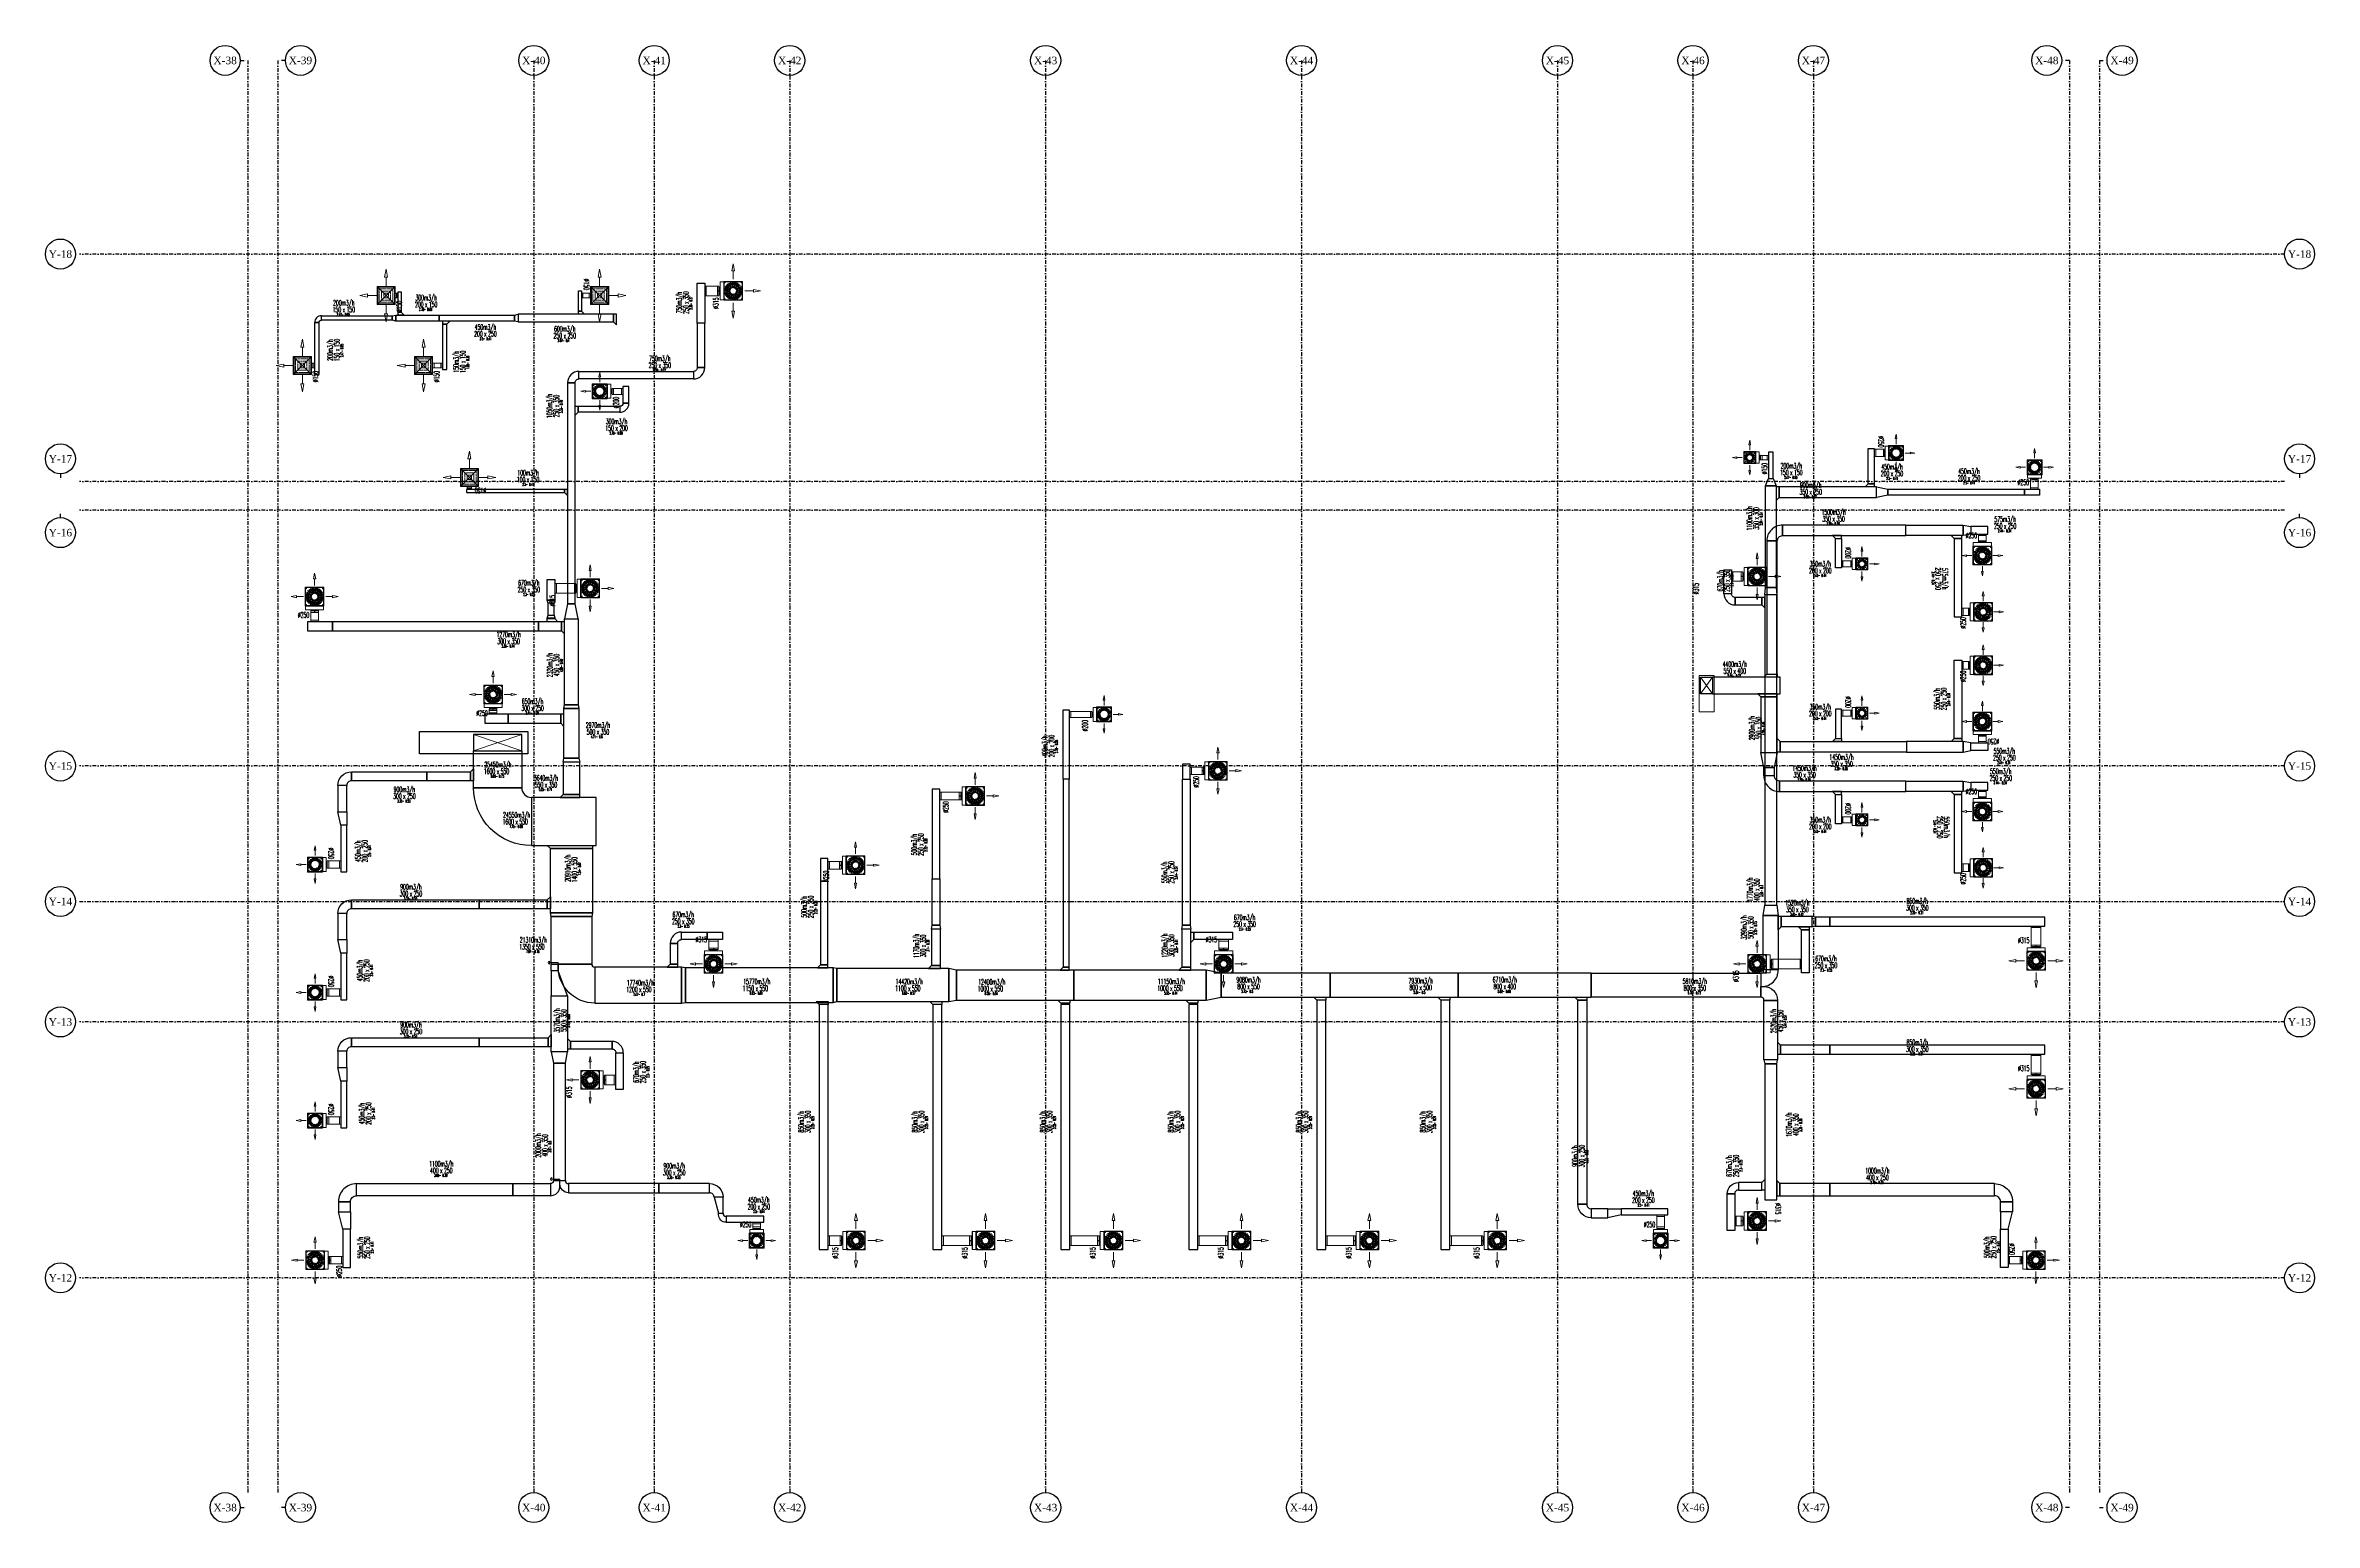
# Model space of a CAD drawing. Header units: inches. Extents: x -772 to 6765, y -813 to 4093.
import ezdxf
from ezdxf.enums import TextEntityAlignment as Align

# ---------------------------------------------------------------- set-up
doc = ezdxf.new("R2010")
doc.units = ezdxf.units.IN
doc.header["$MEASUREMENT"] = 0
doc.linetypes.add('DASHDOT', pattern=[25.4, 12.7, -6.35, 0, -6.35])
doc.linetypes.add('HIDDEN', pattern=[9.525, 6.35, -3.175])
for name, color, linetype in [('H_STR_Aks', 250, 'DASHDOT'), ('H_STR_AksCemberi', 106, 'Continuous'), ('H_STR_AksYazi', 91, 'Continuous'), ('MTY-UFLEME-KANALI', 20, 'Continuous')]:
    doc.layers.add(name, color=color, linetype=linetype)
doc.layers.add('HIZ-PA', color=253, linetype='Continuous', lineweight=0, transparency=0.5)
for name, color, linetype, lineweight in [('MTY-EMIS-KANALI', 150, 'Continuous', 0), ('MTY-TEFRIS', 15, 'Continuous', 0), ('MTY-UFLEME-KANALI-CAP', 21, 'Continuous', 0), ('MTY-UFLEME-KANALI-DAMPER', 7, 'Continuous', 0), ('MTY-UFLEME-KANALI-Flex', 21, 'ZIGZAG', 0), ('STM-CIHAZ', 7, 'Continuous', 0), ('STM-U-MENFEZ', 2, 'Continuous', 0), ('VDI3805_Objects', 7, 'Continuous', 0)]:
    doc.layers.add(name, color=color, linetype=linetype, lineweight=lineweight)
doc.styles.add('CAP', font='simplxtw.shx', dxfattribs={"width": 0.65})
doc.styles.add('HG', font='times.ttf')
doc.linetypes.add('ZIGZAG', pattern='A,0.0001,-0.2,[131,ltypeshp.shx,S=0.2,R=0,X=-0.2,Y=0],-0.4,[131,ltypeshp.shx,S=0.2,R=180.00002,X=0.2,Y=0],-0.2', length=0.8001)

# ---------------------------------------------------------------- blocks, each defined once
blk = doc.blocks.new('*U202')
at = {"layer": 'MTY-UFLEME-KANALI'}
blk.add_lwpolyline([(0, 0), (55, 0), (55, 40), (0, 40)], close=True, dxfattribs=at)
at = {"layer": 'MTY-UFLEME-KANALI-CAP', "linetype": 'Continuous', "lineweight": 18, "ltscale": 100}
for p, q in [((0, 0), (55, 40)), ((0, 40), (55, 0))]:
    blk.add_line(p, q, dxfattribs=at)
blk = doc.blocks.new('150_970_03')
at = {"layer": 'VDI3805_Objects', "color": 7}
for p, q in [((-0.07, 0.3), (-0.07, 0.301)), ((-0.07, 0.301), (0.026, 0.301)), ((0.026, 0.3), (-0.07, 0.3)), ((0.026, 0.3), (0.026, 0.301))]:
    blk.add_line(p, q, dxfattribs=at)
at = {"layer": 'VDI3805_Objects', "color": 38}
for p, q in [((-0.067, 0.302), (-0.069, 0.302)), ((-0.069, 0.302), (-0.069, 0.301)), ((-0.069, 0.302), (-0.067, 0.302)), ((-0.069, 0.301), (-0.067, 0.301)), ((-0.067, 0.301), (-0.069, 0.301)), ((-0.065, 0.302), (-0.067, 0.302)), ((-0.067, 0.302), (-0.067, 0.301)), ((-0.067, 0.302), (-0.067, 0.301)), ((-0.067, 0.301), (-0.065, 0.301)), ((-0.065, 0.302), (-0.064, 0.302)), ((-0.065, 0.302), (-0.065, 0.301)), ((-0.065, 0.302), (-0.065, 0.302)), ((-0.065, 0.302), (-0.065, 0.301)), ((-0.064, 0.301), (-0.065, 0.301)), ((-0.065, 0.301), (-0.065, 0.301)), ((-0.064, 0.302), (-0.064, 0.301)), ((-0.061, 0.302), (-0.062, 0.302)), ((-0.062, 0.301), (-0.062, 0.302)), ((-0.061, 0.301), (-0.062, 0.301)), ((-0.061, 0.301), (-0.061, 0.302)), ((-0.058, 0.302), (-0.059, 0.302)), ((-0.059, 0.302), (-0.059, 0.301)), ((-0.059, 0.302), (-0.058, 0.302)), ((-0.059, 0.301), (-0.058, 0.301)), ((-0.058, 0.301), (-0.059, 0.301)), ((-0.055, 0.302), (-0.058, 0.302)), ((-0.058, 0.302), (-0.058, 0.301)), ((-0.058, 0.302), (-0.058, 0.301)), ((-0.058, 0.302), (-0.055, 0.302)), ((-0.058, 0.301), (-0.055, 0.301)), ((-0.055, 0.301), (-0.058, 0.301)), ((-0.054, 0.302), (-0.055, 0.302)), ((-0.055, 0.302), (-0.055, 0.301)), ((-0.055, 0.302), (-0.055, 0.301)), ((-0.055, 0.302), (-0.054, 0.302)), ((-0.055, 0.301), (-0.054, 0.301)), ((-0.054, 0.301), (-0.055, 0.301)), ((-0.054, 0.302), (-0.054, 0.301)), ((-0.051, 0.302), (-0.053, 0.302)), ((-0.053, 0.302), (-0.053, 0.301)), ((-0.053, 0.301), (-0.051, 0.301)), ((-0.049, 0.302), (-0.051, 0.302)), ((-0.051, 0.302), (-0.051, 0.301)), ((-0.051, 0.301), (-0.049, 0.301)), ((-0.049, 0.302), (-0.048, 0.302)), ((-0.049, 0.302), (-0.049, 0.301)), ((-0.048, 0.301), (-0.049, 0.301)), ((-0.048, 0.302), (-0.048, 0.301)), ((-0.046, 0.302), (-0.046, 0.302)), ((-0.046, 0.302), (-0.046, 0.301)), ((-0.046, 0.302), (-0.045, 0.302)), ((-0.045, 0.302), (-0.046, 0.302)), ((-0.046, 0.302), (-0.046, 0.301)), ((-0.046, 0.302), (-0.046, 0.302)), ((-0.046, 0.302), (-0.046, 0.301)), ((-0.046, 0.302), (-0.046, 0.302)), ((-0.046, 0.302), (-0.046, 0.301)), ((-0.046, 0.302), (-0.045, 0.302)), ((-0.045, 0.302), (-0.046, 0.302)), ((-0.046, 0.302), (-0.046, 0.301)), ((-0.046, 0.302), (-0.046, 0.302)), ((-0.046, 0.301), (-0.046, 0.301)), ((-0.045, 0.301), (-0.046, 0.301)), ((-0.046, 0.301), (-0.045, 0.301)), ((-0.046, 0.301), (-0.046, 0.301)), ((-0.046, 0.301), (-0.046, 0.301)), ((-0.045, 0.301), (-0.046, 0.301)), ((-0.046, 0.301), (-0.045, 0.301)), ((-0.046, 0.301), (-0.046, 0.301)), ((-0.045, 0.302), (-0.045, 0.301)), ((-0.045, 0.302), (-0.045, 0.302)), ((-0.045, 0.302), (-0.045, 0.301)), ((-0.045, 0.302), (-0.045, 0.302)), ((-0.045, 0.302), (-0.045, 0.301)), ((-0.045, 0.302), (-0.044, 0.302)), ((-0.044, 0.302), (-0.045, 0.302)), ((-0.045, 0.302), (-0.045, 0.301)), ((-0.045, 0.302), (-0.045, 0.302)), ((-0.045, 0.302), (-0.045, 0.301)), ((-0.045, 0.302), (-0.045, 0.302)), ((-0.045, 0.302), (-0.045, 0.301)), ((-0.045, 0.302), (-0.045, 0.301)), ((-0.045, 0.302), (-0.045, 0.302)), ((-0.045, 0.302), (-0.045, 0.301)), ((-0.045, 0.302), (-0.044, 0.302)), ((-0.044, 0.302), (-0.045, 0.302)), ((-0.045, 0.302), (-0.045, 0.301)), ((-0.045, 0.302), (-0.045, 0.302)), ((-0.045, 0.302), (-0.045, 0.301)), ((-0.045, 0.301), (-0.045, 0.301)), ((-0.045, 0.301), (-0.045, 0.301)), ((-0.044, 0.301), (-0.045, 0.301)), ((-0.045, 0.301), (-0.044, 0.301)), ((-0.045, 0.301), (-0.045, 0.301)), ((-0.045, 0.301), (-0.045, 0.301)), ((-0.045, 0.301), (-0.045, 0.301)), ((-0.044, 0.301), (-0.045, 0.301)), ((-0.045, 0.301), (-0.044, 0.301)), ((-0.045, 0.301), (-0.045, 0.301)), ((-0.044, 0.302), (-0.044, 0.301)), ((-0.044, 0.302), (-0.044, 0.302)), ((-0.044, 0.302), (-0.044, 0.301)), ((-0.044, 0.302), (-0.044, 0.302)), ((-0.044, 0.302), (-0.044, 0.301)), ((-0.044, 0.302), (-0.043, 0.302)), ((-0.043, 0.302), (-0.044, 0.302)), ((-0.044, 0.302), (-0.044, 0.301)), ((-0.044, 0.302), (-0.044, 0.302)), ((-0.044, 0.302), (-0.044, 0.301)), ((-0.044, 0.302), (-0.044, 0.302)), ((-0.044, 0.302), (-0.044, 0.301)), ((-0.044, 0.302), (-0.044, 0.301)), ((-0.044, 0.302), (-0.044, 0.302)), ((-0.044, 0.302), (-0.044, 0.301)), ((-0.044, 0.302), (-0.043, 0.302)), ((-0.043, 0.302), (-0.044, 0.302)), ((-0.044, 0.302), (-0.044, 0.301)), ((-0.044, 0.302), (-0.044, 0.302)), ((-0.044, 0.302), (-0.044, 0.301)), ((-0.044, 0.301), (-0.044, 0.301)), ((-0.044, 0.301), (-0.044, 0.301)), ((-0.043, 0.301), (-0.044, 0.301)), ((-0.044, 0.301), (-0.043, 0.301)), ((-0.044, 0.301), (-0.044, 0.301)), ((-0.044, 0.301), (-0.044, 0.301)), ((-0.044, 0.301), (-0.044, 0.301)), ((-0.043, 0.301), (-0.044, 0.301)), ((-0.044, 0.301), (-0.043, 0.301)), ((-0.044, 0.301), (-0.044, 0.301)), ((-0.043, 0.302), (-0.043, 0.301)), ((-0.043, 0.302), (-0.043, 0.302)), ((-0.043, 0.302), (-0.043, 0.301)), ((-0.043, 0.302), (-0.043, 0.302)), ((-0.043, 0.302), (-0.043, 0.301)), ((-0.043, 0.302), (-0.043, 0.302)), ((-0.043, 0.302), (-0.043, 0.301)), ((-0.043, 0.302), (-0.042, 0.302)), ((-0.042, 0.302), (-0.043, 0.302)), ((-0.043, 0.302), (-0.043, 0.301)), ((-0.043, 0.302), (-0.043, 0.302)), ((-0.043, 0.302), (-0.043, 0.301)), ((-0.043, 0.302), (-0.043, 0.302)), ((-0.043, 0.302), (-0.043, 0.301)), ((-0.043, 0.302), (-0.043, 0.302)), ((-0.043, 0.302), (-0.043, 0.301)), ((-0.043, 0.302), (-0.043, 0.301)), ((-0.043, 0.302), (-0.042, 0.302)), ((-0.042, 0.302), (-0.043, 0.302)), ((-0.043, 0.302), (-0.043, 0.301)), ((-0.043, 0.301), (-0.043, 0.301)), ((-0.043, 0.301), (-0.043, 0.301)), ((-0.043, 0.301), (-0.043, 0.301)), ((-0.042, 0.301), (-0.043, 0.301)), ((-0.043, 0.301), (-0.042, 0.301)), ((-0.043, 0.301), (-0.043, 0.301)), ((-0.043, 0.301), (-0.043, 0.301)), ((-0.043, 0.301), (-0.043, 0.301)), ((-0.042, 0.301), (-0.043, 0.301)), ((-0.043, 0.301), (-0.042, 0.301)), ((-0.042, 0.302), (-0.042, 0.301)), ((-0.042, 0.302), (-0.042, 0.302)), ((-0.042, 0.302), (-0.042, 0.301)), ((-0.042, 0.302), (-0.042, 0.302)), ((-0.042, 0.302), (-0.042, 0.301)), ((-0.042, 0.302), (-0.042, 0.301)), ((-0.042, 0.302), (-0.042, 0.302)), ((-0.042, 0.302), (-0.042, 0.301)), ((-0.042, 0.302), (-0.042, 0.302)), ((-0.042, 0.302), (-0.042, 0.301)), ((-0.042, 0.302), (-0.041, 0.302)), ((-0.042, 0.302), (-0.042, 0.302)), ((-0.042, 0.302), (-0.042, 0.301)), ((-0.042, 0.302), (-0.042, 0.302)), ((-0.042, 0.302), (-0.042, 0.301)), ((-0.042, 0.301), (-0.042, 0.301)), ((-0.042, 0.301), (-0.042, 0.301)), ((-0.042, 0.301), (-0.042, 0.301)), ((-0.042, 0.301), (-0.042, 0.301)), ((-0.041, 0.301), (-0.042, 0.301)), ((-0.042, 0.301), (-0.042, 0.301)), ((-0.042, 0.301), (-0.042, 0.301)), ((-0.041, 0.302), (-0.041, 0.301)), ((-0.041, 0.302), (-0.041, 0.302)), ((-0.041, 0.302), (-0.041, 0.301)), ((-0.041, 0.302), (-0.041, 0.302)), ((-0.041, 0.302), (-0.041, 0.301)), ((-0.041, 0.301), (-0.041, 0.301)), ((-0.041, 0.301), (-0.041, 0.301)), ((-0.039, 0.302), (-0.036, 0.302)), ((-0.039, 0.302), (-0.039, 0.301)), ((-0.039, 0.302), (-0.037, 0.302)), ((-0.036, 0.301), (-0.039, 0.301)), ((-0.037, 0.301), (-0.039, 0.301)), ((-0.037, 0.302), (-0.037, 0.301)), ((-0.036, 0.302), (-0.036, 0.301)), ((-0.029, 0.302), (-0.034, 0.302)), ((-0.034, 0.302), (-0.034, 0.301)), ((-0.034, 0.302), (-0.032, 0.302)), ((-0.034, 0.301), (-0.029, 0.301)), ((-0.032, 0.301), (-0.034, 0.301)), ((-0.032, 0.302), (-0.032, 0.301)), ((-0.032, 0.302), (-0.031, 0.302)), ((-0.031, 0.301), (-0.032, 0.301)), ((-0.031, 0.302), (-0.031, 0.301)), ((-0.031, 0.302), (-0.029, 0.302)), ((-0.029, 0.301), (-0.031, 0.301)), ((-0.029, 0.302), (-0.029, 0.301)), ((-0.028, 0.301), (-0.028, 0.302)), ((-0.028, 0.302), (-0.027, 0.302)), ((-0.028, 0.301), (-0.028, 0.302)), ((-0.028, 0.302), (-0.028, 0.302)), ((-0.028, 0.301), (-0.028, 0.302)), ((-0.028, 0.302), (-0.028, 0.302)), ((-0.028, 0.302), (-0.028, 0.302)), ((-0.028, 0.302), (-0.028, 0.301)), ((-0.028, 0.302), (-0.028, 0.302)), ((-0.028, 0.302), (-0.028, 0.301)), ((-0.028, 0.302), (-0.027, 0.302)), ((-0.028, 0.302), (-0.028, 0.301)), ((-0.028, 0.302), (-0.028, 0.302)), ((-0.028, 0.302), (-0.028, 0.301)), ((-0.027, 0.301), (-0.028, 0.301)), ((-0.028, 0.301), (-0.028, 0.301)), ((-0.028, 0.301), (-0.028, 0.301)), ((-0.028, 0.301), (-0.028, 0.301)), ((-0.028, 0.301), (-0.028, 0.301)), ((-0.027, 0.301), (-0.028, 0.301)), ((-0.028, 0.301), (-0.028, 0.301)), ((-0.027, 0.301), (-0.027, 0.302)), ((-0.027, 0.302), (-0.026, 0.302)), ((-0.027, 0.301), (-0.027, 0.302)), ((-0.027, 0.302), (-0.027, 0.302)), ((-0.027, 0.301), (-0.027, 0.302)), ((-0.027, 0.302), (-0.027, 0.302)), ((-0.027, 0.301), (-0.027, 0.302)), ((-0.027, 0.302), (-0.027, 0.302)), ((-0.027, 0.302), (-0.027, 0.301)), ((-0.027, 0.302), (-0.027, 0.302)), ((-0.027, 0.302), (-0.027, 0.301)), ((-0.027, 0.302), (-0.027, 0.302)), ((-0.027, 0.302), (-0.027, 0.301)), ((-0.027, 0.302), (-0.026, 0.302)), ((-0.027, 0.302), (-0.027, 0.302)), ((-0.027, 0.302), (-0.027, 0.301)), ((-0.027, 0.302), (-0.027, 0.302)), ((-0.027, 0.302), (-0.027, 0.301)), ((-0.027, 0.302), (-0.027, 0.302)), ((-0.027, 0.302), (-0.027, 0.301)), ((-0.026, 0.302), (-0.027, 0.302)), ((-0.027, 0.302), (-0.027, 0.301)), ((-0.027, 0.302), (-0.027, 0.302)), ((-0.026, 0.302), (-0.027, 0.302)), ((-0.027, 0.302), (-0.027, 0.302)), ((-0.027, 0.302), (-0.027, 0.302)), ((-0.027, 0.302), (-0.027, 0.302)), ((-0.027, 0.302), (-0.027, 0.302)), ((-0.027, 0.302), (-0.027, 0.302)), ((-0.027, 0.302), (-0.027, 0.302)), ((-0.027, 0.302), (-0.027, 0.302)), ((-0.027, 0.302), (-0.027, 0.302)), ((-0.027, 0.302), (-0.027, 0.301)), ((-0.027, 0.302), (-0.027, 0.301)), ((-0.027, 0.302), (-0.027, 0.301)), ((-0.027, 0.302), (-0.027, 0.301)), ((-0.027, 0.302), (-0.027, 0.301)), ((-0.027, 0.302), (-0.027, 0.301)), ((-0.027, 0.302), (-0.027, 0.301)), ((-0.027, 0.302), (-0.027, 0.301)), ((-0.027, 0.301), (-0.027, 0.302)), ((-0.027, 0.302), (-0.026, 0.302)), ((-0.027, 0.301), (-0.027, 0.302)), ((-0.027, 0.302), (-0.027, 0.302)), ((-0.027, 0.301), (-0.027, 0.302)), ((-0.027, 0.302), (-0.027, 0.302)), ((-0.026, 0.301), (-0.027, 0.301)), ((-0.027, 0.301), (-0.027, 0.301)), ((-0.027, 0.301), (-0.027, 0.301)), ((-0.027, 0.301), (-0.027, 0.301)), ((-0.027, 0.301), (-0.027, 0.301)), ((-0.027, 0.301), (-0.027, 0.301)), ((-0.026, 0.301), (-0.027, 0.301)), ((-0.027, 0.301), (-0.027, 0.301)), ((-0.027, 0.301), (-0.027, 0.301)), ((-0.027, 0.301), (-0.027, 0.301)), ((-0.027, 0.301), (-0.026, 0.301)), ((-0.027, 0.301), (-0.027, 0.301)), ((-0.027, 0.301), (-0.027, 0.301)), ((-0.027, 0.301), (-0.027, 0.301)), ((-0.027, 0.301), (-0.027, 0.301)), ((-0.027, 0.301), (-0.027, 0.301)), ((-0.027, 0.301), (-0.027, 0.301)), ((-0.027, 0.301), (-0.027, 0.301)), ((-0.027, 0.301), (-0.027, 0.301)), ((-0.027, 0.301), (-0.027, 0.301)), ((-0.027, 0.301), (-0.027, 0.301)), ((-0.026, 0.301), (-0.027, 0.301)), ((-0.026, 0.301), (-0.027, 0.301)), ((-0.027, 0.301), (-0.027, 0.301)), ((-0.027, 0.301), (-0.027, 0.301)), ((-0.026, 0.301), (-0.026, 0.302)), ((-0.026, 0.302), (-0.025, 0.302)), ((-0.026, 0.301), (-0.026, 0.302)), ((-0.026, 0.302), (-0.026, 0.302)), ((-0.026, 0.302), (-0.026, 0.301)), ((-0.026, 0.302), (-0.026, 0.302)), ((-0.026, 0.302), (-0.025, 0.302)), ((-0.025, 0.302), (-0.026, 0.302)), ((-0.026, 0.302), (-0.026, 0.301)), ((-0.026, 0.302), (-0.026, 0.302)), ((-0.026, 0.302), (-0.026, 0.301)), ((-0.026, 0.302), (-0.027, 0.302)), ((-0.027, 0.302), (-0.027, 0.301)), ((-0.027, 0.302), (-0.027, 0.301)), ((-0.027, 0.302), (-0.026, 0.302)), ((-0.026, 0.302), (-0.026, 0.301)), ((-0.026, 0.302), (-0.025, 0.302)), ((-0.026, 0.302), (-0.026, 0.302)), ((-0.026, 0.302), (-0.026, 0.301)), ((-0.026, 0.302), (-0.026, 0.301)), ((-0.026, 0.301), (-0.026, 0.302)), ((-0.026, 0.302), (-0.026, 0.302)), ((-0.026, 0.301), (-0.026, 0.302)), ((-0.026, 0.302), (-0.026, 0.302)), ((-0.026, 0.301), (-0.026, 0.302)), ((-0.026, 0.302), (-0.026, 0.302)), ((-0.026, 0.301), (-0.026, 0.302)), ((-0.026, 0.302), (-0.026, 0.302)), ((-0.026, 0.301), (-0.026, 0.302)), ((-0.026, 0.302), (-0.026, 0.302)), ((-0.025, 0.302), (-0.026, 0.302)), ((-0.025, 0.301), (-0.026, 0.301)), ((-0.026, 0.301), (-0.026, 0.301)), ((-0.026, 0.301), (-0.026, 0.301)), ((-0.025, 0.301), (-0.026, 0.301)), ((-0.026, 0.301), (-0.025, 0.301)), ((-0.026, 0.301), (-0.026, 0.301)), ((-0.027, 0.301), (-0.026, 0.301)), ((-0.026, 0.301), (-0.027, 0.301)), ((-0.025, 0.301), (-0.026, 0.301)), ((-0.026, 0.301), (-0.026, 0.301)), ((-0.026, 0.301), (-0.026, 0.301)), ((-0.026, 0.301), (-0.026, 0.301)), ((-0.026, 0.301), (-0.026, 0.301)), ((-0.026, 0.301), (-0.026, 0.301)), ((-0.026, 0.301), (-0.026, 0.301)), ((-0.026, 0.301), (-0.025, 0.301)), ((-0.025, 0.301), (-0.025, 0.302)), ((-0.025, 0.302), (-0.024, 0.302)), ((-0.025, 0.301), (-0.025, 0.302)), ((-0.025, 0.302), (-0.025, 0.302)), ((-0.025, 0.301), (-0.025, 0.302)), ((-0.025, 0.302), (-0.025, 0.302)), ((-0.025, 0.302), (-0.025, 0.302)), ((-0.025, 0.302), (-0.025, 0.301)), ((-0.024, 0.302), (-0.025, 0.302)), ((-0.025, 0.302), (-0.025, 0.301)), ((-0.025, 0.302), (-0.025, 0.302)), ((-0.025, 0.302), (-0.025, 0.301)), ((-0.025, 0.302), (-0.025, 0.301)), ((-0.025, 0.302), (-0.025, 0.302)), ((-0.025, 0.302), (-0.025, 0.301)), ((-0.024, 0.301), (-0.025, 0.301)), ((-0.025, 0.301), (-0.025, 0.301)), ((-0.025, 0.301), (-0.025, 0.301)), ((-0.025, 0.301), (-0.025, 0.301)), ((-0.025, 0.301), (-0.024, 0.301)), ((-0.025, 0.301), (-0.025, 0.301)), ((-0.025, 0.301), (-0.025, 0.301)), ((-0.024, 0.301), (-0.024, 0.302)), ((-0.024, 0.302), (-0.024, 0.302)), ((-0.024, 0.301), (-0.024, 0.302)), ((-0.024, 0.302), (-0.024, 0.302)), ((-0.024, 0.301), (-0.024, 0.302)), ((-0.024, 0.302), (-0.024, 0.302)), ((-0.024, 0.302), (-0.024, 0.302)), ((-0.024, 0.302), (-0.024, 0.301)), ((-0.024, 0.302), (-0.024, 0.302)), ((-0.024, 0.302), (-0.024, 0.301)), ((-0.024, 0.301), (-0.024, 0.302)), ((-0.024, 0.301), (-0.024, 0.302)), ((-0.024, 0.302), (-0.024, 0.302)), ((-0.024, 0.302), (-0.024, 0.302)), ((-0.024, 0.302), (-0.024, 0.301)), ((-0.024, 0.302), (-0.024, 0.301)), ((-0.024, 0.302), (-0.024, 0.302)), ((-0.024, 0.302), (-0.024, 0.301)), ((-0.024, 0.301), (-0.024, 0.301)), ((-0.024, 0.301), (-0.024, 0.301)), ((-0.024, 0.301), (-0.024, 0.301)), ((-0.024, 0.301), (-0.024, 0.301)), ((-0.024, 0.301), (-0.024, 0.301)), ((-0.024, 0.301), (-0.024, 0.301)), ((-0.024, 0.301), (-0.024, 0.301)), ((-0.024, 0.301), (-0.024, 0.301)), ((-0.019, 0.302), (-0.022, 0.302)), ((-0.022, 0.302), (-0.022, 0.301)), ((-0.022, 0.302), (-0.022, 0.302)), ((-0.022, 0.302), (-0.022, 0.301)), ((-0.022, 0.302), (-0.019, 0.302)), ((-0.021, 0.302), (-0.022, 0.302)), ((-0.022, 0.302), (-0.022, 0.301)), ((-0.022, 0.302), (-0.018, 0.302)), ((-0.019, 0.302), (-0.022, 0.302)), ((-0.022, 0.302), (-0.022, 0.301)), ((-0.022, 0.302), (-0.014, 0.302)), ((-0.022, 0.301), (-0.019, 0.301)), ((-0.022, 0.301), (-0.022, 0.301)), ((-0.019, 0.301), (-0.022, 0.301)), ((-0.022, 0.301), (-0.021, 0.301)), ((-0.018, 0.301), (-0.022, 0.301)), ((-0.022, 0.301), (-0.019, 0.301)), ((-0.014, 0.301), (-0.022, 0.301)), ((-0.018, 0.302), (-0.021, 0.302)), ((-0.021, 0.302), (-0.021, 0.301)), ((-0.02, 0.302), (-0.021, 0.302)), ((-0.021, 0.302), (-0.021, 0.301)), ((-0.021, 0.302), (-0.018, 0.302)), ((-0.021, 0.301), (-0.018, 0.301)), ((-0.021, 0.301), (-0.02, 0.301)), ((-0.018, 0.301), (-0.021, 0.301)), ((-0.017, 0.302), (-0.02, 0.302)), ((-0.02, 0.302), (-0.02, 0.301)), ((-0.019, 0.302), (-0.02, 0.302)), ((-0.02, 0.302), (-0.02, 0.301)), ((-0.02, 0.302), (-0.017, 0.302)), ((-0.02, 0.301), (-0.017, 0.301)), ((-0.02, 0.301), (-0.019, 0.301)), ((-0.017, 0.301), (-0.02, 0.301)), ((-0.019, 0.302), (-0.019, 0.301)), ((-0.019, 0.302), (-0.019, 0.302)), ((-0.019, 0.302), (-0.019, 0.301)), ((-0.017, 0.302), (-0.019, 0.302)), ((-0.019, 0.302), (-0.019, 0.301)), ((-0.018, 0.302), (-0.019, 0.302)), ((-0.019, 0.302), (-0.019, 0.301)), ((-0.019, 0.302), (-0.019, 0.302)), ((-0.019, 0.302), (-0.019, 0.301)), ((-0.019, 0.302), (-0.018, 0.302)), ((-0.01, 0.302), (-0.019, 0.302)), ((-0.019, 0.302), (-0.019, 0.301)), ((-0.019, 0.301), (-0.019, 0.301)), ((-0.019, 0.301), (-0.017, 0.301)), ((-0.019, 0.301), (-0.018, 0.301)), ((-0.019, 0.301), (-0.019, 0.301)), ((-0.018, 0.301), (-0.019, 0.301)), ((-0.019, 0.301), (-0.01, 0.301)), ((-0.018, 0.302), (-0.018, 0.301)), ((-0.018, 0.302), (-0.018, 0.302)), ((-0.018, 0.302), (-0.018, 0.301)), ((-0.018, 0.302), (-0.018, 0.301)), ((-0.018, 0.302), (-0.017, 0.302)), ((-0.018, 0.302), (-0.018, 0.301)), ((-0.018, 0.302), (-0.018, 0.302)), ((-0.018, 0.302), (-0.018, 0.301)), ((-0.018, 0.301), (-0.018, 0.301)), ((-0.017, 0.301), (-0.018, 0.301)), ((-0.018, 0.301), (-0.018, 0.301)), ((-0.017, 0.302), (-0.017, 0.301)), ((-0.017, 0.302), (-0.017, 0.301)), ((-0.017, 0.302), (-0.017, 0.302)), ((-0.017, 0.302), (-0.017, 0.301)), ((-0.017, 0.301), (-0.017, 0.301)), ((-0.013, 0.302), (-0.016, 0.302)), ((-0.016, 0.302), (-0.016, 0.301)), ((-0.016, 0.302), (-0.015, 0.302)), ((-0.016, 0.302), (-0.013, 0.302)), ((-0.013, 0.302), (-0.016, 0.302)), ((-0.016, 0.302), (-0.016, 0.301)), ((-0.016, 0.302), (-0.016, 0.302)), ((-0.016, 0.302), (-0.016, 0.301)), ((-0.016, 0.301), (-0.013, 0.301)), ((-0.015, 0.301), (-0.016, 0.301)), ((-0.013, 0.301), (-0.016, 0.301)), ((-0.016, 0.301), (-0.013, 0.301)), ((-0.016, 0.301), (-0.016, 0.301)), ((-0.014, 0.302), (-0.015, 0.302)), ((-0.015, 0.302), (-0.015, 0.301)), ((-0.015, 0.302), (-0.015, 0.302)), ((-0.015, 0.302), (-0.015, 0.301)), ((-0.015, 0.302), (-0.014, 0.302)), ((-0.015, 0.302), (-0.014, 0.302)), ((-0.015, 0.302), (-0.015, 0.301)), ((-0.015, 0.302), (-0.012, 0.302)), ((-0.012, 0.302), (-0.015, 0.302)), ((-0.015, 0.302), (-0.015, 0.301)), ((-0.015, 0.302), (-0.015, 0.302)), ((-0.015, 0.302), (-0.015, 0.301)), ((-0.015, 0.301), (-0.014, 0.301)), ((-0.015, 0.301), (-0.015, 0.301)), ((-0.014, 0.301), (-0.015, 0.301)), ((-0.014, 0.301), (-0.015, 0.301)), ((-0.012, 0.301), (-0.015, 0.301)), ((-0.015, 0.301), (-0.012, 0.301)), ((-0.015, 0.301), (-0.015, 0.301)), ((-0.014, 0.302), (-0.014, 0.301)), ((-0.014, 0.302), (-0.014, 0.301)), ((-0.014, 0.302), (-0.013, 0.302)), ((-0.014, 0.302), (-0.011, 0.302)), ((-0.011, 0.302), (-0.014, 0.302)), ((-0.014, 0.302), (-0.014, 0.301)), ((-0.014, 0.302), (-0.014, 0.302)), ((-0.014, 0.302), (-0.014, 0.301)), ((-0.014, 0.302), (-0.01, 0.302)), ((-0.014, 0.302), (-0.014, 0.301)), ((-0.013, 0.301), (-0.014, 0.301)), ((-0.011, 0.301), (-0.014, 0.301)), ((-0.014, 0.301), (-0.011, 0.301)), ((-0.014, 0.301), (-0.014, 0.301)), ((-0.01, 0.301), (-0.014, 0.301)), ((-0.013, 0.302), (-0.013, 0.301)), ((-0.013, 0.302), (-0.013, 0.301)), ((-0.013, 0.302), (-0.013, 0.302)), ((-0.013, 0.302), (-0.013, 0.301)), ((-0.013, 0.301), (-0.013, 0.301)), ((-0.012, 0.302), (-0.012, 0.301)), ((-0.012, 0.302), (-0.012, 0.302)), ((-0.012, 0.302), (-0.012, 0.301)), ((-0.012, 0.301), (-0.012, 0.301)), ((-0.011, 0.302), (-0.011, 0.301)), ((-0.011, 0.302), (-0.011, 0.302)), ((-0.011, 0.302), (-0.011, 0.301)), ((-0.011, 0.301), (-0.011, 0.301)), ((-0.009, 0.302), (-0.01, 0.302)), ((-0.01, 0.302), (-0.01, 0.301)), ((-0.01, 0.302), (-0.01, 0.302)), ((-0.01, 0.302), (-0.01, 0.301)), ((-0.01, 0.302), (-0.01, 0.302)), ((-0.01, 0.302), (-0.01, 0.301)), ((-0.01, 0.302), (-0.01, 0.301)), ((-0.01, 0.301), (-0.009, 0.301)), ((-0.01, 0.301), (-0.01, 0.301)), ((-0.01, 0.301), (-0.01, 0.301)), ((-0.008, 0.302), (-0.009, 0.302)), ((-0.009, 0.302), (-0.009, 0.301)), ((-0.009, 0.301), (-0.008, 0.301)), ((-0.007, 0.302), (-0.008, 0.302)), ((-0.008, 0.302), (-0.008, 0.301)), ((-0.008, 0.301), (-0.007, 0.301)), ((-0.006, 0.302), (-0.007, 0.302)), ((-0.007, 0.302), (-0.007, 0.301)), ((-0.007, 0.301), (-0.007, 0.302)), ((-0.007, 0.302), (-0.007, 0.302)), ((-0.007, 0.301), (-0.007, 0.302)), ((-0.007, 0.302), (-0.007, 0.302)), ((-0.007, 0.301), (-0.007, 0.302)), ((-0.007, 0.302), (-0.007, 0.302)), ((-0.006, 0.302), (-0.007, 0.302)), ((-0.007, 0.301), (-0.007, 0.302)), ((-0.007, 0.301), (-0.006, 0.301)), ((-0.007, 0.301), (-0.007, 0.301)), ((-0.007, 0.301), (-0.007, 0.301)), ((-0.007, 0.301), (-0.007, 0.301)), ((-0.007, 0.301), (-0.006, 0.301)), ((-0.005, 0.302), (-0.006, 0.302)), ((-0.006, 0.302), (-0.006, 0.301)), ((-0.006, 0.301), (-0.006, 0.302)), ((-0.006, 0.301), (-0.006, 0.302)), ((-0.006, 0.302), (-0.006, 0.302)), ((-0.005, 0.302), (-0.006, 0.302)), ((-0.006, 0.301), (-0.005, 0.301)), ((-0.006, 0.301), (-0.006, 0.301)), ((-0.006, 0.301), (-0.005, 0.301)), ((-0.004, 0.302), (-0.005, 0.302)), ((-0.005, 0.302), (-0.005, 0.301)), ((-0.005, 0.301), (-0.005, 0.302)), ((-0.005, 0.302), (-0.005, 0.302)), ((-0.004, 0.302), (-0.005, 0.302)), ((-0.005, 0.301), (-0.005, 0.302)), ((-0.005, 0.301), (-0.004, 0.301)), ((-0.005, 0.301), (-0.005, 0.301)), ((-0.005, 0.301), (-0.004, 0.301)), ((-0.003, 0.302), (-0.004, 0.302)), ((-0.004, 0.302), (-0.004, 0.301)), ((-0.003, 0.302), (-0.004, 0.302)), ((-0.004, 0.301), (-0.003, 0.301)), ((-0.004, 0.301), (-0.003, 0.301)), ((-0.002, 0.302), (-0.003, 0.302)), ((-0.003, 0.302), (-0.003, 0.301)), ((-0.003, 0.301), (-0.003, 0.302)), ((-0.003, 0.301), (-0.003, 0.302)), ((-0.003, 0.302), (-0.003, 0.302)), ((-0.002, 0.302), (-0.003, 0.302)), ((-0.003, 0.301), (-0.002, 0.301)), ((-0.003, 0.301), (-0.003, 0.301)), ((-0.003, 0.301), (-0.002, 0.301)), ((-0.001, 0.302), (-0.002, 0.302)), ((-0.002, 0.302), (-0.002, 0.301)), ((-0.002, 0.301), (-0.002, 0.302)), ((-0.002, 0.301), (-0.002, 0.302)), ((-0.002, 0.302), (-0.002, 0.302)), ((-0.001, 0.302), (-0.002, 0.302)), ((-0.001, 0.301), (-0.002, 0.301)), ((-0.002, 0.301), (-0.002, 0.301)), ((-0.002, 0.301), (-0.001, 0.301)), ((0, 0.302), (-0.001, 0.302)), ((-0.001, 0.302), (-0.001, 0.301)), ((-0.001, 0.301), (-0.001, 0.302)), ((-0.001, 0.302), (-0.001, 0.302)), ((-0.001, 0.301), (-0.001, 0.302)), ((-0.001, 0.301), (-0.001, 0.302)), ((-0.001, 0.302), (-0.001, 0.302)), ((-0.001, 0.301), (-0.001, 0.302)), ((-0.001, 0.302), (-0.001, 0.302)), ((0, 0.301), (-0.001, 0.301)), ((-0.001, 0.301), (-0.001, 0.301)), ((-0.001, 0.301), (-0.001, 0.301)), ((-0.001, 0.301), (-0.001, 0.301)), ((0.001, 0.302), (0, 0.302)), ((0, 0.302), (0, 0.301)), ((0.001, 0.301), (0, 0.301)), ((0.002, 0.302), (0.001, 0.302)), ((0.001, 0.302), (0.001, 0.301)), ((0.002, 0.301), (0.001, 0.301)), ((0.002, 0.302), (0.002, 0.302)), ((0.002, 0.302), (0.002, 0.302)), ((0.002, 0.302), (0.002, 0.301)), ((0.002, 0.302), (0.002, 0.301)), ((0.002, 0.302), (0.002, 0.301)), ((0.002, 0.301), (0.002, 0.301)), ((0.002, 0.301), (0.002, 0.301)), ((0.006, 0.302), (0.003, 0.302)), ((0.003, 0.302), (0.003, 0.301)), ((0.003, 0.302), (0.007, 0.302)), ((0.003, 0.301), (0.006, 0.301)), ((0.007, 0.301), (0.003, 0.301)), ((0.004, 0.302), (0.004, 0.302)), ((0.004, 0.302), (0.004, 0.301)), ((0.004, 0.302), (0.004, 0.302)), ((0.004, 0.302), (0.004, 0.301)), ((0.004, 0.302), (0.004, 0.302)), ((0.004, 0.302), (0.004, 0.301)), ((0.004, 0.302), (0.005, 0.302)), ((0.004, 0.302), (0.004, 0.302)), ((0.004, 0.302), (0.004, 0.302)), ((0.004, 0.302), (0.004, 0.302)), ((0.004, 0.302), (0.005, 0.302)), ((0.004, 0.302), (0.004, 0.301)), ((0.004, 0.302), (0.004, 0.301)), ((0.004, 0.302), (0.004, 0.301)), ((0.004, 0.302), (0.004, 0.301)), ((0.004, 0.301), (0.004, 0.301)), ((0.004, 0.301), (0.004, 0.301)), ((0.004, 0.301), (0.004, 0.301)), ((0.005, 0.301), (0.004, 0.301)), ((0.005, 0.301), (0.004, 0.301)), ((0.004, 0.301), (0.004, 0.301)), ((0.004, 0.301), (0.004, 0.301)), ((0.004, 0.301), (0.004, 0.301)), ((0.005, 0.302), (0.005, 0.301)), ((0.005, 0.302), (0.006, 0.302)), ((0.005, 0.302), (0.006, 0.302)), ((0.005, 0.302), (0.005, 0.301)), ((0.006, 0.301), (0.005, 0.301)), ((0.006, 0.301), (0.005, 0.301)), ((0.007, 0.302), (0.006, 0.302)), ((0.006, 0.302), (0.006, 0.301)), ((0.006, 0.302), (0.006, 0.302)), ((0.006, 0.302), (0.006, 0.301)), ((0.006, 0.302), (0.006, 0.301)), ((0.006, 0.301), (0.006, 0.302)), ((0.006, 0.302), (0.007, 0.302)), ((0.006, 0.301), (0.007, 0.301)), ((0.006, 0.301), (0.006, 0.301)), ((0.007, 0.301), (0.006, 0.301)), ((0.008, 0.302), (0.007, 0.302)), ((0.007, 0.302), (0.007, 0.301)), ((0.007, 0.302), (0.007, 0.301)), ((0.007, 0.302), (0.01, 0.302)), ((0.007, 0.301), (0.007, 0.302)), ((0.007, 0.302), (0.007, 0.302)), ((0.007, 0.301), (0.007, 0.302)), ((0.007, 0.302), (0.007, 0.302)), ((0.007, 0.301), (0.007, 0.302)), ((0.007, 0.302), (0.007, 0.302)), ((0.008, 0.302), (0.007, 0.302)), ((0.007, 0.301), (0.007, 0.302)), ((0.007, 0.301), (0.007, 0.302)), ((0.007, 0.302), (0.007, 0.302)), ((0.007, 0.301), (0.007, 0.302)), ((0.007, 0.302), (0.007, 0.302)), ((0.007, 0.301), (0.008, 0.301)), ((0.01, 0.301), (0.007, 0.301)), ((0.007, 0.301), (0.007, 0.301)), ((0.007, 0.301), (0.007, 0.301)), ((0.007, 0.301), (0.007, 0.301)), ((0.007, 0.301), (0.008, 0.301)), ((0.007, 0.301), (0.007, 0.301)), ((0.007, 0.301), (0.007, 0.301)), ((0.013, 0.302), (0.008, 0.302)), ((0.008, 0.302), (0.008, 0.301)), ((0.008, 0.301), (0.008, 0.302)), ((0.008, 0.301), (0.008, 0.302)), ((0.008, 0.302), (0.008, 0.302)), ((0.008, 0.302), (0.01, 0.302)), ((0.008, 0.301), (0.013, 0.301)), ((0.008, 0.301), (0.008, 0.301)), ((0.01, 0.301), (0.008, 0.301)), ((0.01, 0.302), (0.013, 0.302)), ((0.01, 0.302), (0.01, 0.301)), ((0.01, 0.301), (0.01, 0.302)), ((0.013, 0.301), (0.01, 0.301)), ((0.013, 0.302), (0.013, 0.301)), ((0.025, 0.302), (0.015, 0.302)), ((0.015, 0.302), (0.015, 0.301)), ((0.015, 0.302), (0.018, 0.302)), ((0.015, 0.301), (0.025, 0.301)), ((0.018, 0.301), (0.015, 0.301)), ((0.018, 0.302), (0.022, 0.302)), ((0.018, 0.302), (0.018, 0.301)), ((0.022, 0.301), (0.018, 0.301)), ((0.022, 0.302), (0.022, 0.301)), ((0.022, 0.302), (0.025, 0.302)), ((0.025, 0.301), (0.022, 0.301)), ((0.025, 0.302), (0.025, 0.301))]:
    blk.add_line(p, q, dxfattribs=at)
blk = doc.blocks.new('70003_970_03')
at = {"layer": 'VDI3805_Objects', "color": 7}
for p, q in [((0.311, 0.311), (-0.311, 0.311)), ((-0.311, 0.311), (-0.311, -0.311)), ((-0.298, -0.021), (-0.205, 0.017)), ((-0.296, 0.037), (-0.198, 0.057)), ((-0.292, 0.018), (-0.296, 0.037)), ((-0.194, 0.037), (-0.292, 0.018)), ((-0.283, 0.074), (-0.283, 0.094)), ((-0.283, 0.094), (-0.183, 0.094)), ((-0.283, 0.074), (-0.183, 0.074)), ((-0.263, 0.128), (-0.259, 0.148)), ((-0.165, 0.109), (-0.263, 0.128)), ((-0.259, 0.148), (-0.161, 0.128)), ((-0.233, 0.177), (-0.226, 0.196)), ((-0.141, 0.139), (-0.233, 0.177)), ((-0.226, 0.196), (-0.133, 0.157)), ((-0.205, 0.017), (-0.198, -0.001)), ((-0.198, 0.057), (-0.194, 0.037)), ((-0.194, 0.219), (-0.183, 0.236)), ((-0.111, 0.164), (-0.194, 0.219)), ((-0.192, 0.023), (-0.099, 0.061)), ((-0.184, 0.004), (-0.192, 0.023)), ((-0.186, -0.052), (-0.115, 0.018)), ((-0.092, 0.043), (-0.184, 0.004)), ((-0.183, 0.236), (-0.1, 0.18)), ((-0.183, 0.074), (-0.183, 0.094)), ((-0.101, 0.004), (-0.172, -0.066)), ((-0.168, 0.094), (-0.068, 0.094)), ((-0.168, 0.074), (-0.168, 0.094)), ((-0.168, 0.074), (-0.068, 0.074)), ((-0.161, 0.128), (-0.165, 0.109)), ((-0.148, 0.253), (-0.134, 0.267)), ((-0.077, 0.182), (-0.148, 0.253)), ((-0.133, 0.157), (-0.141, 0.139)), ((-0.134, 0.267), (-0.063, 0.196)), ((-0.127, 0.133), (-0.119, 0.152)), ((-0.035, 0.095), (-0.127, 0.133)), ((-0.119, 0.152), (-0.027, 0.113)), ((-0.115, 0.018), (-0.101, 0.004)), ((-0.1, 0.18), (-0.111, 0.164)), ((-0.099, 0.061), (-0.092, 0.043)), ((-0.096, 0.277), (-0.079, 0.288)), ((-0.04, 0.194), (-0.096, 0.277)), ((-0.079, 0.288), (-0.023, 0.205)), ((-0.063, 0.196), (-0.077, 0.182)), ((-0.068, 0.074), (-0.068, 0.094)), ((-0.066, 0.172), (-0.052, 0.186)), ((0.004, 0.101), (-0.066, 0.172)), ((-0.052, 0.186), (0.018, 0.115)), ((-0.04, 0.29), (-0.021, 0.298)), ((-0.001, 0.198), (-0.04, 0.29)), ((-0.023, 0.205), (-0.04, 0.194)), ((-0.027, 0.113), (-0.035, 0.095)), ((-0.021, 0.298), (0.017, 0.205)), ((0.017, 0.205), (-0.001, 0.198)), ((0.004, 0.184), (0.023, 0.192)), ((0.043, 0.092), (0.004, 0.184)), ((0.018, 0.115), (0.004, 0.101)), ((0.018, 0.292), (0.037, 0.296)), ((0.037, 0.194), (0.018, 0.292)), ((0.023, 0.192), (0.061, 0.099)), ((0.037, 0.296), (0.057, 0.198)), ((0.057, 0.198), (0.037, 0.194)), ((0.061, 0.099), (0.043, 0.092)), ((0.074, 0.283), (0.094, 0.283)), ((0.074, 0.183), (0.074, 0.283)), ((0.074, 0.183), (0.094, 0.183)), ((0.074, 0.168), (0.094, 0.168)), ((0.074, 0.068), (0.074, 0.168)), ((0.074, 0.068), (0.094, 0.068)), ((0.094, 0.183), (0.094, 0.283)), ((0.094, 0.068), (0.094, 0.168)), ((0.095, 0.035), (0.133, 0.127)), ((0.113, 0.027), (0.095, 0.035)), ((0.101, -0.004), (0.172, 0.066)), ((0.109, 0.165), (0.128, 0.263)), ((0.128, 0.161), (0.109, 0.165)), ((0.152, 0.119), (0.113, 0.027)), ((0.186, 0.052), (0.115, -0.018)), ((0.128, 0.263), (0.148, 0.259)), ((0.148, 0.259), (0.128, 0.161)), ((0.133, 0.127), (0.152, 0.119)), ((0.139, 0.141), (0.177, 0.233)), ((0.157, 0.133), (0.139, 0.141)), ((0.196, 0.226), (0.157, 0.133)), ((0.164, 0.111), (0.219, 0.194)), ((0.18, 0.1), (0.164, 0.111)), ((0.172, 0.066), (0.186, 0.052)), ((0.177, 0.233), (0.196, 0.226)), ((0.236, 0.183), (0.18, 0.1)), ((0.182, 0.077), (0.253, 0.148)), ((0.196, 0.063), (0.182, 0.077)), ((0.194, 0.04), (0.277, 0.096)), ((0.205, 0.023), (0.194, 0.04)), ((0.267, 0.134), (0.196, 0.063)), ((0.198, 0.001), (0.29, 0.04)), ((0.205, -0.017), (0.198, 0.001)), ((0.288, 0.079), (0.205, 0.023)), ((0.298, 0.021), (0.205, -0.017)), ((0.219, 0.194), (0.236, 0.183)), ((0.253, 0.148), (0.267, 0.134)), ((0.277, 0.096), (0.288, 0.079)), ((0.29, 0.04), (0.298, 0.021)), ((0.311, -0.311), (0.311, 0.311)), ((0.311, -0.311), (-0.311, -0.311)), ((-0.29, -0.04), (-0.298, -0.021)), ((-0.198, -0.001), (-0.29, -0.04)), ((-0.288, -0.079), (-0.205, -0.023)), ((-0.277, -0.096), (-0.288, -0.079)), ((-0.194, -0.04), (-0.277, -0.096)), ((-0.267, -0.134), (-0.196, -0.063)), ((-0.253, -0.148), (-0.267, -0.134)), ((-0.182, -0.077), (-0.253, -0.148)), ((-0.236, -0.183), (-0.18, -0.1)), ((-0.219, -0.194), (-0.236, -0.183)), ((-0.164, -0.111), (-0.219, -0.194)), ((-0.205, -0.023), (-0.194, -0.04)), ((-0.196, -0.063), (-0.182, -0.077)), ((-0.196, -0.226), (-0.157, -0.133)), ((-0.177, -0.233), (-0.196, -0.226)), ((-0.172, -0.066), (-0.186, -0.052)), ((-0.18, -0.1), (-0.164, -0.111)), ((-0.139, -0.141), (-0.177, -0.233)), ((-0.157, -0.133), (-0.139, -0.141)), ((-0.152, -0.119), (-0.113, -0.027)), ((-0.133, -0.127), (-0.152, -0.119)), ((-0.148, -0.259), (-0.128, -0.161)), ((-0.128, -0.263), (-0.148, -0.259)), ((-0.095, -0.035), (-0.133, -0.127)), ((-0.128, -0.161), (-0.109, -0.165)), ((-0.109, -0.165), (-0.128, -0.263)), ((-0.113, -0.027), (-0.095, -0.035)), ((-0.094, -0.168), (-0.094, -0.068)), ((-0.094, -0.068), (-0.074, -0.068)), ((-0.094, -0.168), (-0.074, -0.168)), ((-0.094, -0.283), (-0.094, -0.183)), ((-0.094, -0.183), (-0.074, -0.183)), ((-0.094, -0.283), (-0.074, -0.283)), ((-0.074, -0.168), (-0.074, -0.068)), ((-0.074, -0.283), (-0.074, -0.183)), ((-0.061, -0.099), (-0.043, -0.092)), ((-0.023, -0.192), (-0.061, -0.099)), ((-0.057, -0.198), (-0.037, -0.194)), ((-0.037, -0.296), (-0.057, -0.198)), ((-0.043, -0.092), (-0.004, -0.184)), ((-0.037, -0.194), (-0.018, -0.292)), ((-0.018, -0.292), (-0.037, -0.296)), ((-0.004, -0.184), (-0.023, -0.192)), ((-0.018, -0.115), (-0.004, -0.101)), ((0.052, -0.186), (-0.018, -0.115)), ((-0.017, -0.205), (0.001, -0.198)), ((0.021, -0.298), (-0.017, -0.205)), ((-0.004, -0.101), (0.066, -0.172)), ((0.001, -0.198), (0.04, -0.29)), ((0.04, -0.29), (0.021, -0.298)), ((0.023, -0.205), (0.04, -0.194)), ((0.079, -0.288), (0.023, -0.205)), ((0.027, -0.113), (0.035, -0.095)), ((0.119, -0.152), (0.027, -0.113)), ((0.035, -0.095), (0.127, -0.133)), ((0.04, -0.194), (0.096, -0.277)), ((0.066, -0.172), (0.052, -0.186)), ((0.063, -0.196), (0.077, -0.182)), ((0.134, -0.267), (0.063, -0.196)), ((0.068, -0.074), (0.168, -0.074)), ((0.068, -0.094), (0.068, -0.074)), ((0.068, -0.094), (0.168, -0.094)), ((0.077, -0.182), (0.148, -0.253)), ((0.096, -0.277), (0.079, -0.288)), ((0.092, -0.043), (0.184, -0.004)), ((0.099, -0.061), (0.092, -0.043)), ((0.192, -0.023), (0.099, -0.061)), ((0.1, -0.18), (0.111, -0.164)), ((0.183, -0.236), (0.1, -0.18)), ((0.115, -0.018), (0.101, -0.004)), ((0.111, -0.164), (0.194, -0.219)), ((0.127, -0.133), (0.119, -0.152)), ((0.133, -0.157), (0.141, -0.139)), ((0.226, -0.196), (0.133, -0.157)), ((0.148, -0.253), (0.134, -0.267)), ((0.141, -0.139), (0.233, -0.177)), ((0.161, -0.128), (0.165, -0.109)), ((0.259, -0.148), (0.161, -0.128)), ((0.165, -0.109), (0.263, -0.128)), ((0.168, -0.094), (0.168, -0.074)), ((0.183, -0.074), (0.283, -0.074)), ((0.183, -0.094), (0.183, -0.074)), ((0.183, -0.094), (0.283, -0.094)), ((0.194, -0.219), (0.183, -0.236)), ((0.184, -0.004), (0.192, -0.023)), ((0.194, -0.037), (0.292, -0.018)), ((0.198, -0.057), (0.194, -0.037)), ((0.296, -0.037), (0.198, -0.057)), ((0.233, -0.177), (0.226, -0.196)), ((0.263, -0.128), (0.259, -0.148)), ((0.283, -0.094), (0.283, -0.074)), ((0.292, -0.018), (0.296, -0.037))]:
    blk.add_line(p, q, dxfattribs=at)
at = {"layer": 'VDI3805_Objects', "color": 0}
for p, q in [((0.31, 0.31), (-0.31, 0.31)), ((-0.31, 0.31), (-0.31, -0.31)), ((0.31, 0.31), (0.31, -0.31)), ((0.31, -0.31), (-0.31, -0.31))]:
    blk.add_line(p, q, dxfattribs=at)
blk = doc.blocks.new('70205_970_03')
at = {"layer": 'VDI3805_Objects', "color": 253}
for p, q in [((-0.3, -0.3), (-0.3, 0.3)), ((0.3, 0.3), (-0.3, 0.3)), ((-0.299, -0.299), (-0.299, 0.299)), ((-0.299, 0.299), (0.299, 0.299)), ((-0.269, 0.295), (-0.295, 0.295)), ((-0.295, 0.295), (-0.295, 0.265)), ((-0.295, 0.295), (-0.265, 0.295)), ((-0.295, 0.265), (-0.269, 0.265)), ((-0.265, 0.265), (-0.295, 0.265)), ((-0.285, 0.282), (-0.284, 0.283)), ((-0.285, 0.281), (-0.285, 0.282)), ((-0.285, 0.28), (-0.285, 0.281)), ((-0.285, 0.279), (-0.285, 0.28)), ((-0.285, 0.278), (-0.285, 0.279)), ((-0.284, 0.277), (-0.285, 0.278)), ((-0.284, 0.284), (-0.283, 0.284)), ((-0.284, 0.283), (-0.284, 0.284)), ((-0.284, 0.276), (-0.284, 0.277)), ((-0.283, 0.276), (-0.284, 0.276)), ((-0.283, 0.284), (-0.282, 0.285)), ((-0.282, 0.275), (-0.283, 0.276)), ((-0.282, 0.285), (-0.281, 0.285)), ((-0.281, 0.275), (-0.282, 0.275)), ((-0.281, 0.285), (-0.28, 0.285)), ((-0.28, 0.275), (-0.281, 0.275)), ((-0.28, 0.285), (-0.279, 0.285)), ((-0.279, 0.275), (-0.28, 0.275)), ((-0.279, 0.285), (-0.278, 0.285)), ((-0.278, 0.275), (-0.279, 0.275)), ((-0.278, 0.285), (-0.277, 0.284)), ((-0.277, 0.276), (-0.278, 0.275)), ((-0.277, 0.284), (-0.276, 0.284)), ((-0.276, 0.276), (-0.277, 0.276)), ((-0.276, 0.284), (-0.276, 0.283)), ((-0.276, 0.283), (-0.275, 0.282)), ((-0.275, 0.278), (-0.276, 0.277)), ((-0.276, 0.277), (-0.276, 0.276)), ((-0.275, 0.282), (-0.275, 0.281)), ((-0.275, 0.281), (-0.275, 0.28)), ((-0.275, 0.28), (-0.275, 0.279)), ((-0.275, 0.279), (-0.275, 0.278)), ((-0.269, 0.295), (-0.269, 0.265)), ((-0.265, 0.295), (-0.265, 0.265)), ((0.265, 0.265), (0.265, 0.295)), ((0.265, 0.295), (0.295, 0.295)), ((0.295, 0.265), (0.265, 0.265)), ((0.295, 0.295), (0.269, 0.295)), ((0.269, 0.265), (0.269, 0.295)), ((0.269, 0.265), (0.295, 0.265)), ((0.275, 0.282), (0.276, 0.283)), ((0.275, 0.281), (0.275, 0.282)), ((0.275, 0.28), (0.275, 0.281)), ((0.275, 0.279), (0.275, 0.28)), ((0.275, 0.278), (0.275, 0.279)), ((0.276, 0.277), (0.275, 0.278)), ((0.276, 0.284), (0.277, 0.284)), ((0.276, 0.283), (0.276, 0.284)), ((0.276, 0.276), (0.276, 0.277)), ((0.277, 0.276), (0.276, 0.276)), ((0.277, 0.284), (0.278, 0.285)), ((0.278, 0.275), (0.277, 0.276)), ((0.278, 0.285), (0.279, 0.285)), ((0.279, 0.275), (0.278, 0.275)), ((0.279, 0.285), (0.28, 0.285)), ((0.28, 0.275), (0.279, 0.275)), ((0.28, 0.285), (0.281, 0.285)), ((0.281, 0.275), (0.28, 0.275)), ((0.281, 0.285), (0.282, 0.285)), ((0.282, 0.275), (0.281, 0.275)), ((0.282, 0.285), (0.283, 0.284)), ((0.283, 0.276), (0.282, 0.275)), ((0.283, 0.284), (0.284, 0.284)), ((0.284, 0.276), (0.283, 0.276)), ((0.284, 0.284), (0.284, 0.283)), ((0.284, 0.283), (0.285, 0.282)), ((0.285, 0.278), (0.284, 0.277)), ((0.284, 0.277), (0.284, 0.276)), ((0.285, 0.282), (0.285, 0.281)), ((0.285, 0.281), (0.285, 0.28)), ((0.285, 0.28), (0.285, 0.279)), ((0.285, 0.279), (0.285, 0.278)), ((0.295, 0.265), (0.295, 0.295)), ((0.299, 0.299), (0.299, -0.299)), ((0.3, -0.3), (0.3, 0.3)), ((0.3, 0.3), (0.316, 0.3)), ((0.435, 0.3), (0.3, 0.3)), ((0.316, -0.3), (0.316, 0.3)), ((0.316, 0.3), (0.435, 0.3)), ((0.434, -0.3), (0.434, 0.3)), ((0.434, 0.3), (0.435, 0.3)), ((0.435, -0.3), (0.435, 0.3)), ((0.435, -0.3), (0.435, 0.3)), ((0.435, 0.122), (0.435, 0.124)), ((0.475, 0.124), (0.435, 0.124)), ((0.475, 0.123), (0.435, 0.123)), ((0.435, 0.123), (0.435, 0.121)), ((0.435, 0.115), (0.435, 0.122)), ((0.475, 0.122), (0.435, 0.122)), ((0.475, 0.121), (0.435, 0.121)), ((0.435, 0.121), (0.435, 0.114)), ((0.435, 0.103), (0.435, 0.115)), ((0.475, 0.115), (0.435, 0.115)), ((0.475, 0.114), (0.435, 0.114)), ((0.435, 0.114), (0.435, 0.102)), ((0.435, 0.088), (0.435, 0.103)), ((0.475, 0.103), (0.435, 0.103)), ((0.475, 0.102), (0.435, 0.102)), ((0.435, 0.102), (0.435, 0.087)), ((0.435, 0.069), (0.435, 0.088)), ((0.475, 0.088), (0.435, 0.088)), ((0.475, 0.087), (0.435, 0.087)), ((0.435, 0.087), (0.435, 0.068)), ((0.435, 0.047), (0.435, 0.069)), ((0.475, 0.069), (0.435, 0.069)), ((0.475, 0.068), (0.435, 0.068)), ((0.435, 0.068), (0.435, 0.047)), ((0.435, 0.024), (0.435, 0.047)), ((0.475, 0.047), (0.435, 0.047)), ((0.475, 0.047), (0.435, 0.047)), ((0.435, 0.047), (0.435, 0.024)), ((0.435, 0), (0.435, 0.024)), ((0.475, 0.024), (0.435, 0.024)), ((0.475, 0.024), (0.435, 0.024)), ((0.435, 0.024), (0.435, 0)), ((0.475, 0.122), (0.475, 0.124)), ((0.475, 0.121), (0.475, 0.123)), ((0.475, 0.115), (0.475, 0.122)), ((0.475, 0.114), (0.475, 0.121)), ((0.475, 0.103), (0.475, 0.115)), ((0.475, 0.102), (0.475, 0.114)), ((0.475, 0.088), (0.475, 0.103)), ((0.475, 0.087), (0.475, 0.102)), ((0.475, 0.069), (0.475, 0.088)), ((0.475, 0.068), (0.475, 0.087)), ((0.475, 0.047), (0.475, 0.069)), ((0.475, 0.047), (0.475, 0.068)), ((0.475, 0.024), (0.475, 0.047)), ((0.475, 0.024), (0.475, 0.047)), ((0.475, 0), (0.475, 0.024)), ((0.475, 0), (0.475, 0.024)), ((-0.3, -0.3), (0.3, -0.3)), ((0.299, -0.299), (-0.299, -0.299)), ((-0.269, -0.265), (-0.295, -0.265)), ((-0.295, -0.265), (-0.295, -0.295)), ((-0.295, -0.265), (-0.265, -0.265)), ((-0.295, -0.295), (-0.269, -0.295)), ((-0.265, -0.295), (-0.295, -0.295)), ((-0.285, -0.278), (-0.284, -0.277)), ((-0.285, -0.279), (-0.285, -0.278)), ((-0.285, -0.28), (-0.285, -0.279)), ((-0.285, -0.281), (-0.285, -0.28)), ((-0.285, -0.282), (-0.285, -0.281)), ((-0.284, -0.283), (-0.285, -0.282)), ((-0.284, -0.276), (-0.283, -0.276)), ((-0.284, -0.277), (-0.284, -0.276)), ((-0.284, -0.284), (-0.284, -0.283)), ((-0.283, -0.284), (-0.284, -0.284)), ((-0.283, -0.276), (-0.282, -0.275)), ((-0.282, -0.285), (-0.283, -0.284)), ((-0.282, -0.275), (-0.281, -0.275)), ((-0.281, -0.285), (-0.282, -0.285)), ((-0.281, -0.275), (-0.28, -0.275)), ((-0.28, -0.285), (-0.281, -0.285)), ((-0.28, -0.275), (-0.279, -0.275)), ((-0.279, -0.285), (-0.28, -0.285)), ((-0.279, -0.275), (-0.278, -0.275)), ((-0.278, -0.285), (-0.279, -0.285)), ((-0.278, -0.275), (-0.277, -0.276)), ((-0.277, -0.284), (-0.278, -0.285)), ((-0.277, -0.276), (-0.276, -0.276)), ((-0.276, -0.284), (-0.277, -0.284)), ((-0.276, -0.276), (-0.276, -0.277)), ((-0.276, -0.277), (-0.275, -0.278)), ((-0.275, -0.282), (-0.276, -0.283)), ((-0.276, -0.283), (-0.276, -0.284)), ((-0.275, -0.278), (-0.275, -0.279)), ((-0.275, -0.279), (-0.275, -0.28)), ((-0.275, -0.28), (-0.275, -0.281)), ((-0.275, -0.281), (-0.275, -0.282)), ((-0.269, -0.265), (-0.269, -0.295)), ((-0.265, -0.265), (-0.265, -0.295)), ((0.265, -0.295), (0.265, -0.265)), ((0.265, -0.265), (0.295, -0.265)), ((0.295, -0.295), (0.265, -0.295)), ((0.295, -0.265), (0.269, -0.265)), ((0.269, -0.295), (0.269, -0.265)), ((0.269, -0.295), (0.295, -0.295)), ((0.275, -0.278), (0.276, -0.277)), ((0.275, -0.279), (0.275, -0.278)), ((0.275, -0.28), (0.275, -0.279)), ((0.275, -0.281), (0.275, -0.28)), ((0.275, -0.282), (0.275, -0.281)), ((0.276, -0.283), (0.275, -0.282)), ((0.276, -0.276), (0.277, -0.276)), ((0.276, -0.277), (0.276, -0.276)), ((0.276, -0.284), (0.276, -0.283)), ((0.277, -0.284), (0.276, -0.284)), ((0.277, -0.276), (0.278, -0.275)), ((0.278, -0.285), (0.277, -0.284)), ((0.278, -0.275), (0.279, -0.275)), ((0.279, -0.285), (0.278, -0.285)), ((0.279, -0.275), (0.28, -0.275)), ((0.28, -0.285), (0.279, -0.285)), ((0.28, -0.275), (0.281, -0.275)), ((0.281, -0.285), (0.28, -0.285)), ((0.281, -0.275), (0.282, -0.275)), ((0.282, -0.285), (0.281, -0.285)), ((0.282, -0.275), (0.283, -0.276)), ((0.283, -0.284), (0.282, -0.285)), ((0.283, -0.276), (0.284, -0.276)), ((0.284, -0.284), (0.283, -0.284)), ((0.284, -0.276), (0.284, -0.277)), ((0.284, -0.277), (0.285, -0.278)), ((0.285, -0.282), (0.284, -0.283)), ((0.284, -0.283), (0.284, -0.284)), ((0.285, -0.278), (0.285, -0.279)), ((0.285, -0.279), (0.285, -0.28)), ((0.285, -0.28), (0.285, -0.281)), ((0.285, -0.281), (0.285, -0.282)), ((0.295, -0.295), (0.295, -0.265)), ((0.3, -0.3), (0.316, -0.3)), ((0.435, -0.3), (0.3, -0.3)), ((0.316, -0.3), (0.435, -0.3)), ((0.435, -0.3), (0.434, -0.3)), ((0.435, -0.024), (0.435, 0)), ((0.475, 0), (0.435, 0)), ((0.435, 0), (0.435, -0.024)), ((0.435, -0.047), (0.435, -0.024)), ((0.475, -0.024), (0.435, -0.024)), ((0.475, -0.024), (0.435, -0.024)), ((0.435, -0.024), (0.435, -0.047)), ((0.435, -0.069), (0.435, -0.047)), ((0.475, -0.047), (0.435, -0.047)), ((0.475, -0.047), (0.435, -0.047)), ((0.435, -0.047), (0.435, -0.068)), ((0.475, -0.068), (0.435, -0.068)), ((0.435, -0.068), (0.435, -0.087)), ((0.435, -0.088), (0.435, -0.069)), ((0.475, -0.069), (0.435, -0.069)), ((0.475, -0.087), (0.435, -0.087)), ((0.435, -0.087), (0.435, -0.102)), ((0.435, -0.103), (0.435, -0.088)), ((0.475, -0.088), (0.435, -0.088)), ((0.475, -0.102), (0.435, -0.102)), ((0.435, -0.102), (0.435, -0.114)), ((0.435, -0.115), (0.435, -0.103)), ((0.475, -0.103), (0.435, -0.103)), ((0.475, -0.114), (0.435, -0.114)), ((0.435, -0.114), (0.435, -0.121)), ((0.435, -0.122), (0.435, -0.115)), ((0.475, -0.115), (0.435, -0.115)), ((0.475, -0.121), (0.435, -0.121)), ((0.435, -0.121), (0.435, -0.123)), ((0.435, -0.122), (0.435, -0.124)), ((0.475, -0.122), (0.435, -0.122)), ((0.475, -0.123), (0.435, -0.123)), ((0.475, -0.124), (0.435, -0.124)), ((0.475, -0.024), (0.475, 0)), ((0.475, -0.024), (0.475, 0)), ((0.475, -0.047), (0.475, -0.024)), ((0.475, -0.047), (0.475, -0.024)), ((0.475, -0.069), (0.475, -0.047)), ((0.475, -0.068), (0.475, -0.047)), ((0.475, -0.087), (0.475, -0.068)), ((0.475, -0.088), (0.475, -0.069)), ((0.475, -0.102), (0.475, -0.087)), ((0.475, -0.103), (0.475, -0.088)), ((0.475, -0.114), (0.475, -0.102)), ((0.475, -0.115), (0.475, -0.103)), ((0.475, -0.121), (0.475, -0.114)), ((0.475, -0.122), (0.475, -0.115)), ((0.475, -0.123), (0.475, -0.121)), ((0.475, -0.124), (0.475, -0.122))]:
    blk.add_line(p, q, dxfattribs=at)
blk = doc.blocks.new('70205_970_01')
at = {"layer": 'VDI3805_Objects', "color": 3}
for p, q in [((0.495, 0.005), (0.475, 0)), ((0.475, 0), (0.495, 0.005)), ((0.475, 0), (0.495, 0.005)), ((0.475, 0), (0.495, 0.004)), ((0.475, 0), (0.495, 0.004)), ((0.475, 0), (0.495, 0.003)), ((0.475, 0), (0.495, 0.002)), ((0.475, 0), (0.495, 0.001)), ((0.475, 0), (0.495, 0)), ((0.475, 0), (0.495, -0.001)), ((0.475, 0), (0.495, -0.002)), ((0.475, 0), (0.495, -0.003)), ((0.475, 0), (0.495, -0.004)), ((0.475, 0), (0.495, -0.004)), ((0.475, 0), (0.495, -0.005)), ((0.475, 0), (0.495, -0.005)), ((0.475, 0), (0.495, -0.005)), ((0.495, 0.005), (0.495, 0.005)), ((0.495, 0.005), (0.495, 0.005)), ((0.495, 0.005), (0.495, 0.004)), ((0.495, 0.004), (0.495, 0.004)), ((0.495, 0.004), (0.495, 0.003)), ((0.495, 0.003), (0.495, 0.002)), ((0.495, 0.002), (0.495, 0.003)), ((0.505, 0.003), (0.495, 0.003)), ((0.495, 0.002), (0.495, 0.001)), ((0.495, 0.002), (0.495, 0.002)), ((0.495, 0.002), (0.495, 0.002)), ((0.495, 0.002), (0.495, 0.002)), ((0.495, 0.002), (0.495, 0.001)), ((0.495, 0.002), (0.505, 0.002)), ((0.495, 0.002), (0.505, 0.002)), ((0.495, 0.002), (0.505, 0.002)), ((0.495, 0.002), (0.505, 0.002)), ((0.495, 0.001), (0.495, 0)), ((0.495, 0.001), (0.495, 0.001)), ((0.495, 0.001), (0.495, 0)), ((0.495, 0.001), (0.505, 0.001)), ((0.495, 0.001), (0.505, 0.001)), ((0.495, 0), (0.495, -0.001)), ((0.495, 0), (0.495, 0)), ((0.495, 0), (0.495, 0)), ((0.495, 0), (0.505, 0)), ((0.495, 0), (0.505, 0)), ((0.505, 0.005), (0.505, 0.005)), ((0.505, 0.005), (0.505, 0.004)), ((0.505, 0.005), (0.505, 0.005)), ((0.525, 0), (0.505, 0.005)), ((0.525, 0), (0.505, 0.005)), ((0.525, 0), (0.505, 0.005)), ((0.505, 0.004), (0.505, 0.004)), ((0.505, 0.004), (0.505, 0.003)), ((0.525, 0), (0.505, 0.004)), ((0.525, 0), (0.505, 0.004)), ((0.505, 0.003), (0.505, 0.002)), ((0.505, 0.003), (0.505, 0.002)), ((0.525, 0), (0.505, 0.003)), ((0.505, 0.002), (0.505, 0.002)), ((0.505, 0.002), (0.505, 0.002)), ((0.505, 0.002), (0.505, 0.002)), ((0.505, 0.002), (0.505, 0.001)), ((0.505, 0.002), (0.505, 0.001)), ((0.525, 0), (0.505, 0.002)), ((0.505, 0.001), (0.505, 0.001)), ((0.505, 0.001), (0.505, 0)), ((0.505, 0.001), (0.505, 0)), ((0.525, 0), (0.505, 0.001)), ((0.505, 0), (0.505, 0)), ((0.505, 0), (0.505, 0)), ((0.505, 0), (0.505, -0.001)), ((0.525, 0), (0.505, 0)), ((0.525, 0), (0.505, -0.001)), ((0.525, 0), (0.505, -0.002)), ((0.525, 0), (0.505, -0.003)), ((0.525, 0), (0.505, -0.004)), ((0.525, 0), (0.505, -0.004)), ((0.525, 0), (0.505, -0.005)), ((0.525, 0), (0.505, -0.005)), ((0.525, 0), (0.505, -0.005)), ((0.495, 0), (0.495, -0.001)), ((0.495, 0), (0.505, 0)), ((0.495, -0.001), (0.495, -0.002)), ((0.495, -0.001), (0.495, -0.001)), ((0.495, -0.001), (0.495, -0.002)), ((0.495, -0.001), (0.505, -0.001)), ((0.495, -0.001), (0.505, -0.001)), ((0.495, -0.002), (0.495, -0.003)), ((0.495, -0.002), (0.495, -0.002)), ((0.495, -0.002), (0.495, -0.002)), ((0.495, -0.002), (0.495, -0.002)), ((0.495, -0.002), (0.495, -0.003)), ((0.495, -0.002), (0.505, -0.002)), ((0.495, -0.002), (0.505, -0.002)), ((0.495, -0.002), (0.505, -0.002)), ((0.495, -0.002), (0.505, -0.002)), ((0.495, -0.003), (0.495, -0.004)), ((0.495, -0.003), (0.505, -0.003)), ((0.495, -0.004), (0.495, -0.004)), ((0.495, -0.004), (0.495, -0.005)), ((0.495, -0.005), (0.495, -0.005)), ((0.495, -0.005), (0.495, -0.005)), ((0.505, 0), (0.505, -0.001)), ((0.505, -0.001), (0.505, -0.001)), ((0.505, -0.001), (0.505, -0.002)), ((0.505, -0.001), (0.505, -0.002)), ((0.505, -0.002), (0.505, -0.002)), ((0.505, -0.002), (0.505, -0.002)), ((0.505, -0.002), (0.505, -0.002)), ((0.505, -0.002), (0.505, -0.003)), ((0.505, -0.002), (0.505, -0.003)), ((0.505, -0.003), (0.505, -0.004)), ((0.505, -0.004), (0.505, -0.004)), ((0.505, -0.004), (0.505, -0.005)), ((0.505, -0.005), (0.505, -0.005)), ((0.505, -0.005), (0.505, -0.005))]:
    blk.add_line(p, q, dxfattribs=at)
blk = doc.blocks.new('A$C00D65541')
at = {"layer": 'STM-U-MENFEZ'}
for points in [[(-50.5, 59.3), (-46.9, 59.3), (-50.5, 77.9), (-54.1, 59.3), (-50.5, 59.3), (-50.5, 37)], [(-110.1, -0.2), (-110.1, -3.9), (-128.8, -0.2), (-110.1, 3.4), (-110.1, -0.2), (-87.9, -0.2)], [(-50.5, -59.9), (-46.9, -59.9), (-50.5, -78.5), (-54.1, -59.9), (-50.5, -59.9), (-50.5, -37.6)]]:
    blk.add_lwpolyline(points, dxfattribs=at)
at = {"layer": 'VDI3805_Objects', "xscale": 100, "yscale": 100, "zscale": 100}
for name in ['70003_970_03', '70205_970_03', '150_970_03', '70205_970_01']:
    blk.add_blockref(name, (-50.4, -0.2), dxfattribs=at)
blk = doc.blocks.new('A$C19886442')
at = {"layer": 'STM-U-MENFEZ'}
for points in [[(-42.6, 1.2), (-42.6, -1.7), (-57.5, 1.2), (-42.6, 4.1), (-42.6, 1.2), (-24.8, 1.2)], [(5.1, 48.8), (8, 48.8), (5.1, 63.7), (2.3, 48.8), (5.1, 48.8), (5.1, 31)], [(5.1, -46.5), (8, -46.5), (5.1, -61.4), (2.3, -46.5), (5.1, -46.5), (5.1, -28.7)]]:
    blk.add_lwpolyline(points, dxfattribs=at)
at = {"layer": 'VDI3805_Objects', "color": 7}
for p, q in [((-19.8, 26.1), (30, 26.1)), ((-19.8, 26.1), (-19.8, -23.7)), ((-17.8, 3), (-8.1, 5.6)), ((-17.3, 1.1), (-17.8, 3)), ((-17.5, -3), (-8.8, 2)), ((-7.6, 3.7), (-17.3, 1.1)), ((-16.5, 8.9), (-6.5, 8.9)), ((-16.5, 6.9), (-16.5, 8.9)), ((-16.5, 6.9), (-6.5, 6.9)), ((-7.8, 0.3), (-16.5, -4.7)), ((-14.3, 12.3), (-13.8, 14.2)), ((-4.6, 9.7), (-14.3, 12.3)), ((-13.8, 14.2), (-4.1, 11.6)), ((-10.8, 17), (-9.8, 18.7)), ((-2.1, 12), (-10.8, 17)), ((-9.8, 18.7), (-1.1, 13.7)), ((-8.8, 2), (-7.8, 0.3)), ((-8.1, 5.6), (-7.6, 3.7)), ((-6.5, 6.9), (-6.5, 8.9)), ((-6.2, 20.5), (-4.7, 22)), ((0.9, 13.5), (-6.2, 20.5)), ((-4.7, 22), (2.3, 14.9)), ((-4.1, 11.6), (-4.6, 9.7)), ((-1.1, 13.7), (-2.1, 12)), ((-1.8, 24.3), (-1.8, 24.4)), ((-1.8, 24.4), (7.7, 24.4)), ((7.7, 24.3), (-1.8, 24.3)), ((-0.8, 22.8), (1, 23.8)), ((4.2, 14.2), (-0.8, 22.8)), ((2.3, 14.9), (0.9, 13.5)), ((1, 23.8), (6, 15.2)), ((6, 15.2), (4.2, 14.2)), ((5, 23.6), (7, 24.1)), ((7.6, 13.9), (5, 23.6)), ((7, 24.1), (9.6, 14.5)), ((9.6, 14.5), (7.6, 13.9)), ((7.7, 24.3), (7.7, 24.4)), ((10.8, 22.9), (12.8, 22.9)), ((10.8, 12.9), (10.8, 22.9)), ((10.8, 12.9), (12.8, 12.9)), ((12.8, 12.9), (12.8, 22.9)), ((13.7, 11), (16.2, 20.7)), ((15.6, 10.5), (13.7, 11)), ((18.2, 20.1), (15.6, 10.5)), ((15.9, 8.5), (20.9, 17.1)), ((17.6, 7.5), (15.9, 8.5)), ((16.2, 20.7), (18.2, 20.1)), ((17.4, 5.4), (24.5, 12.5)), ((18.8, 4), (17.4, 5.4)), ((22.6, 16.1), (17.6, 7.5)), ((17.9, -1.3), (27.5, 1.3)), ((18.1, 2.1), (26.8, 7.1)), ((19.1, 0.4), (18.1, 2.1)), ((25.9, 11.1), (18.8, 4)), ((27.8, 5.4), (19.1, 0.4)), ((20.9, 17.1), (22.6, 16.1)), ((24.5, 12.5), (25.9, 11.1)), ((26.8, 7.1), (27.8, 5.4)), ((27.5, 1.3), (28.1, -0.6)), ((30, 26.1), (30, -23.7)), ((30, -23.7), (-19.8, -23.7)), ((-16.5, -4.7), (-17.5, -3)), ((-15.6, -8.7), (-8.5, -1.6)), ((-14.2, -10.1), (-15.6, -8.7)), ((-7.1, -3), (-14.2, -10.1)), ((-12.3, -13.7), (-7.3, -5.1)), ((-10.6, -14.7), (-12.3, -13.7)), ((-5.6, -6.1), (-10.6, -14.7)), ((-8.5, -1.6), (-7.1, -3)), ((-7.9, -17.7), (-5.3, -8.1)), ((-6, -18.3), (-7.9, -17.7)), ((-7.3, -5.1), (-5.6, -6.1)), ((-3.4, -8.6), (-6, -18.3)), ((-5.3, -8.1), (-3.4, -8.6)), ((-2.5, -20.5), (-2.5, -10.5)), ((-2.5, -10.5), (-0.5, -10.5)), ((-2.5, -20.5), (-0.5, -20.5)), ((-0.5, -20.5), (-0.5, -10.5)), ((0.7, -12.1), (2.7, -11.5)), ((3.3, -21.7), (0.7, -12.1)), ((2.7, -11.5), (5.3, -21.2)), ((5.3, -21.2), (3.3, -21.7)), ((4.3, -12.7), (6.1, -11.7)), ((9.3, -21.4), (4.3, -12.7)), ((6.1, -11.7), (11.1, -20.4)), ((8, -12.5), (9.4, -11.1)), ((15, -19.6), (8, -12.5)), ((11.1, -20.4), (9.3, -21.4)), ((9.4, -11.1), (16.4, -18.1)), ((11.4, -11.3), (12.4, -9.6)), ((20.1, -16.3), (11.4, -11.3)), ((12.4, -9.6), (21.1, -14.6)), ((14.4, -9.2), (14.9, -7.3)), ((24.1, -11.8), (14.4, -9.2)), ((14.9, -7.3), (24.6, -9.9)), ((16.4, -18.1), (15, -19.6)), ((16.8, -4.5), (26.8, -4.5)), ((16.8, -6.5), (16.8, -4.5)), ((16.8, -6.5), (26.8, -6.5)), ((18.4, -3.2), (17.9, -1.3)), ((28.1, -0.6), (18.4, -3.2)), ((21.1, -14.6), (20.1, -16.3)), ((24.6, -9.9), (24.1, -11.8)), ((26.8, -6.5), (26.8, -4.5))]:
    blk.add_line(p, q, dxfattribs=at)
at = {"layer": 'VDI3805_Objects', "color": 0}
for p, q in [((29.9, 26), (-19.7, 26)), ((-19.7, 26), (-19.7, -23.6)), ((29.9, 26), (29.9, -23.6)), ((29.9, -23.6), (-19.7, -23.6))]:
    blk.add_line(p, q, dxfattribs=at)
at = {"layer": 'VDI3805_Objects', "color": 253}
for p, q in [((28.2, 24.3), (-17.9, 24.3)), ((-17.9, -21.8), (-17.9, 24.3)), ((-17.8, 24.2), (28.1, 24.2)), ((-17.8, -21.7), (-17.8, 24.2)), ((-14.8, 23.7), (-17.4, 23.7)), ((-17.4, 23.7), (-17.4, 20.7)), ((-17.4, 23.7), (-14.4, 23.7)), ((-17.4, 20.7), (-14.8, 20.7)), ((-14.4, 20.7), (-17.4, 20.7)), ((-16.4, 22.2), (-16.3, 22.3)), ((-16.3, 22.1), (-16.4, 22.2)), ((-16.3, 22.5), (-16.2, 22.6)), ((-16.3, 22.4), (-16.3, 22.5)), ((-16.3, 22.3), (-16.3, 22.4)), ((-16.3, 22), (-16.3, 22.1)), ((-16.3, 21.9), (-16.3, 22)), ((-16.2, 21.9), (-16.3, 21.9)), ((-16.2, 22.6), (-16.1, 22.6)), ((-16.1, 21.8), (-16.2, 21.9)), ((-16.1, 22.6), (-16, 22.7)), ((-16, 21.7), (-16.1, 21.8)), ((-16, 22.7), (-15.9, 22.7)), ((-15.9, 21.7), (-16, 21.7)), ((-15.9, 22.7), (-15.8, 22.7)), ((-15.9, 22.7), (-15.9, 22.7)), ((-15.9, 21.7), (-15.9, 21.7)), ((-15.8, 21.7), (-15.9, 21.7)), ((-15.8, 22.7), (-15.7, 22.7)), ((-15.7, 21.7), (-15.8, 21.7)), ((-15.7, 22.7), (-15.6, 22.6)), ((-15.6, 21.8), (-15.7, 21.7)), ((-15.6, 22.6), (-15.5, 22.6)), ((-15.5, 21.9), (-15.6, 21.8)), ((-15.5, 22.6), (-15.4, 22.5)), ((-15.4, 21.9), (-15.5, 21.9)), ((-15.4, 22.5), (-15.4, 22.4)), ((-15.4, 22.4), (-15.4, 22.3)), ((-15.4, 22.3), (-15.4, 22.2)), ((-15.4, 22.2), (-15.4, 22.1)), ((-15.4, 22.1), (-15.4, 22)), ((-15.4, 22), (-15.4, 21.9)), ((-14.8, 23.7), (-14.8, 20.7)), ((-14.4, 23.7), (-14.4, 20.7)), ((24.6, 20.7), (24.6, 23.7)), ((24.6, 23.7), (27.6, 23.7)), ((27.6, 20.7), (24.6, 20.7)), ((27.6, 23.7), (25, 23.7)), ((25, 20.7), (25, 23.7)), ((25, 20.7), (27.6, 20.7)), ((25.6, 22.2), (25.7, 22.3)), ((25.7, 22.1), (25.6, 22.2)), ((25.7, 22.5), (25.8, 22.6)), ((25.7, 22.4), (25.7, 22.5)), ((25.7, 22.3), (25.7, 22.4)), ((25.7, 22), (25.7, 22.1)), ((25.7, 21.9), (25.7, 22)), ((25.8, 21.9), (25.7, 21.9)), ((25.8, 22.6), (25.9, 22.6)), ((25.9, 21.8), (25.8, 21.9)), ((25.9, 22.6), (26, 22.7)), ((26, 21.7), (25.9, 21.8)), ((26, 22.7), (26.1, 22.7)), ((26.1, 21.7), (26, 21.7)), ((26.1, 22.7), (26.2, 22.7)), ((26.1, 22.7), (26.1, 22.7)), ((26.1, 21.7), (26.1, 21.7)), ((26.2, 21.7), (26.1, 21.7)), ((26.2, 22.7), (26.3, 22.7)), ((26.3, 21.7), (26.2, 21.7)), ((26.3, 22.7), (26.4, 22.6)), ((26.4, 21.8), (26.3, 21.7)), ((26.4, 22.6), (26.5, 22.6)), ((26.5, 21.9), (26.4, 21.8)), ((26.5, 22.6), (26.6, 22.5)), ((26.6, 21.9), (26.5, 21.9)), ((26.6, 22.5), (26.6, 22.4)), ((26.6, 22.4), (26.6, 22.3)), ((26.6, 22.3), (26.6, 22.2)), ((26.6, 22.2), (26.6, 22.1)), ((26.6, 22.1), (26.6, 22)), ((26.6, 22), (26.6, 21.9)), ((27.6, 20.7), (27.6, 23.7)), ((28.1, 24.2), (28.1, -21.7)), ((28.2, -21.8), (28.2, 24.3)), ((28.2, 24.3), (30.5, 24.3)), ((41.7, 24.3), (28.2, 24.3)), ((30.5, 24.3), (30.5, -21.8)), ((41.7, 24.3), (30.5, 24.3)), ((41.6, -21.8), (41.6, 24.3)), ((41.6, 24.3), (41.7, 24.3)), ((41.7, -21.8), (41.7, 24.3)), ((41.7, -21.8), (41.7, 24.3)), ((41.7, 9), (41.7, 9.1)), ((45.7, 9.1), (41.7, 9.1)), ((41.7, 8.5), (41.7, 9)), ((45.7, 9), (41.7, 9)), ((45.7, 9), (41.7, 9)), ((41.7, 9), (41.7, 8.9)), ((45.7, 8.9), (41.7, 8.9)), ((41.7, 8.9), (41.7, 8.4)), ((41.7, 7.8), (41.7, 8.5)), ((45.7, 8.5), (41.7, 8.5)), ((45.7, 8.4), (41.7, 8.4)), ((41.7, 8.4), (41.7, 7.7)), ((41.7, 6.8), (41.7, 7.8)), ((45.7, 7.8), (41.7, 7.8)), ((45.7, 7.7), (41.7, 7.7)), ((41.7, 7.7), (41.7, 6.7)), ((41.7, 5.6), (41.7, 6.8)), ((45.7, 6.8), (41.7, 6.8)), ((45.7, 6.7), (41.7, 6.7)), ((41.7, 6.7), (41.7, 5.5)), ((41.7, 4.2), (41.7, 5.6)), ((45.7, 5.6), (41.7, 5.6)), ((45.7, 5.5), (41.7, 5.5)), ((41.7, 5.5), (41.7, 4.2)), ((41.7, 2.7), (41.7, 4.2)), ((45.7, 4.2), (41.7, 4.2)), ((45.7, 4.2), (41.7, 4.2)), ((41.7, 4.2), (41.7, 2.7)), ((41.7, 1.2), (41.7, 2.7)), ((45.7, 2.7), (41.7, 2.7)), ((45.7, 2.7), (41.7, 2.7)), ((41.7, 2.7), (41.7, 1.2)), ((41.7, -0.3), (41.7, 1.2)), ((45.7, 1.2), (41.7, 1.2)), ((41.7, 1.2), (41.7, -0.3)), ((45.7, 9), (45.7, 9.1)), ((45.7, 8.5), (45.7, 9)), ((45.7, 8.9), (45.7, 9)), ((45.7, 8.4), (45.7, 8.9)), ((45.7, 7.8), (45.7, 8.5)), ((45.7, 7.7), (45.7, 8.4)), ((45.7, 6.8), (45.7, 7.8)), ((45.7, 6.7), (45.7, 7.7)), ((45.7, 5.6), (45.7, 6.8)), ((45.7, 5.5), (45.7, 6.7)), ((45.7, 4.2), (45.7, 5.6)), ((45.7, 4.2), (45.7, 5.5)), ((45.7, 2.7), (45.7, 4.2)), ((45.7, 2.7), (45.7, 4.2)), ((45.7, 1.2), (45.7, 2.7)), ((45.7, 1.2), (45.7, 2.7)), ((45.7, -0.3), (45.7, 1.2)), ((45.7, -0.3), (45.7, 1.2)), ((-17.9, -21.8), (28.2, -21.8)), ((28.1, -21.7), (-17.8, -21.7)), ((-14.8, -18.3), (-17.4, -18.3)), ((-17.4, -18.3), (-17.4, -21.3)), ((-17.4, -18.3), (-14.4, -18.3)), ((-17.4, -21.3), (-14.8, -21.3)), ((-14.4, -21.3), (-17.4, -21.3)), ((-16.4, -19.8), (-16.3, -19.7)), ((-16.3, -19.9), (-16.4, -19.8)), ((-16.3, -19.5), (-16.2, -19.4)), ((-16.3, -19.6), (-16.3, -19.5)), ((-16.3, -19.7), (-16.3, -19.6)), ((-16.3, -20), (-16.3, -19.9)), ((-16.3, -20.1), (-16.3, -20)), ((-16.2, -20.1), (-16.3, -20.1)), ((-16.2, -19.4), (-16.1, -19.4)), ((-16.1, -20.2), (-16.2, -20.1)), ((-16.1, -19.4), (-16, -19.3)), ((-16, -20.3), (-16.1, -20.2)), ((-16, -19.3), (-15.9, -19.3)), ((-15.9, -20.3), (-16, -20.3)), ((-15.9, -19.3), (-15.8, -19.3)), ((-15.9, -19.3), (-15.9, -19.3)), ((-15.8, -20.3), (-15.9, -20.3)), ((-15.9, -20.3), (-15.9, -20.3)), ((-15.8, -19.3), (-15.7, -19.3)), ((-15.7, -20.3), (-15.8, -20.3)), ((-15.7, -19.3), (-15.6, -19.4)), ((-15.6, -20.2), (-15.7, -20.3)), ((-15.6, -19.4), (-15.5, -19.4)), ((-15.5, -20.1), (-15.6, -20.2)), ((-15.5, -19.4), (-15.4, -19.5)), ((-15.4, -20.1), (-15.5, -20.1)), ((-15.4, -19.5), (-15.4, -19.6)), ((-15.4, -19.6), (-15.4, -19.7)), ((-15.4, -19.7), (-15.4, -19.8)), ((-15.4, -19.8), (-15.4, -19.9)), ((-15.4, -19.9), (-15.4, -20)), ((-15.4, -20), (-15.4, -20.1)), ((-14.8, -18.3), (-14.8, -21.3)), ((-14.4, -18.3), (-14.4, -21.3)), ((24.6, -21.3), (24.6, -18.3)), ((24.6, -18.3), (27.6, -18.3)), ((27.6, -21.3), (24.6, -21.3)), ((27.6, -18.3), (25, -18.3)), ((25, -21.3), (25, -18.3)), ((25, -21.3), (27.6, -21.3)), ((25.6, -19.8), (25.7, -19.7)), ((25.7, -19.9), (25.6, -19.8)), ((25.7, -19.5), (25.8, -19.4)), ((25.7, -19.6), (25.7, -19.5)), ((25.7, -19.7), (25.7, -19.6)), ((25.7, -20), (25.7, -19.9)), ((25.7, -20.1), (25.7, -20)), ((25.8, -20.1), (25.7, -20.1)), ((25.8, -19.4), (25.9, -19.4)), ((25.9, -20.2), (25.8, -20.1)), ((25.9, -19.4), (26, -19.3)), ((26, -20.3), (25.9, -20.2)), ((26, -19.3), (26.1, -19.3)), ((26.1, -20.3), (26, -20.3)), ((26.1, -19.3), (26.2, -19.3)), ((26.1, -19.3), (26.1, -19.3)), ((26.1, -20.3), (26.1, -20.3)), ((26.2, -20.3), (26.1, -20.3)), ((26.2, -19.3), (26.3, -19.3)), ((26.3, -20.3), (26.2, -20.3)), ((26.3, -19.3), (26.4, -19.4)), ((26.4, -20.2), (26.3, -20.3)), ((26.4, -19.4), (26.5, -19.4)), ((26.5, -20.1), (26.4, -20.2)), ((26.5, -19.4), (26.6, -19.5)), ((26.6, -20.1), (26.5, -20.1)), ((26.6, -19.5), (26.6, -19.6)), ((26.6, -19.6), (26.6, -19.7)), ((26.6, -19.7), (26.6, -19.8)), ((26.6, -19.8), (26.6, -19.9)), ((26.6, -19.9), (26.6, -20)), ((26.6, -20), (26.6, -20.1)), ((27.6, -21.3), (27.6, -18.3)), ((28.2, -21.8), (30.5, -21.8)), ((41.7, -21.8), (28.2, -21.8)), ((30.5, -21.8), (41.7, -21.8)), ((41.7, -21.8), (41.6, -21.8)), ((41.7, -1.8), (41.7, -0.3)), ((45.7, -0.3), (41.7, -0.3)), ((45.7, -0.3), (41.7, -0.3)), ((41.7, -0.3), (41.7, -1.8)), ((41.7, -3.2), (41.7, -1.8)), ((45.7, -1.8), (41.7, -1.8)), ((45.7, -1.8), (41.7, -1.8)), ((41.7, -1.8), (41.7, -3.1)), ((45.7, -3.1), (41.7, -3.1)), ((41.7, -3.1), (41.7, -4.3)), ((41.7, -4.4), (41.7, -3.2)), ((45.7, -3.2), (41.7, -3.2)), ((45.7, -4.3), (41.7, -4.3)), ((41.7, -4.3), (41.7, -5.3)), ((41.7, -5.4), (41.7, -4.4)), ((45.7, -4.4), (41.7, -4.4)), ((45.7, -5.3), (41.7, -5.3)), ((41.7, -5.3), (41.7, -6)), ((41.7, -6.1), (41.7, -5.4)), ((45.7, -5.4), (41.7, -5.4)), ((45.7, -6), (41.7, -6)), ((41.7, -6), (41.7, -6.4)), ((41.7, -6.5), (41.7, -6.1)), ((45.7, -6.1), (41.7, -6.1)), ((45.7, -6.4), (41.7, -6.4)), ((41.7, -6.4), (41.7, -6.6)), ((41.7, -6.5), (41.7, -6.7)), ((45.7, -6.5), (41.7, -6.5)), ((45.7, -6.6), (41.7, -6.6)), ((45.7, -6.7), (41.7, -6.7)), ((45.7, -1.8), (45.7, -0.3)), ((45.7, -1.8), (45.7, -0.3)), ((45.7, -3.2), (45.7, -1.8)), ((45.7, -3.1), (45.7, -1.8)), ((45.7, -4.3), (45.7, -3.1)), ((45.7, -4.4), (45.7, -3.2)), ((45.7, -5.3), (45.7, -4.3)), ((45.7, -5.4), (45.7, -4.4)), ((45.7, -6), (45.7, -5.3)), ((45.7, -6.1), (45.7, -5.4)), ((45.7, -6.4), (45.7, -6)), ((45.7, -6.5), (45.7, -6.1)), ((45.7, -6.6), (45.7, -6.4)), ((45.7, -6.7), (45.7, -6.5))]:
    blk.add_line(p, q, dxfattribs=at)
at = {"layer": 'VDI3805_Objects', "color": 38}
for p, q in [((-1.6, 24.4), (-1.7, 24.4)), ((-1.7, 24.4), (-1.7, 24.3)), ((-1.7, 24.4), (-1.5, 24.4)), ((-1.7, 24.3), (-1.6, 24.3)), ((-1.5, 24.3), (-1.7, 24.3)), ((-1.4, 24.4), (-1.6, 24.4)), ((-1.6, 24.4), (-1.6, 24.3)), ((-1.6, 24.3), (-1.4, 24.3)), ((-1.5, 24.4), (-1.5, 24.3)), ((-1.4, 24.4), (-1.2, 24.4)), ((-1.4, 24.4), (-1.4, 24.3)), ((-1.4, 24.4), (-1.4, 24.4)), ((-1.4, 24.4), (-1.4, 24.3)), ((-1.2, 24.3), (-1.4, 24.3)), ((-1.4, 24.3), (-1.4, 24.3)), ((-1.2, 24.4), (-1.2, 24.3)), ((-0.9, 24.4), (-1.1, 24.4)), ((-1.1, 24.3), (-1.1, 24.4)), ((-0.9, 24.3), (-1.1, 24.3)), ((-0.9, 24.3), (-0.9, 24.4)), ((-0.7, 24.4), (-0.8, 24.4)), ((-0.8, 24.4), (-0.8, 24.3)), ((-0.8, 24.4), (-0.7, 24.4)), ((-0.8, 24.3), (-0.7, 24.3)), ((-0.7, 24.3), (-0.8, 24.3)), ((-0.4, 24.4), (-0.7, 24.4)), ((-0.7, 24.4), (-0.7, 24.3)), ((-0.7, 24.4), (-0.7, 24.3)), ((-0.7, 24.4), (-0.4, 24.4)), ((-0.7, 24.3), (-0.4, 24.3)), ((-0.4, 24.3), (-0.7, 24.3)), ((-0.3, 24.4), (-0.4, 24.4)), ((-0.4, 24.4), (-0.4, 24.3)), ((-0.4, 24.4), (-0.4, 24.3)), ((-0.4, 24.4), (-0.3, 24.4)), ((-0.4, 24.3), (-0.3, 24.3)), ((-0.3, 24.3), (-0.4, 24.3)), ((-0.3, 24.4), (-0.3, 24.3)), ((0, 24.4), (-0.1, 24.4)), ((-0.1, 24.4), (-0.1, 24.3)), ((-0.1, 24.3), (0, 24.3)), ((0.3, 24.4), (0, 24.4)), ((0, 24.4), (0, 24.3)), ((0, 24.3), (0.3, 24.3)), ((0.3, 24.4), (0.4, 24.4)), ((0.3, 24.4), (0.3, 24.3)), ((0.4, 24.3), (0.3, 24.3)), ((0.4, 24.4), (0.4, 24.3)), ((0.6, 24.4), (0.6, 24.4)), ((0.6, 24.4), (0.6, 24.3)), ((0.6, 24.4), (0.6, 24.4)), ((0.6, 24.4), (0.6, 24.3)), ((0.6, 24.4), (0.6, 24.4)), ((0.6, 24.4), (0.6, 24.3)), ((0.6, 24.4), (0.7, 24.4)), ((0.7, 24.4), (0.6, 24.4)), ((0.6, 24.4), (0.6, 24.3)), ((0.6, 24.4), (0.6, 24.4)), ((0.6, 24.4), (0.6, 24.3)), ((0.6, 24.4), (0.6, 24.4)), ((0.6, 24.4), (0.6, 24.3)), ((0.6, 24.4), (0.6, 24.4)), ((0.6, 24.4), (0.6, 24.3)), ((0.6, 24.4), (0.6, 24.4)), ((0.6, 24.4), (0.6, 24.3)), ((0.6, 24.4), (0.6, 24.4)), ((0.6, 24.4), (0.6, 24.3)), ((0.6, 24.4), (0.7, 24.4)), ((0.7, 24.4), (0.6, 24.4)), ((0.6, 24.4), (0.6, 24.3)), ((0.6, 24.4), (0.6, 24.4)), ((0.6, 24.4), (0.6, 24.3)), ((0.6, 24.4), (0.6, 24.4)), ((0.6, 24.3), (0.6, 24.3)), ((0.6, 24.3), (0.6, 24.3)), ((0.6, 24.3), (0.6, 24.3)), ((0.7, 24.3), (0.6, 24.3)), ((0.6, 24.3), (0.7, 24.3)), ((0.6, 24.3), (0.6, 24.3)), ((0.6, 24.3), (0.6, 24.3)), ((0.6, 24.3), (0.6, 24.3)), ((0.6, 24.3), (0.6, 24.3)), ((0.6, 24.3), (0.6, 24.3)), ((0.7, 24.3), (0.6, 24.3)), ((0.6, 24.3), (0.7, 24.3)), ((0.6, 24.3), (0.6, 24.3)), ((0.6, 24.3), (0.6, 24.3)), ((0.7, 24.4), (0.7, 24.3)), ((0.7, 24.4), (0.7, 24.4)), ((0.7, 24.4), (0.7, 24.3)), ((0.7, 24.4), (0.8, 24.4)), ((0.8, 24.4), (0.7, 24.4)), ((0.7, 24.4), (0.7, 24.3)), ((0.7, 24.4), (0.7, 24.4)), ((0.7, 24.4), (0.7, 24.3)), ((0.7, 24.4), (0.7, 24.3)), ((0.7, 24.4), (0.7, 24.4)), ((0.7, 24.4), (0.7, 24.3)), ((0.7, 24.4), (0.8, 24.4)), ((0.8, 24.4), (0.7, 24.4)), ((0.7, 24.4), (0.7, 24.3)), ((0.7, 24.4), (0.7, 24.4)), ((0.7, 24.4), (0.7, 24.3)), ((0.7, 24.3), (0.7, 24.3)), ((0.8, 24.3), (0.7, 24.3)), ((0.7, 24.3), (0.8, 24.3)), ((0.7, 24.3), (0.7, 24.3)), ((0.7, 24.3), (0.7, 24.3)), ((0.8, 24.3), (0.7, 24.3)), ((0.7, 24.3), (0.8, 24.3)), ((0.7, 24.3), (0.7, 24.3)), ((0.8, 24.4), (0.8, 24.3)), ((0.8, 24.4), (0.8, 24.4)), ((0.8, 24.4), (0.8, 24.3)), ((0.8, 24.4), (0.8, 24.4)), ((0.8, 24.4), (0.8, 24.3)), ((0.8, 24.4), (0.9, 24.4)), ((0.9, 24.4), (0.8, 24.4)), ((0.8, 24.4), (0.8, 24.3)), ((0.8, 24.4), (0.8, 24.4)), ((0.8, 24.4), (0.8, 24.3)), ((0.8, 24.4), (0.8, 24.4)), ((0.8, 24.4), (0.8, 24.3)), ((0.8, 24.4), (0.8, 24.3)), ((0.8, 24.4), (0.9, 24.4)), ((0.9, 24.4), (0.8, 24.4)), ((0.8, 24.4), (0.8, 24.3)), ((0.8, 24.3), (0.8, 24.3)), ((0.8, 24.3), (0.8, 24.3)), ((0.9, 24.3), (0.8, 24.3)), ((0.8, 24.3), (0.9, 24.3)), ((0.8, 24.3), (0.8, 24.3)), ((0.8, 24.3), (0.8, 24.3)), ((0.9, 24.3), (0.8, 24.3)), ((0.8, 24.3), (0.9, 24.3)), ((0.9, 24.4), (0.9, 24.3)), ((0.9, 24.4), (0.9, 24.4)), ((0.9, 24.4), (0.9, 24.3)), ((0.9, 24.4), (0.9, 24.4)), ((0.9, 24.4), (0.9, 24.3)), ((0.9, 24.4), (0.9, 24.4)), ((0.9, 24.4), (0.9, 24.3)), ((0.9, 24.4), (0.9, 24.4)), ((0.9, 24.4), (0.9, 24.3)), ((0.9, 24.4), (0.9, 24.4)), ((0.9, 24.4), (0.9, 24.3)), ((0.9, 24.4), (0.9, 24.4)), ((0.9, 24.4), (0.9, 24.3)), ((0.9, 24.4), (0.9, 24.4)), ((0.9, 24.4), (0.9, 24.3)), ((0.9, 24.4), (0.9, 24.4)), ((0.9, 24.4), (0.9, 24.3)), ((0.9, 24.4), (0.9, 24.3)), ((0.9, 24.4), (0.9, 24.4)), ((0.9, 24.4), (0.9, 24.3)), ((0.9, 24.4), (1, 24.4)), ((1, 24.4), (0.9, 24.4)), ((0.9, 24.4), (0.9, 24.3)), ((0.9, 24.4), (0.9, 24.4)), ((0.9, 24.4), (0.9, 24.3)), ((0.9, 24.3), (0.9, 24.3)), ((0.9, 24.3), (0.9, 24.3)), ((0.9, 24.3), (0.9, 24.3)), ((0.9, 24.3), (0.9, 24.3)), ((0.9, 24.3), (0.9, 24.3)), ((0.9, 24.3), (0.9, 24.3)), ((0.9, 24.3), (0.9, 24.3)), ((0.9, 24.3), (0.9, 24.3)), ((0.9, 24.3), (0.9, 24.3)), ((1, 24.3), (0.9, 24.3)), ((0.9, 24.3), (1, 24.3)), ((0.9, 24.3), (0.9, 24.3)), ((1, 24.4), (1, 24.3)), ((1, 24.4), (1, 24.4)), ((1, 24.4), (1, 24.3)), ((1, 24.4), (1, 24.4)), ((1, 24.4), (1, 24.3)), ((1, 24.4), (1, 24.4)), ((1, 24.4), (1, 24.3)), ((1, 24.4), (1, 24.4)), ((1, 24.4), (1, 24.3)), ((1, 24.4), (1, 24.4)), ((1, 24.4), (1, 24.3)), ((1, 24.3), (1, 24.3)), ((1, 24.3), (1, 24.3)), ((1, 24.3), (1, 24.3)), ((1, 24.3), (1, 24.3)), ((1, 24.3), (1, 24.3)), ((1.2, 24.4), (1.6, 24.4)), ((1.2, 24.4), (1.2, 24.3)), ((1.2, 24.4), (1.5, 24.4)), ((1.6, 24.3), (1.2, 24.3)), ((1.5, 24.3), (1.2, 24.3)), ((1.5, 24.4), (1.5, 24.3)), ((1.6, 24.4), (1.6, 24.3)), ((2.3, 24.4), (1.7, 24.4)), ((1.7, 24.4), (1.7, 24.3)), ((1.7, 24.4), (1.9, 24.4)), ((1.7, 24.3), (2.3, 24.3)), ((1.9, 24.3), (1.7, 24.3)), ((1.9, 24.4), (1.9, 24.3)), ((1.9, 24.4), (2.1, 24.4)), ((2.1, 24.3), (1.9, 24.3)), ((2.1, 24.4), (2.1, 24.3)), ((2.1, 24.4), (2.3, 24.4)), ((2.3, 24.3), (2.1, 24.3)), ((2.4, 24.4), (2.3, 24.4)), ((2.3, 24.4), (2.3, 24.3)), ((2.3, 24.4), (2.3, 24.4)), ((2.3, 24.4), (2.3, 24.3)), ((2.3, 24.4), (2.3, 24.3)), ((2.3, 24.3), (2.4, 24.3)), ((2.3, 24.3), (2.3, 24.3)), ((2.5, 24.4), (2.4, 24.4)), ((2.4, 24.4), (2.4, 24.3)), ((2.4, 24.4), (2.4, 24.4)), ((2.4, 24.4), (2.4, 24.3)), ((2.4, 24.4), (2.4, 24.4)), ((2.4, 24.4), (2.4, 24.3)), ((2.4, 24.4), (2.4, 24.4)), ((2.4, 24.4), (2.4, 24.3)), ((2.4, 24.3), (2.4, 24.4)), ((2.4, 24.4), (2.4, 24.4)), ((2.4, 24.3), (2.4, 24.4)), ((2.4, 24.4), (2.4, 24.4)), ((2.4, 24.3), (2.4, 24.4)), ((2.4, 24.4), (2.4, 24.4)), ((2.5, 24.4), (2.4, 24.4)), ((2.4, 24.3), (2.4, 24.4)), ((2.4, 24.3), (2.4, 24.4)), ((2.4, 24.4), (2.4, 24.4)), ((2.4, 24.3), (2.5, 24.3)), ((2.4, 24.3), (2.4, 24.3)), ((2.4, 24.3), (2.4, 24.3)), ((2.4, 24.3), (2.4, 24.3)), ((2.4, 24.3), (2.4, 24.3)), ((2.4, 24.3), (2.4, 24.3)), ((2.4, 24.3), (2.4, 24.3)), ((2.4, 24.3), (2.5, 24.3)), ((2.4, 24.3), (2.4, 24.3)), ((2.6, 24.4), (2.5, 24.4)), ((2.5, 24.4), (2.5, 24.3)), ((2.5, 24.4), (2.5, 24.4)), ((2.5, 24.4), (2.5, 24.3)), ((2.5, 24.3), (2.5, 24.4)), ((2.5, 24.3), (2.5, 24.4)), ((2.5, 24.4), (2.5, 24.4)), ((2.5, 24.3), (2.5, 24.4)), ((2.5, 24.4), (2.5, 24.4)), ((2.6, 24.4), (2.5, 24.4)), ((2.7, 24.4), (2.5, 24.4)), ((2.5, 24.4), (2.5, 24.3)), ((2.5, 24.4), (2.5, 24.4)), ((2.5, 24.4), (2.5, 24.3)), ((2.5, 24.4), (2.5, 24.4)), ((2.5, 24.4), (2.5, 24.3)), ((2.5, 24.4), (2.5, 24.4)), ((2.5, 24.4), (2.5, 24.3)), ((2.5, 24.4), (2.5, 24.4)), ((2.5, 24.4), (2.5, 24.3)), ((2.5, 24.4), (2.5, 24.4)), ((2.5, 24.4), (2.5, 24.3)), ((2.5, 24.4), (2.5, 24.4)), ((2.5, 24.4), (2.5, 24.3)), ((2.5, 24.4), (2.5, 24.4)), ((2.5, 24.4), (2.5, 24.3)), ((2.5, 24.4), (2.5, 24.4)), ((2.5, 24.4), (2.5, 24.3)), ((2.5, 24.4), (2.5, 24.4)), ((2.5, 24.4), (2.5, 24.3)), ((2.5, 24.4), (2.5, 24.4)), ((2.5, 24.4), (2.5, 24.3)), ((2.5, 24.4), (2.5, 24.4)), ((2.5, 24.4), (2.5, 24.3)), ((2.5, 24.4), (2.5, 24.4)), ((2.5, 24.4), (2.5, 24.3)), ((2.5, 24.4), (2.5, 24.4)), ((2.5, 24.4), (2.5, 24.3)), ((2.5, 24.4), (2.5, 24.4)), ((2.5, 24.4), (2.5, 24.3)), ((2.5, 24.4), (2.5, 24.4)), ((2.5, 24.4), (2.5, 24.3)), ((2.5, 24.4), (2.5, 24.4)), ((2.5, 24.4), (2.5, 24.3)), ((2.5, 24.4), (2.5, 24.4)), ((2.5, 24.4), (2.5, 24.3)), ((2.5, 24.4), (2.6, 24.4)), ((2.5, 24.3), (2.5, 24.4)), ((2.5, 24.4), (2.5, 24.4)), ((2.5, 24.3), (2.5, 24.4)), ((2.5, 24.4), (2.5, 24.4)), ((2.5, 24.3), (2.5, 24.4)), ((2.5, 24.4), (2.5, 24.4)), ((2.5, 24.3), (2.5, 24.4)), ((2.5, 24.3), (2.5, 24.4)), ((2.5, 24.4), (2.5, 24.4)), ((2.5, 24.3), (2.5, 24.4)), ((2.5, 24.4), (2.5, 24.4)), ((2.5, 24.3), (2.5, 24.4)), ((2.5, 24.4), (2.5, 24.4)), ((2.5, 24.3), (2.5, 24.4)), ((2.5, 24.4), (2.5, 24.4)), ((2.5, 24.4), (2.5, 24.4)), ((2.6, 24.4), (2.5, 24.4)), ((2.5, 24.3), (2.6, 24.3)), ((2.5, 24.3), (2.5, 24.3)), ((2.5, 24.3), (2.5, 24.3)), ((2.5, 24.3), (2.5, 24.3)), ((2.5, 24.3), (2.6, 24.3)), ((2.5, 24.3), (2.7, 24.3)), ((2.5, 24.3), (2.5, 24.3)), ((2.5, 24.3), (2.5, 24.3)), ((2.5, 24.3), (2.5, 24.3)), ((2.5, 24.3), (2.5, 24.3)), ((2.5, 24.3), (2.5, 24.3)), ((2.5, 24.3), (2.5, 24.3)), ((2.5, 24.3), (2.5, 24.3)), ((2.5, 24.3), (2.5, 24.3)), ((2.5, 24.3), (2.5, 24.3)), ((2.5, 24.3), (2.5, 24.3)), ((2.5, 24.3), (2.5, 24.3)), ((2.5, 24.3), (2.5, 24.3)), ((2.5, 24.3), (2.5, 24.3)), ((2.5, 24.3), (2.5, 24.3)), ((2.5, 24.3), (2.5, 24.3)), ((2.5, 24.3), (2.5, 24.3)), ((2.5, 24.3), (2.5, 24.3)), ((2.6, 24.3), (2.5, 24.3)), ((2.5, 24.3), (2.5, 24.3)), ((2.5, 24.3), (2.5, 24.3)), ((2.5, 24.3), (2.5, 24.3)), ((2.5, 24.3), (2.5, 24.3)), ((2.5, 24.3), (2.5, 24.3)), ((2.5, 24.3), (2.5, 24.3)), ((2.5, 24.3), (2.5, 24.3)), ((2.5, 24.3), (2.5, 24.3)), ((2.5, 24.3), (2.5, 24.3)), ((2.5, 24.3), (2.6, 24.3)), ((2.6, 24.4), (2.6, 24.4)), ((2.6, 24.4), (2.6, 24.3)), ((2.7, 24.4), (2.6, 24.4)), ((2.6, 24.3), (2.6, 24.4)), ((2.6, 24.4), (2.6, 24.4)), ((2.6, 24.3), (2.6, 24.4)), ((2.6, 24.4), (2.6, 24.4)), ((2.7, 24.4), (2.6, 24.4)), ((2.6, 24.4), (2.6, 24.3)), ((2.6, 24.4), (2.6, 24.3)), ((2.6, 24.4), (2.6, 24.4)), ((2.6, 24.4), (2.6, 24.3)), ((2.6, 24.4), (2.7, 24.4)), ((2.6, 24.3), (2.6, 24.3)), ((2.7, 24.3), (2.6, 24.3)), ((2.6, 24.3), (2.6, 24.3)), ((2.6, 24.3), (2.6, 24.3)), ((2.6, 24.3), (2.7, 24.3)), ((2.6, 24.3), (2.6, 24.3)), ((2.7, 24.3), (2.6, 24.3)), ((2.7, 24.4), (2.8, 24.4)), ((2.7, 24.4), (2.7, 24.4)), ((2.7, 24.4), (2.7, 24.4)), ((2.7, 24.3), (2.7, 24.4)), ((2.7, 24.3), (2.7, 24.4)), ((2.7, 24.4), (2.7, 24.4)), ((2.7, 24.3), (2.7, 24.4)), ((2.7, 24.4), (2.7, 24.4)), ((2.7, 24.3), (2.7, 24.4)), ((2.7, 24.4), (2.7, 24.4)), ((2.8, 24.4), (2.7, 24.4)), ((2.7, 24.4), (2.7, 24.3)), ((2.7, 24.4), (2.7, 24.3)), ((2.7, 24.4), (2.7, 24.3)), ((2.7, 24.4), (2.7, 24.3)), ((2.8, 24.3), (2.7, 24.3)), ((2.7, 24.3), (2.7, 24.3)), ((2.7, 24.3), (2.7, 24.3)), ((2.7, 24.3), (2.7, 24.3)), ((2.7, 24.3), (2.7, 24.3)), ((2.7, 24.3), (2.7, 24.3)), ((2.7, 24.3), (2.8, 24.3)), ((2.8, 24.4), (2.8, 24.3)), ((2.8, 24.4), (2.8, 24.4)), ((2.8, 24.4), (2.8, 24.4)), ((2.8, 24.4), (2.8, 24.4)), ((2.8, 24.3), (2.8, 24.4)), ((2.8, 24.4), (2.8, 24.3)), ((2.8, 24.4), (2.8, 24.3)), ((2.8, 24.4), (2.8, 24.3)), ((2.8, 24.3), (2.8, 24.4)), ((2.8, 24.4), (2.8, 24.4)), ((2.8, 24.3), (2.8, 24.3)), ((2.8, 24.3), (2.8, 24.3)), ((2.8, 24.3), (2.8, 24.3)), ((2.8, 24.3), (2.8, 24.3)), ((3.3, 24.4), (2.9, 24.4)), ((2.9, 24.4), (2.9, 24.3)), ((2.9, 24.4), (2.9, 24.4)), ((2.9, 24.4), (2.9, 24.3)), ((2.9, 24.4), (3.2, 24.4)), ((2.9, 24.3), (3.3, 24.3)), ((2.9, 24.3), (2.9, 24.3)), ((3.2, 24.3), (2.9, 24.3)), ((3.3, 24.4), (3, 24.4)), ((3, 24.4), (3, 24.3)), ((3, 24.4), (3, 24.4)), ((3, 24.4), (3, 24.3)), ((3, 24.4), (3.3, 24.4)), ((3.3, 24.4), (3, 24.4)), ((3, 24.4), (3, 24.3)), ((3, 24.4), (3.8, 24.4)), ((3, 24.3), (3.3, 24.3)), ((3, 24.3), (3, 24.3)), ((3.3, 24.3), (3, 24.3)), ((3, 24.3), (3.3, 24.3)), ((3.8, 24.3), (3, 24.3)), ((3.4, 24.4), (3.1, 24.4)), ((3.1, 24.4), (3.1, 24.3)), ((3.1, 24.4), (3.1, 24.4)), ((3.1, 24.4), (3.1, 24.3)), ((3.1, 24.4), (3.4, 24.4)), ((3.1, 24.3), (3.4, 24.3)), ((3.1, 24.3), (3.1, 24.3)), ((3.4, 24.3), (3.1, 24.3)), ((3.2, 24.4), (3.2, 24.3)), ((3.2, 24.4), (3.3, 24.4)), ((3.4, 24.4), (3.2, 24.4)), ((3.2, 24.4), (3.2, 24.3)), ((3.2, 24.4), (3.2, 24.4)), ((3.2, 24.4), (3.2, 24.3)), ((3.2, 24.4), (3.5, 24.4)), ((3.3, 24.4), (3.2, 24.4)), ((3.2, 24.4), (3.2, 24.3)), ((3.2, 24.4), (3.4, 24.4)), ((3.3, 24.3), (3.2, 24.3)), ((3.2, 24.3), (3.4, 24.3)), ((3.2, 24.3), (3.2, 24.3)), ((3.5, 24.3), (3.2, 24.3)), ((3.2, 24.3), (3.3, 24.3)), ((3.4, 24.3), (3.2, 24.3)), ((3.3, 24.4), (3.3, 24.3)), ((3.3, 24.4), (3.3, 24.3)), ((3.3, 24.4), (3.3, 24.4)), ((3.3, 24.4), (3.3, 24.3)), ((3.4, 24.4), (3.3, 24.4)), ((3.3, 24.4), (3.3, 24.3)), ((4.1, 24.4), (3.3, 24.4)), ((3.3, 24.4), (3.3, 24.3)), ((3.3, 24.3), (3.3, 24.3)), ((3.3, 24.3), (3.4, 24.3)), ((3.3, 24.3), (4.1, 24.3)), ((3.4, 24.4), (3.4, 24.3)), ((3.4, 24.4), (3.4, 24.4)), ((3.4, 24.4), (3.4, 24.3)), ((3.5, 24.4), (3.4, 24.4)), ((3.4, 24.4), (3.4, 24.3)), ((3.4, 24.4), (3.4, 24.3)), ((3.4, 24.4), (3.4, 24.4)), ((3.4, 24.4), (3.4, 24.3)), ((3.4, 24.3), (3.4, 24.3)), ((3.4, 24.3), (3.5, 24.3)), ((3.4, 24.3), (3.4, 24.3)), ((3.5, 24.4), (3.5, 24.3)), ((3.5, 24.4), (3.9, 24.4)), ((3.6, 24.4), (3.5, 24.4)), ((3.5, 24.4), (3.5, 24.3)), ((3.9, 24.3), (3.5, 24.3)), ((3.5, 24.3), (3.6, 24.3)), ((3.6, 24.4), (3.8, 24.4)), ((3.8, 24.4), (3.6, 24.4)), ((3.6, 24.4), (3.6, 24.3)), ((3.6, 24.4), (3.6, 24.4)), ((3.6, 24.4), (3.6, 24.3)), ((3.9, 24.4), (3.6, 24.4)), ((3.6, 24.4), (3.6, 24.3)), ((3.6, 24.4), (3.9, 24.4)), ((3.7, 24.4), (3.6, 24.4)), ((3.6, 24.4), (3.6, 24.3)), ((3.8, 24.3), (3.6, 24.3)), ((3.6, 24.3), (3.8, 24.3)), ((3.6, 24.3), (3.6, 24.3)), ((3.6, 24.3), (3.9, 24.3)), ((3.9, 24.3), (3.6, 24.3)), ((3.6, 24.3), (3.7, 24.3)), ((3.7, 24.4), (3.7, 24.4)), ((3.7, 24.4), (3.7, 24.3)), ((3.7, 24.4), (3.7, 24.4)), ((3.7, 24.4), (3.7, 24.3)), ((3.7, 24.4), (3.7, 24.4)), ((3.7, 24.4), (3.7, 24.3)), ((4, 24.4), (3.7, 24.4)), ((3.7, 24.4), (3.7, 24.3)), ((3.7, 24.4), (4, 24.4)), ((4.1, 24.4), (3.7, 24.4)), ((3.7, 24.4), (3.7, 24.3)), ((3.7, 24.4), (3.7, 24.4)), ((3.7, 24.4), (3.7, 24.3)), ((3.7, 24.3), (3.7, 24.3)), ((3.7, 24.3), (3.7, 24.3)), ((3.7, 24.3), (3.7, 24.3)), ((3.7, 24.3), (4, 24.3)), ((4, 24.3), (3.7, 24.3)), ((3.7, 24.3), (4.1, 24.3)), ((3.7, 24.3), (3.7, 24.3)), ((3.8, 24.4), (3.8, 24.3)), ((3.8, 24.4), (3.8, 24.4)), ((3.8, 24.4), (3.8, 24.3)), ((3.8, 24.4), (4.1, 24.4)), ((3.8, 24.4), (3.8, 24.3)), ((3.8, 24.3), (3.8, 24.3)), ((4.1, 24.3), (3.8, 24.3)), ((3.9, 24.4), (3.9, 24.3)), ((3.9, 24.4), (3.9, 24.4)), ((3.9, 24.4), (3.9, 24.3)), ((3.9, 24.4), (3.9, 24.3)), ((3.9, 24.4), (4, 24.4)), ((3.9, 24.3), (3.9, 24.3)), ((4, 24.3), (3.9, 24.3)), ((4, 24.4), (4, 24.3)), ((4, 24.4), (4, 24.3)), ((4, 24.4), (4.1, 24.4)), ((4.1, 24.3), (4, 24.3)), ((4.2, 24.4), (4.1, 24.4)), ((4.1, 24.4), (4.1, 24.3)), ((4.1, 24.4), (4.1, 24.3)), ((4.1, 24.4), (4.1, 24.3)), ((4.2, 24.3), (4.1, 24.3)), ((4.3, 24.4), (4.2, 24.4)), ((4.2, 24.4), (4.2, 24.3)), ((4.2, 24.4), (4.2, 24.4)), ((4.2, 24.4), (4.2, 24.3)), ((4.2, 24.4), (4.2, 24.4)), ((4.2, 24.4), (4.2, 24.3)), ((4.2, 24.3), (4.3, 24.3)), ((4.2, 24.3), (4.2, 24.3)), ((4.2, 24.3), (4.2, 24.3)), ((4.3, 24.4), (4.4, 24.4)), ((4.3, 24.4), (4.3, 24.3)), ((4.4, 24.3), (4.3, 24.3)), ((4.4, 24.4), (4.4, 24.3)), ((4.4, 24.4), (4.5, 24.4)), ((4.4, 24.3), (4.4, 24.4)), ((4.4, 24.4), (4.5, 24.4)), ((4.4, 24.3), (4.4, 24.4)), ((4.4, 24.4), (4.4, 24.4)), ((4.4, 24.3), (4.4, 24.4)), ((4.4, 24.4), (4.4, 24.4)), ((4.5, 24.3), (4.4, 24.3)), ((4.5, 24.3), (4.4, 24.3)), ((4.4, 24.3), (4.4, 24.3)), ((4.4, 24.3), (4.4, 24.3)), ((4.5, 24.4), (4.5, 24.3)), ((4.5, 24.4), (4.6, 24.4)), ((4.5, 24.3), (4.5, 24.4)), ((4.5, 24.4), (4.6, 24.4)), ((4.5, 24.3), (4.5, 24.4)), ((4.5, 24.4), (4.5, 24.4)), ((4.6, 24.3), (4.5, 24.3)), ((4.6, 24.3), (4.5, 24.3)), ((4.5, 24.3), (4.5, 24.3)), ((4.6, 24.4), (4.6, 24.3)), ((4.6, 24.4), (4.7, 24.4)), ((4.6, 24.3), (4.6, 24.4)), ((4.6, 24.4), (4.7, 24.4)), ((4.6, 24.3), (4.6, 24.4)), ((4.6, 24.4), (4.6, 24.4)), ((4.7, 24.3), (4.6, 24.3)), ((4.7, 24.3), (4.6, 24.3)), ((4.6, 24.3), (4.6, 24.3)), ((4.7, 24.4), (4.7, 24.3)), ((4.7, 24.3), (4.7, 24.4)), ((4.7, 24.4), (4.7, 24.4)), ((4.8, 24.4), (4.7, 24.4)), ((4.9, 24.4), (4.7, 24.4)), ((4.7, 24.3), (4.7, 24.3)), ((4.7, 24.3), (4.8, 24.3)), ((4.7, 24.3), (4.9, 24.3)), ((4.8, 24.3), (4.8, 24.4)), ((4.9, 24.4), (4.8, 24.4)), ((4.8, 24.3), (4.9, 24.3)), ((4.9, 24.3), (4.9, 24.4)), ((4.9, 24.3), (4.9, 24.4)), ((4.9, 24.4), (4.9, 24.4)), ((5, 24.4), (4.9, 24.4)), ((5, 24.4), (4.9, 24.4)), ((4.9, 24.4), (4.9, 24.3)), ((4.9, 24.3), (4.9, 24.3)), ((4.9, 24.3), (5, 24.3)), ((4.9, 24.3), (5, 24.3)), ((5, 24.3), (5, 24.4)), ((5, 24.3), (5, 24.4)), ((5, 24.4), (5, 24.4)), ((5.1, 24.4), (5, 24.4)), ((5.1, 24.4), (5, 24.4)), ((5, 24.4), (5, 24.3)), ((5, 24.3), (5, 24.3)), ((5, 24.3), (5.1, 24.3)), ((5, 24.3), (5.1, 24.3)), ((5.1, 24.3), (5.1, 24.4)), ((5.1, 24.3), (5.1, 24.4)), ((5.1, 24.4), (5.1, 24.4)), ((5.1, 24.3), (5.1, 24.4)), ((5.1, 24.4), (5.1, 24.4)), ((5.2, 24.4), (5.1, 24.4)), ((5.1, 24.4), (5.1, 24.3)), ((5.1, 24.3), (5.1, 24.3)), ((5.1, 24.3), (5.1, 24.3)), ((5.1, 24.3), (5.2, 24.3)), ((5.3, 24.4), (5.2, 24.4)), ((5.2, 24.4), (5.2, 24.4)), ((5.2, 24.4), (5.2, 24.3)), ((5.2, 24.4), (5.2, 24.3)), ((5.3, 24.3), (5.2, 24.3)), ((5.2, 24.3), (5.2, 24.3)), ((5.3, 24.4), (5.3, 24.4)), ((5.3, 24.4), (5.3, 24.4)), ((5.3, 24.4), (5.3, 24.3)), ((5.3, 24.4), (5.3, 24.3)), ((5.3, 24.4), (5.3, 24.3)), ((5.3, 24.3), (5.3, 24.3)), ((5.3, 24.3), (5.3, 24.3)), ((5.6, 24.4), (5.5, 24.4)), ((5.5, 24.4), (5.5, 24.3)), ((5.5, 24.4), (5.5, 24.4)), ((5.5, 24.4), (5.5, 24.3)), ((5.5, 24.4), (5.5, 24.4)), ((5.5, 24.4), (5.5, 24.3)), ((5.5, 24.4), (5.6, 24.4)), ((5.7, 24.4), (5.5, 24.4)), ((5.5, 24.4), (5.5, 24.3)), ((5.5, 24.4), (5.9, 24.4)), ((5.5, 24.3), (5.6, 24.3)), ((5.5, 24.3), (5.5, 24.3)), ((5.5, 24.3), (5.5, 24.3)), ((5.6, 24.3), (5.5, 24.3)), ((5.5, 24.3), (5.7, 24.3)), ((5.9, 24.3), (5.5, 24.3)), ((5.6, 24.4), (5.6, 24.4)), ((5.6, 24.4), (5.6, 24.3)), ((5.7, 24.4), (5.6, 24.4)), ((5.6, 24.4), (5.6, 24.3)), ((5.6, 24.4), (5.6, 24.4)), ((5.6, 24.4), (5.6, 24.3)), ((5.6, 24.4), (5.6, 24.3)), ((5.6, 24.4), (5.6, 24.4)), ((5.6, 24.4), (5.6, 24.3)), ((5.6, 24.4), (5.7, 24.4)), ((5.6, 24.3), (5.6, 24.3)), ((5.6, 24.3), (5.7, 24.3)), ((5.6, 24.3), (5.6, 24.3)), ((5.6, 24.3), (5.6, 24.3)), ((5.7, 24.3), (5.6, 24.3)), ((5.8, 24.4), (5.7, 24.4)), ((5.7, 24.4), (5.7, 24.3)), ((5.7, 24.4), (5.7, 24.3)), ((5.7, 24.4), (5.7, 24.4)), ((5.7, 24.4), (5.7, 24.3)), ((5.7, 24.3), (5.8, 24.3)), ((5.7, 24.3), (5.7, 24.3)), ((5.9, 24.4), (5.8, 24.4)), ((5.8, 24.4), (5.8, 24.3)), ((5.8, 24.3), (5.8, 24.4)), ((5.8, 24.4), (5.9, 24.4)), ((5.8, 24.3), (5.8, 24.4)), ((5.8, 24.4), (5.8, 24.4)), ((5.8, 24.3), (5.8, 24.4)), ((5.8, 24.4), (5.8, 24.4)), ((5.8, 24.3), (5.8, 24.4)), ((5.8, 24.4), (5.8, 24.4)), ((5.8, 24.3), (5.8, 24.4)), ((5.8, 24.4), (5.8, 24.4)), ((5.8, 24.3), (5.9, 24.3)), ((5.9, 24.3), (5.8, 24.3)), ((5.8, 24.3), (5.8, 24.3)), ((5.8, 24.3), (5.8, 24.3)), ((5.8, 24.3), (5.8, 24.3)), ((5.8, 24.3), (5.8, 24.3)), ((6, 24.4), (5.9, 24.4)), ((5.9, 24.4), (5.9, 24.3)), ((5.9, 24.4), (5.9, 24.3)), ((5.9, 24.4), (6.2, 24.4)), ((5.9, 24.3), (5.9, 24.4)), ((5.9, 24.4), (5.9, 24.4)), ((5.9, 24.3), (5.9, 24.4)), ((5.9, 24.4), (5.9, 24.4)), ((5.9, 24.3), (5.9, 24.4)), ((6, 24.4), (5.9, 24.4)), ((5.9, 24.3), (6, 24.3)), ((6.2, 24.3), (5.9, 24.3)), ((5.9, 24.3), (5.9, 24.3)), ((5.9, 24.3), (5.9, 24.3)), ((5.9, 24.3), (6, 24.3)), ((6.5, 24.4), (6, 24.4)), ((6, 24.4), (6, 24.3)), ((6, 24.3), (6, 24.4)), ((6.2, 24.4), (6, 24.4)), ((6, 24.3), (6.5, 24.3)), ((6, 24.3), (6.2, 24.3)), ((6.2, 24.4), (6.5, 24.4)), ((6.2, 24.4), (6.2, 24.3)), ((6.2, 24.3), (6.2, 24.4)), ((6.5, 24.3), (6.2, 24.3)), ((6.5, 24.4), (6.5, 24.3)), ((7.6, 24.4), (6.7, 24.4)), ((6.7, 24.4), (6.7, 24.3)), ((6.7, 24.4), (7, 24.4)), ((6.7, 24.3), (7.6, 24.3)), ((7, 24.3), (6.7, 24.3)), ((7, 24.4), (7.3, 24.4)), ((7, 24.4), (7, 24.3)), ((7.3, 24.3), (7, 24.3)), ((7.3, 24.4), (7.3, 24.3)), ((7.3, 24.4), (7.6, 24.4)), ((7.6, 24.3), (7.3, 24.3)), ((7.6, 24.4), (7.6, 24.3))]:
    blk.add_line(p, q, dxfattribs=at)
blk = doc.blocks.new('A$C5CD23EDA')
at = {"layer": 'STM-U-MENFEZ'}
for points in [[(-31.2, 66.8), (-26.6, 66.8), (-31.2, 90.1), (-35.7, 66.8), (-31.2, 66.8), (-31.2, 38.9)], [(-98, 0), (-98, 4.5), (-121.3, 0), (-98, -4.5), (-98, 0), (-70.1, 0)], [(-31.2, -66.8), (-26.6, -66.8), (-31.2, -90.1), (-35.7, -66.8), (-31.2, -66.8), (-31.2, -39)]]:
    blk.add_lwpolyline(points, dxfattribs=at)
at = {"layer": 'VDI3805_Objects', "xscale": 100, "yscale": 100, "zscale": 100}
for name in ['70003_970_03', '70205_970_03', '150_970_03', '70205_970_01']:
    blk.add_blockref(name, (-31.1, 0), dxfattribs=at)
blk = doc.blocks.new('HF 400x400')
at = {"layer": 'STM-U-MENFEZ'}
for points in [[(0.199, 0.626), (0.228, 0.626), (0.199, 0.775), (0.17, 0.626), (0.199, 0.626), (0.199, 0.448)], [(-0.228, 0.199), (-0.228, 0.17), (-0.377, 0.199), (-0.228, 0.228), (-0.228, 0.199), (-0.05, 0.199)], [(0.199, -0.228), (0.228, -0.228), (0.199, -0.377), (0.17, -0.228), (0.199, -0.228), (0.199, -0.05)]]:
    blk.add_lwpolyline(points, dxfattribs=at)
at = {"layer": 'VDI3805_Objects', "color": 7}
for p, q in [((0, 0.398), (0, 0)), ((0, 0.398), (0.398, 0.398)), ((0.013, 0.193), (0.106, 0.231)), ((0.021, 0.175), (0.013, 0.193)), ((0.113, 0.213), (0.021, 0.175)), ((0.025, 0.245), (0.025, 0.265)), ((0.025, 0.265), (0.125, 0.265)), ((0.025, 0.245), (0.125, 0.245)), ((0.03, 0.122), (0.1, 0.193)), ((0.044, 0.108), (0.03, 0.122)), ((0.115, 0.179), (0.044, 0.108)), ((0.056, 0.308), (0.064, 0.326)), ((0.148, 0.269), (0.056, 0.308)), ((0.064, 0.326), (0.156, 0.288)), ((0.072, 0.064), (0.11, 0.156)), ((0.09, 0.056), (0.072, 0.064)), ((0.129, 0.148), (0.09, 0.056)), ((0.1, 0.193), (0.115, 0.179)), ((0.106, 0.231), (0.113, 0.213)), ((0.108, 0.354), (0.122, 0.368)), ((0.179, 0.283), (0.108, 0.354)), ((0.11, 0.156), (0.129, 0.148)), ((0.122, 0.368), (0.193, 0.298)), ((0.125, 0.245), (0.125, 0.265)), ((0.129, 0.384), (0.129, 0.385)), ((0.129, 0.385), (0.225, 0.385)), ((0.225, 0.384), (0.129, 0.384)), ((0.133, 0.025), (0.133, 0.125)), ((0.133, 0.125), (0.153, 0.125)), ((0.133, 0.025), (0.153, 0.025)), ((0.156, 0.288), (0.148, 0.269)), ((0.153, 0.025), (0.153, 0.125)), ((0.167, 0.106), (0.185, 0.113)), ((0.205, 0.013), (0.167, 0.106)), ((0.175, 0.377), (0.193, 0.385)), ((0.213, 0.285), (0.175, 0.377)), ((0.193, 0.298), (0.179, 0.283)), ((0.185, 0.113), (0.223, 0.021)), ((0.193, 0.385), (0.231, 0.292)), ((0.205, 0.1), (0.219, 0.115)), ((0.275, 0.03), (0.205, 0.1)), ((0.223, 0.021), (0.205, 0.013)), ((0.231, 0.292), (0.213, 0.285)), ((0.219, 0.115), (0.29, 0.044)), ((0.225, 0.384), (0.225, 0.385)), ((0.242, 0.11), (0.25, 0.129)), ((0.334, 0.072), (0.242, 0.11)), ((0.245, 0.373), (0.265, 0.373)), ((0.245, 0.273), (0.245, 0.373)), ((0.245, 0.273), (0.265, 0.273)), ((0.25, 0.129), (0.342, 0.09)), ((0.265, 0.273), (0.265, 0.373)), ((0.269, 0.25), (0.308, 0.342)), ((0.288, 0.242), (0.269, 0.25)), ((0.273, 0.153), (0.373, 0.153)), ((0.273, 0.133), (0.273, 0.153)), ((0.273, 0.133), (0.373, 0.133)), ((0.29, 0.044), (0.275, 0.03)), ((0.283, 0.219), (0.354, 0.29)), ((0.298, 0.205), (0.283, 0.219)), ((0.285, 0.185), (0.377, 0.223)), ((0.292, 0.167), (0.285, 0.185)), ((0.326, 0.334), (0.288, 0.242)), ((0.385, 0.205), (0.292, 0.167)), ((0.368, 0.275), (0.298, 0.205)), ((0.308, 0.342), (0.326, 0.334)), ((0.342, 0.09), (0.334, 0.072)), ((0.354, 0.29), (0.368, 0.275)), ((0.373, 0.133), (0.373, 0.153)), ((0.377, 0.223), (0.385, 0.205)), ((0.398, 0.398), (0.398, 0)), ((0.398, 0), (0, 0))]:
    blk.add_line(p, q, dxfattribs=at)
at = {"layer": 'VDI3805_Objects', "color": 0}
for p, q in [((0.397, 0.397), (0.001, 0.397)), ((0.001, 0.397), (0.001, 0.001)), ((0.397, 0.001), (0.001, 0.001)), ((0.397, 0.397), (0.397, 0.001))]:
    blk.add_line(p, q, dxfattribs=at)
at = {"layer": 'VDI3805_Objects', "color": 253}
for p, q in [((0.013, 0.013), (0.013, 0.384)), ((0.384, 0.384), (0.013, 0.384)), ((0.013, 0.013), (0.384, 0.013)), ((0.014, 0.014), (0.014, 0.383)), ((0.014, 0.383), (0.383, 0.383)), ((0.383, 0.014), (0.014, 0.014)), ((0.045, 0.379), (0.019, 0.379)), ((0.019, 0.379), (0.019, 0.349)), ((0.019, 0.379), (0.049, 0.379)), ((0.019, 0.349), (0.045, 0.349)), ((0.049, 0.349), (0.019, 0.349)), ((0.045, 0.049), (0.019, 0.049)), ((0.019, 0.049), (0.019, 0.019)), ((0.019, 0.049), (0.049, 0.049)), ((0.019, 0.019), (0.045, 0.019)), ((0.049, 0.019), (0.019, 0.019)), ((0.029, 0.366), (0.03, 0.367)), ((0.029, 0.365), (0.029, 0.366)), ((0.029, 0.364), (0.029, 0.365)), ((0.029, 0.363), (0.029, 0.364)), ((0.029, 0.362), (0.029, 0.363)), ((0.03, 0.361), (0.029, 0.362)), ((0.029, 0.036), (0.03, 0.037)), ((0.029, 0.035), (0.029, 0.036)), ((0.029, 0.034), (0.029, 0.035)), ((0.029, 0.033), (0.029, 0.034)), ((0.029, 0.032), (0.029, 0.033)), ((0.03, 0.031), (0.029, 0.032)), ((0.03, 0.368), (0.031, 0.368)), ((0.03, 0.367), (0.03, 0.368)), ((0.03, 0.36), (0.03, 0.361)), ((0.031, 0.36), (0.03, 0.36)), ((0.03, 0.038), (0.031, 0.038)), ((0.03, 0.037), (0.03, 0.038)), ((0.03, 0.03), (0.03, 0.031)), ((0.031, 0.03), (0.03, 0.03)), ((0.031, 0.368), (0.032, 0.369)), ((0.032, 0.359), (0.031, 0.36)), ((0.031, 0.038), (0.032, 0.039)), ((0.032, 0.029), (0.031, 0.03)), ((0.032, 0.369), (0.033, 0.369)), ((0.033, 0.359), (0.032, 0.359)), ((0.032, 0.039), (0.033, 0.039)), ((0.033, 0.029), (0.032, 0.029)), ((0.033, 0.369), (0.034, 0.369)), ((0.034, 0.359), (0.033, 0.359)), ((0.033, 0.039), (0.034, 0.039)), ((0.034, 0.029), (0.033, 0.029)), ((0.034, 0.369), (0.035, 0.369)), ((0.035, 0.359), (0.034, 0.359)), ((0.034, 0.039), (0.035, 0.039)), ((0.035, 0.029), (0.034, 0.029)), ((0.035, 0.369), (0.036, 0.369)), ((0.036, 0.359), (0.035, 0.359)), ((0.035, 0.039), (0.036, 0.039)), ((0.036, 0.029), (0.035, 0.029)), ((0.036, 0.369), (0.037, 0.368)), ((0.037, 0.36), (0.036, 0.359)), ((0.036, 0.039), (0.037, 0.038)), ((0.037, 0.03), (0.036, 0.029)), ((0.037, 0.368), (0.038, 0.368)), ((0.038, 0.36), (0.037, 0.36)), ((0.037, 0.038), (0.038, 0.038)), ((0.038, 0.03), (0.037, 0.03)), ((0.038, 0.368), (0.038, 0.367)), ((0.038, 0.367), (0.039, 0.366)), ((0.039, 0.362), (0.038, 0.361)), ((0.038, 0.361), (0.038, 0.36)), ((0.038, 0.038), (0.038, 0.037)), ((0.038, 0.037), (0.039, 0.036)), ((0.039, 0.032), (0.038, 0.031)), ((0.038, 0.031), (0.038, 0.03)), ((0.039, 0.366), (0.039, 0.365)), ((0.039, 0.365), (0.039, 0.364)), ((0.039, 0.364), (0.039, 0.363)), ((0.039, 0.363), (0.039, 0.362)), ((0.039, 0.036), (0.039, 0.035)), ((0.039, 0.035), (0.039, 0.034)), ((0.039, 0.034), (0.039, 0.033)), ((0.039, 0.033), (0.039, 0.032)), ((0.045, 0.379), (0.045, 0.349)), ((0.045, 0.049), (0.045, 0.019)), ((0.049, 0.379), (0.049, 0.349)), ((0.049, 0.049), (0.049, 0.019)), ((0.349, 0.349), (0.349, 0.379)), ((0.349, 0.379), (0.379, 0.379)), ((0.379, 0.349), (0.349, 0.349)), ((0.349, 0.019), (0.349, 0.049)), ((0.349, 0.049), (0.379, 0.049)), ((0.379, 0.019), (0.349, 0.019)), ((0.379, 0.379), (0.353, 0.379)), ((0.353, 0.349), (0.353, 0.379)), ((0.353, 0.349), (0.379, 0.349)), ((0.379, 0.049), (0.353, 0.049)), ((0.353, 0.019), (0.353, 0.049)), ((0.353, 0.019), (0.379, 0.019)), ((0.359, 0.366), (0.36, 0.367)), ((0.359, 0.365), (0.359, 0.366)), ((0.359, 0.364), (0.359, 0.365)), ((0.359, 0.363), (0.359, 0.364)), ((0.359, 0.362), (0.359, 0.363)), ((0.36, 0.361), (0.359, 0.362)), ((0.359, 0.036), (0.36, 0.037)), ((0.359, 0.035), (0.359, 0.036)), ((0.359, 0.034), (0.359, 0.035)), ((0.359, 0.033), (0.359, 0.034)), ((0.359, 0.032), (0.359, 0.033)), ((0.36, 0.031), (0.359, 0.032)), ((0.36, 0.368), (0.361, 0.368)), ((0.36, 0.367), (0.36, 0.368)), ((0.36, 0.36), (0.36, 0.361)), ((0.361, 0.36), (0.36, 0.36)), ((0.36, 0.038), (0.361, 0.038)), ((0.36, 0.037), (0.36, 0.038)), ((0.36, 0.03), (0.36, 0.031)), ((0.361, 0.03), (0.36, 0.03)), ((0.361, 0.368), (0.362, 0.369)), ((0.362, 0.359), (0.361, 0.36)), ((0.361, 0.038), (0.362, 0.039)), ((0.362, 0.029), (0.361, 0.03)), ((0.362, 0.369), (0.363, 0.369)), ((0.363, 0.359), (0.362, 0.359)), ((0.362, 0.039), (0.363, 0.039)), ((0.363, 0.029), (0.362, 0.029)), ((0.363, 0.369), (0.364, 0.369)), ((0.364, 0.359), (0.363, 0.359)), ((0.363, 0.039), (0.364, 0.039)), ((0.364, 0.029), (0.363, 0.029)), ((0.364, 0.369), (0.365, 0.369)), ((0.365, 0.359), (0.364, 0.359)), ((0.364, 0.039), (0.365, 0.039)), ((0.365, 0.029), (0.364, 0.029)), ((0.365, 0.369), (0.366, 0.369)), ((0.366, 0.359), (0.365, 0.359)), ((0.365, 0.039), (0.366, 0.039)), ((0.366, 0.029), (0.365, 0.029)), ((0.366, 0.369), (0.367, 0.368)), ((0.367, 0.36), (0.366, 0.359)), ((0.366, 0.039), (0.367, 0.038)), ((0.367, 0.03), (0.366, 0.029)), ((0.367, 0.368), (0.368, 0.368)), ((0.368, 0.36), (0.367, 0.36)), ((0.367, 0.038), (0.368, 0.038)), ((0.368, 0.03), (0.367, 0.03)), ((0.368, 0.368), (0.368, 0.367)), ((0.368, 0.367), (0.369, 0.366)), ((0.369, 0.362), (0.368, 0.361)), ((0.368, 0.361), (0.368, 0.36)), ((0.368, 0.038), (0.368, 0.037)), ((0.368, 0.037), (0.369, 0.036)), ((0.369, 0.032), (0.368, 0.031)), ((0.368, 0.031), (0.368, 0.03)), ((0.369, 0.366), (0.369, 0.365)), ((0.369, 0.365), (0.369, 0.364)), ((0.369, 0.364), (0.369, 0.363)), ((0.369, 0.363), (0.369, 0.362)), ((0.369, 0.036), (0.369, 0.035)), ((0.369, 0.035), (0.369, 0.034)), ((0.369, 0.034), (0.369, 0.033)), ((0.369, 0.033), (0.369, 0.032)), ((0.379, 0.349), (0.379, 0.379)), ((0.379, 0.019), (0.379, 0.049)), ((0.383, 0.383), (0.383, 0.014)), ((0.384, 0.013), (0.384, 0.384)), ((0.384, 0.384), (0.407, 0.384)), ((0.519, 0.384), (0.384, 0.384)), ((0.384, 0.013), (0.407, 0.013)), ((0.519, 0.013), (0.384, 0.013)), ((0.407, 0.384), (0.407, 0.013)), ((0.519, 0.384), (0.407, 0.384)), ((0.407, 0.013), (0.519, 0.013)), ((0.518, 0.013), (0.518, 0.384)), ((0.518, 0.384), (0.519, 0.384)), ((0.519, 0.013), (0.518, 0.013)), ((0.519, 0.013), (0.519, 0.384)), ((0.519, 0.013), (0.519, 0.384)), ((0.519, 0.276), (0.519, 0.278)), ((0.559, 0.278), (0.519, 0.278)), ((0.559, 0.277), (0.519, 0.277)), ((0.519, 0.277), (0.519, 0.275)), ((0.519, 0.272), (0.519, 0.276)), ((0.559, 0.276), (0.519, 0.276)), ((0.559, 0.275), (0.519, 0.275)), ((0.519, 0.275), (0.519, 0.271)), ((0.519, 0.265), (0.519, 0.272)), ((0.559, 0.272), (0.519, 0.272)), ((0.559, 0.271), (0.519, 0.271)), ((0.519, 0.271), (0.519, 0.264)), ((0.519, 0.255), (0.519, 0.265)), ((0.559, 0.265), (0.519, 0.265)), ((0.559, 0.264), (0.519, 0.264)), ((0.519, 0.264), (0.519, 0.254)), ((0.519, 0.243), (0.519, 0.255)), ((0.559, 0.255), (0.519, 0.255)), ((0.559, 0.254), (0.519, 0.254)), ((0.519, 0.254), (0.519, 0.242)), ((0.519, 0.229), (0.519, 0.243)), ((0.559, 0.243), (0.519, 0.243)), ((0.559, 0.242), (0.519, 0.242)), ((0.519, 0.242), (0.519, 0.229)), ((0.519, 0.214), (0.519, 0.229)), ((0.559, 0.229), (0.519, 0.229)), ((0.559, 0.229), (0.519, 0.229)), ((0.519, 0.229), (0.519, 0.214)), ((0.519, 0.199), (0.519, 0.214)), ((0.559, 0.214), (0.519, 0.214)), ((0.559, 0.214), (0.519, 0.214)), ((0.519, 0.214), (0.519, 0.199)), ((0.519, 0.184), (0.519, 0.199)), ((0.559, 0.199), (0.519, 0.199)), ((0.519, 0.199), (0.519, 0.184)), ((0.519, 0.169), (0.519, 0.184)), ((0.559, 0.184), (0.519, 0.184)), ((0.559, 0.184), (0.519, 0.184)), ((0.519, 0.184), (0.519, 0.169)), ((0.519, 0.155), (0.519, 0.169)), ((0.559, 0.169), (0.519, 0.169)), ((0.559, 0.169), (0.519, 0.169)), ((0.519, 0.169), (0.519, 0.156)), ((0.559, 0.156), (0.519, 0.156)), ((0.519, 0.156), (0.519, 0.144)), ((0.519, 0.143), (0.519, 0.155)), ((0.559, 0.155), (0.519, 0.155)), ((0.559, 0.144), (0.519, 0.144)), ((0.519, 0.144), (0.519, 0.134)), ((0.519, 0.133), (0.519, 0.143)), ((0.559, 0.143), (0.519, 0.143)), ((0.559, 0.134), (0.519, 0.134)), ((0.519, 0.134), (0.519, 0.127)), ((0.519, 0.126), (0.519, 0.133)), ((0.559, 0.133), (0.519, 0.133)), ((0.559, 0.127), (0.519, 0.127)), ((0.519, 0.127), (0.519, 0.122)), ((0.519, 0.122), (0.519, 0.126)), ((0.559, 0.126), (0.519, 0.126)), ((0.519, 0.122), (0.519, 0.12)), ((0.559, 0.122), (0.519, 0.122)), ((0.559, 0.122), (0.519, 0.122)), ((0.519, 0.122), (0.519, 0.121)), ((0.559, 0.121), (0.519, 0.121)), ((0.559, 0.12), (0.519, 0.12)), ((0.559, 0.276), (0.559, 0.278)), ((0.559, 0.275), (0.559, 0.277)), ((0.559, 0.272), (0.559, 0.276)), ((0.559, 0.271), (0.559, 0.275)), ((0.559, 0.265), (0.559, 0.272)), ((0.559, 0.264), (0.559, 0.271)), ((0.559, 0.255), (0.559, 0.265)), ((0.559, 0.254), (0.559, 0.264)), ((0.559, 0.243), (0.559, 0.255)), ((0.559, 0.242), (0.559, 0.254)), ((0.559, 0.229), (0.559, 0.243)), ((0.559, 0.229), (0.559, 0.242)), ((0.559, 0.214), (0.559, 0.229)), ((0.559, 0.214), (0.559, 0.229)), ((0.559, 0.199), (0.559, 0.214)), ((0.559, 0.199), (0.559, 0.214)), ((0.559, 0.184), (0.559, 0.199)), ((0.559, 0.184), (0.559, 0.199)), ((0.559, 0.169), (0.559, 0.184)), ((0.559, 0.169), (0.559, 0.184)), ((0.559, 0.155), (0.559, 0.169)), ((0.559, 0.156), (0.559, 0.169)), ((0.559, 0.144), (0.559, 0.156)), ((0.559, 0.143), (0.559, 0.155)), ((0.559, 0.134), (0.559, 0.144)), ((0.559, 0.133), (0.559, 0.143)), ((0.559, 0.127), (0.559, 0.134)), ((0.559, 0.126), (0.559, 0.133)), ((0.559, 0.122), (0.559, 0.127)), ((0.559, 0.122), (0.559, 0.126)), ((0.559, 0.12), (0.559, 0.122)), ((0.559, 0.121), (0.559, 0.122))]:
    blk.add_line(p, q, dxfattribs=at)
at = {"layer": 'VDI3805_Objects', "color": 38}
for p, q in [((0.132, 0.386), (0.13, 0.386)), ((0.13, 0.386), (0.13, 0.385)), ((0.13, 0.386), (0.132, 0.386)), ((0.13, 0.385), (0.132, 0.385)), ((0.132, 0.385), (0.13, 0.385)), ((0.134, 0.386), (0.132, 0.386)), ((0.132, 0.386), (0.132, 0.385)), ((0.132, 0.386), (0.132, 0.385)), ((0.132, 0.385), (0.134, 0.385)), ((0.134, 0.386), (0.135, 0.386)), ((0.134, 0.386), (0.134, 0.385)), ((0.134, 0.386), (0.134, 0.386)), ((0.134, 0.386), (0.134, 0.385)), ((0.135, 0.385), (0.134, 0.385)), ((0.134, 0.385), (0.134, 0.385)), ((0.135, 0.386), (0.135, 0.385)), ((0.138, 0.386), (0.137, 0.386)), ((0.137, 0.385), (0.137, 0.386)), ((0.138, 0.385), (0.137, 0.385)), ((0.138, 0.385), (0.138, 0.386)), ((0.141, 0.386), (0.14, 0.386)), ((0.14, 0.386), (0.14, 0.385)), ((0.14, 0.386), (0.141, 0.386)), ((0.14, 0.385), (0.141, 0.385)), ((0.141, 0.385), (0.14, 0.385)), ((0.144, 0.386), (0.141, 0.386)), ((0.141, 0.386), (0.141, 0.385)), ((0.141, 0.386), (0.141, 0.385)), ((0.141, 0.386), (0.144, 0.386)), ((0.141, 0.385), (0.144, 0.385)), ((0.144, 0.385), (0.141, 0.385)), ((0.145, 0.386), (0.144, 0.386)), ((0.144, 0.386), (0.144, 0.385)), ((0.144, 0.386), (0.144, 0.385)), ((0.144, 0.386), (0.145, 0.386)), ((0.144, 0.385), (0.145, 0.385)), ((0.145, 0.385), (0.144, 0.385)), ((0.145, 0.386), (0.145, 0.385)), ((0.148, 0.386), (0.146, 0.386)), ((0.146, 0.386), (0.146, 0.385)), ((0.146, 0.385), (0.148, 0.385)), ((0.15, 0.386), (0.148, 0.386)), ((0.148, 0.386), (0.148, 0.385)), ((0.148, 0.385), (0.15, 0.385)), ((0.15, 0.386), (0.151, 0.386)), ((0.15, 0.386), (0.15, 0.385)), ((0.151, 0.385), (0.15, 0.385)), ((0.151, 0.386), (0.151, 0.385)), ((0.153, 0.386), (0.153, 0.386)), ((0.153, 0.386), (0.153, 0.385)), ((0.153, 0.386), (0.154, 0.386)), ((0.154, 0.386), (0.153, 0.386)), ((0.153, 0.386), (0.153, 0.385)), ((0.153, 0.386), (0.153, 0.386)), ((0.153, 0.386), (0.153, 0.385)), ((0.153, 0.386), (0.153, 0.386)), ((0.153, 0.386), (0.153, 0.385)), ((0.153, 0.386), (0.154, 0.386)), ((0.154, 0.386), (0.153, 0.386)), ((0.153, 0.386), (0.153, 0.385)), ((0.153, 0.386), (0.153, 0.386)), ((0.153, 0.385), (0.153, 0.385)), ((0.154, 0.385), (0.153, 0.385)), ((0.153, 0.385), (0.154, 0.385)), ((0.153, 0.385), (0.153, 0.385)), ((0.153, 0.385), (0.153, 0.385)), ((0.154, 0.385), (0.153, 0.385)), ((0.153, 0.385), (0.154, 0.385)), ((0.153, 0.385), (0.153, 0.385)), ((0.154, 0.386), (0.154, 0.385)), ((0.154, 0.386), (0.154, 0.386)), ((0.154, 0.386), (0.154, 0.385)), ((0.154, 0.386), (0.154, 0.386)), ((0.154, 0.386), (0.154, 0.385)), ((0.154, 0.386), (0.155, 0.386)), ((0.155, 0.386), (0.154, 0.386)), ((0.154, 0.386), (0.154, 0.385)), ((0.154, 0.386), (0.154, 0.386)), ((0.154, 0.386), (0.154, 0.385)), ((0.154, 0.386), (0.154, 0.386)), ((0.154, 0.386), (0.154, 0.385)), ((0.154, 0.386), (0.154, 0.385)), ((0.154, 0.386), (0.154, 0.386)), ((0.154, 0.386), (0.154, 0.385)), ((0.154, 0.386), (0.155, 0.386)), ((0.155, 0.386), (0.154, 0.386)), ((0.154, 0.386), (0.154, 0.385)), ((0.154, 0.386), (0.154, 0.386)), ((0.154, 0.386), (0.154, 0.385)), ((0.154, 0.385), (0.154, 0.385)), ((0.154, 0.385), (0.154, 0.385)), ((0.155, 0.385), (0.154, 0.385)), ((0.154, 0.385), (0.155, 0.385)), ((0.154, 0.385), (0.154, 0.385)), ((0.154, 0.385), (0.154, 0.385)), ((0.154, 0.385), (0.154, 0.385)), ((0.155, 0.385), (0.154, 0.385)), ((0.154, 0.385), (0.155, 0.385)), ((0.154, 0.385), (0.154, 0.385)), ((0.155, 0.386), (0.155, 0.385)), ((0.155, 0.386), (0.155, 0.386)), ((0.155, 0.386), (0.155, 0.385)), ((0.155, 0.386), (0.155, 0.386)), ((0.155, 0.386), (0.155, 0.385)), ((0.155, 0.386), (0.156, 0.386)), ((0.156, 0.386), (0.155, 0.386)), ((0.155, 0.386), (0.155, 0.385)), ((0.155, 0.386), (0.155, 0.386)), ((0.155, 0.386), (0.155, 0.385)), ((0.155, 0.386), (0.155, 0.386)), ((0.155, 0.386), (0.155, 0.385)), ((0.155, 0.386), (0.155, 0.385)), ((0.155, 0.386), (0.155, 0.386)), ((0.155, 0.386), (0.155, 0.385)), ((0.155, 0.386), (0.156, 0.386)), ((0.156, 0.386), (0.155, 0.386)), ((0.155, 0.386), (0.155, 0.385)), ((0.155, 0.386), (0.155, 0.386)), ((0.155, 0.386), (0.155, 0.385)), ((0.155, 0.385), (0.155, 0.385)), ((0.155, 0.385), (0.155, 0.385)), ((0.156, 0.385), (0.155, 0.385)), ((0.155, 0.385), (0.156, 0.385)), ((0.155, 0.385), (0.155, 0.385)), ((0.155, 0.385), (0.155, 0.385)), ((0.155, 0.385), (0.155, 0.385)), ((0.156, 0.385), (0.155, 0.385)), ((0.155, 0.385), (0.156, 0.385)), ((0.155, 0.385), (0.155, 0.385)), ((0.156, 0.386), (0.156, 0.385)), ((0.156, 0.386), (0.156, 0.386)), ((0.156, 0.386), (0.156, 0.385)), ((0.156, 0.386), (0.156, 0.386)), ((0.156, 0.386), (0.156, 0.385)), ((0.156, 0.386), (0.156, 0.386)), ((0.156, 0.386), (0.156, 0.385)), ((0.156, 0.386), (0.157, 0.386)), ((0.157, 0.386), (0.156, 0.386)), ((0.156, 0.386), (0.156, 0.385)), ((0.156, 0.386), (0.156, 0.386)), ((0.156, 0.386), (0.156, 0.385)), ((0.156, 0.386), (0.156, 0.386)), ((0.156, 0.386), (0.156, 0.385)), ((0.156, 0.386), (0.156, 0.386)), ((0.156, 0.386), (0.156, 0.385)), ((0.156, 0.386), (0.156, 0.385)), ((0.156, 0.386), (0.157, 0.386)), ((0.157, 0.386), (0.156, 0.386)), ((0.156, 0.386), (0.156, 0.385)), ((0.156, 0.385), (0.156, 0.385)), ((0.156, 0.385), (0.156, 0.385)), ((0.156, 0.385), (0.156, 0.385)), ((0.157, 0.385), (0.156, 0.385)), ((0.156, 0.385), (0.157, 0.385)), ((0.156, 0.385), (0.156, 0.385)), ((0.156, 0.385), (0.156, 0.385)), ((0.156, 0.385), (0.156, 0.385)), ((0.157, 0.385), (0.156, 0.385)), ((0.156, 0.385), (0.157, 0.385)), ((0.157, 0.386), (0.157, 0.385)), ((0.157, 0.386), (0.157, 0.386)), ((0.157, 0.386), (0.157, 0.385)), ((0.157, 0.386), (0.157, 0.386)), ((0.157, 0.386), (0.157, 0.385)), ((0.157, 0.386), (0.157, 0.385)), ((0.157, 0.386), (0.157, 0.386)), ((0.157, 0.386), (0.157, 0.385)), ((0.157, 0.386), (0.157, 0.386)), ((0.157, 0.386), (0.157, 0.385)), ((0.157, 0.386), (0.158, 0.386)), ((0.157, 0.386), (0.157, 0.386)), ((0.157, 0.386), (0.157, 0.385)), ((0.157, 0.386), (0.157, 0.386)), ((0.157, 0.386), (0.157, 0.385)), ((0.157, 0.385), (0.157, 0.385)), ((0.157, 0.385), (0.157, 0.385)), ((0.157, 0.385), (0.157, 0.385)), ((0.157, 0.385), (0.157, 0.385)), ((0.158, 0.385), (0.157, 0.385)), ((0.157, 0.385), (0.157, 0.385)), ((0.157, 0.385), (0.157, 0.385)), ((0.158, 0.386), (0.158, 0.385)), ((0.158, 0.386), (0.158, 0.386)), ((0.158, 0.386), (0.158, 0.385)), ((0.158, 0.386), (0.158, 0.386)), ((0.158, 0.386), (0.158, 0.385)), ((0.158, 0.385), (0.158, 0.385)), ((0.158, 0.385), (0.158, 0.385)), ((0.16, 0.386), (0.163, 0.386)), ((0.16, 0.386), (0.16, 0.385)), ((0.16, 0.386), (0.162, 0.386)), ((0.163, 0.385), (0.16, 0.385)), ((0.162, 0.385), (0.16, 0.385)), ((0.162, 0.386), (0.162, 0.385)), ((0.163, 0.386), (0.163, 0.385)), ((0.17, 0.386), (0.165, 0.386)), ((0.165, 0.386), (0.165, 0.385)), ((0.165, 0.386), (0.167, 0.386)), ((0.165, 0.385), (0.17, 0.385)), ((0.167, 0.385), (0.165, 0.385)), ((0.167, 0.386), (0.167, 0.385)), ((0.167, 0.386), (0.168, 0.386)), ((0.168, 0.385), (0.167, 0.385)), ((0.168, 0.386), (0.168, 0.385)), ((0.168, 0.386), (0.17, 0.386)), ((0.17, 0.385), (0.168, 0.385)), ((0.17, 0.386), (0.17, 0.385)), ((0.172, 0.386), (0.171, 0.386)), ((0.171, 0.386), (0.171, 0.385)), ((0.171, 0.386), (0.171, 0.386)), ((0.171, 0.386), (0.171, 0.385)), ((0.171, 0.386), (0.171, 0.386)), ((0.171, 0.386), (0.171, 0.385)), ((0.171, 0.386), (0.171, 0.386)), ((0.171, 0.386), (0.171, 0.385)), ((0.171, 0.385), (0.171, 0.386)), ((0.171, 0.386), (0.171, 0.386)), ((0.172, 0.386), (0.171, 0.386)), ((0.171, 0.385), (0.171, 0.386)), ((0.171, 0.385), (0.171, 0.386)), ((0.171, 0.386), (0.171, 0.386)), ((0.171, 0.385), (0.172, 0.385)), ((0.171, 0.385), (0.171, 0.385)), ((0.171, 0.385), (0.171, 0.385)), ((0.171, 0.385), (0.171, 0.385)), ((0.171, 0.385), (0.171, 0.385)), ((0.171, 0.385), (0.172, 0.385)), ((0.171, 0.385), (0.171, 0.385)), ((0.173, 0.386), (0.172, 0.386)), ((0.172, 0.386), (0.172, 0.385)), ((0.172, 0.386), (0.172, 0.386)), ((0.172, 0.386), (0.172, 0.385)), ((0.172, 0.386), (0.172, 0.386)), ((0.172, 0.386), (0.172, 0.385)), ((0.172, 0.385), (0.172, 0.386)), ((0.172, 0.385), (0.172, 0.386)), ((0.172, 0.386), (0.172, 0.386)), ((0.172, 0.385), (0.172, 0.386)), ((0.172, 0.386), (0.172, 0.386)), ((0.172, 0.385), (0.172, 0.386)), ((0.172, 0.386), (0.172, 0.386)), ((0.173, 0.386), (0.172, 0.386)), ((0.172, 0.386), (0.172, 0.386)), ((0.172, 0.386), (0.172, 0.385)), ((0.172, 0.386), (0.172, 0.386)), ((0.172, 0.386), (0.172, 0.385)), ((0.172, 0.386), (0.172, 0.386)), ((0.172, 0.386), (0.172, 0.385)), ((0.172, 0.386), (0.172, 0.386)), ((0.172, 0.386), (0.172, 0.385)), ((0.172, 0.386), (0.172, 0.386)), ((0.172, 0.386), (0.172, 0.385)), ((0.172, 0.386), (0.172, 0.386)), ((0.172, 0.386), (0.172, 0.385)), ((0.172, 0.386), (0.172, 0.386)), ((0.172, 0.386), (0.172, 0.385)), ((0.172, 0.386), (0.172, 0.386)), ((0.172, 0.386), (0.172, 0.385)), ((0.172, 0.386), (0.172, 0.386)), ((0.172, 0.386), (0.172, 0.385)), ((0.172, 0.386), (0.172, 0.386)), ((0.172, 0.386), (0.172, 0.385)), ((0.172, 0.386), (0.172, 0.386)), ((0.172, 0.386), (0.172, 0.385)), ((0.172, 0.386), (0.173, 0.386)), ((0.173, 0.386), (0.172, 0.386)), ((0.172, 0.386), (0.172, 0.385)), ((0.172, 0.386), (0.172, 0.386)), ((0.172, 0.385), (0.172, 0.386)), ((0.172, 0.386), (0.173, 0.386)), ((0.172, 0.385), (0.172, 0.386)), ((0.172, 0.386), (0.172, 0.386)), ((0.172, 0.385), (0.172, 0.386)), ((0.172, 0.386), (0.172, 0.386)), ((0.172, 0.385), (0.173, 0.385)), ((0.172, 0.385), (0.172, 0.385)), ((0.172, 0.385), (0.172, 0.385)), ((0.172, 0.385), (0.172, 0.385)), ((0.172, 0.385), (0.172, 0.385)), ((0.172, 0.385), (0.172, 0.385)), ((0.172, 0.385), (0.173, 0.385)), ((0.172, 0.385), (0.172, 0.385)), ((0.172, 0.385), (0.172, 0.385)), ((0.172, 0.385), (0.172, 0.385)), ((0.172, 0.385), (0.172, 0.385)), ((0.172, 0.385), (0.172, 0.385)), ((0.172, 0.385), (0.172, 0.385)), ((0.172, 0.385), (0.172, 0.385)), ((0.172, 0.385), (0.172, 0.385)), ((0.172, 0.385), (0.172, 0.385)), ((0.172, 0.385), (0.172, 0.385)), ((0.172, 0.385), (0.172, 0.385)), ((0.173, 0.385), (0.172, 0.385)), ((0.172, 0.385), (0.173, 0.385)), ((0.172, 0.385), (0.172, 0.385)), ((0.172, 0.385), (0.172, 0.385)), ((0.173, 0.385), (0.172, 0.385)), ((0.172, 0.385), (0.172, 0.385)), ((0.172, 0.385), (0.172, 0.385)), ((0.174, 0.386), (0.173, 0.386)), ((0.173, 0.386), (0.173, 0.385)), ((0.173, 0.386), (0.173, 0.386)), ((0.173, 0.386), (0.173, 0.385)), ((0.173, 0.385), (0.173, 0.386)), ((0.173, 0.386), (0.173, 0.386)), ((0.174, 0.386), (0.173, 0.386)), ((0.174, 0.386), (0.173, 0.386)), ((0.173, 0.386), (0.173, 0.385)), ((0.173, 0.386), (0.173, 0.386)), ((0.173, 0.386), (0.173, 0.385)), ((0.173, 0.386), (0.172, 0.386)), ((0.172, 0.386), (0.172, 0.385)), ((0.173, 0.386), (0.173, 0.385)), ((0.173, 0.386), (0.173, 0.386)), ((0.173, 0.386), (0.173, 0.385)), ((0.172, 0.386), (0.172, 0.385)), ((0.172, 0.386), (0.173, 0.386)), ((0.173, 0.386), (0.173, 0.385)), ((0.173, 0.386), (0.174, 0.386)), ((0.173, 0.385), (0.173, 0.386)), ((0.173, 0.385), (0.173, 0.386)), ((0.173, 0.386), (0.173, 0.386)), ((0.173, 0.385), (0.173, 0.386)), ((0.173, 0.386), (0.173, 0.386)), ((0.173, 0.385), (0.173, 0.386)), ((0.173, 0.386), (0.173, 0.386)), ((0.173, 0.385), (0.173, 0.386)), ((0.173, 0.386), (0.173, 0.386)), ((0.173, 0.386), (0.173, 0.386)), ((0.174, 0.386), (0.173, 0.386)), ((0.173, 0.385), (0.174, 0.385)), ((0.173, 0.385), (0.173, 0.385)), ((0.173, 0.385), (0.173, 0.385)), ((0.173, 0.385), (0.174, 0.385)), ((0.173, 0.385), (0.174, 0.385)), ((0.173, 0.385), (0.173, 0.385)), ((0.172, 0.385), (0.173, 0.385)), ((0.173, 0.385), (0.173, 0.385)), ((0.173, 0.385), (0.172, 0.385)), ((0.174, 0.385), (0.173, 0.385)), ((0.173, 0.385), (0.173, 0.385)), ((0.173, 0.385), (0.173, 0.385)), ((0.173, 0.385), (0.173, 0.385)), ((0.173, 0.385), (0.173, 0.385)), ((0.173, 0.385), (0.173, 0.385)), ((0.173, 0.385), (0.174, 0.385)), ((0.175, 0.386), (0.174, 0.386)), ((0.174, 0.386), (0.174, 0.386)), ((0.174, 0.386), (0.174, 0.386)), ((0.174, 0.385), (0.174, 0.386)), ((0.174, 0.385), (0.174, 0.386)), ((0.174, 0.386), (0.174, 0.386)), ((0.174, 0.385), (0.174, 0.386)), ((0.174, 0.386), (0.174, 0.386)), ((0.175, 0.386), (0.174, 0.386)), ((0.174, 0.386), (0.174, 0.385)), ((0.174, 0.386), (0.174, 0.385)), ((0.174, 0.386), (0.174, 0.385)), ((0.174, 0.386), (0.174, 0.385)), ((0.174, 0.386), (0.174, 0.386)), ((0.174, 0.386), (0.174, 0.385)), ((0.175, 0.385), (0.174, 0.385)), ((0.174, 0.385), (0.174, 0.385)), ((0.174, 0.385), (0.174, 0.385)), ((0.174, 0.385), (0.174, 0.385)), ((0.174, 0.385), (0.174, 0.385)), ((0.174, 0.385), (0.175, 0.385)), ((0.174, 0.385), (0.174, 0.385)), ((0.175, 0.386), (0.175, 0.386)), ((0.175, 0.386), (0.175, 0.385)), ((0.175, 0.386), (0.175, 0.386)), ((0.175, 0.386), (0.175, 0.386)), ((0.175, 0.386), (0.175, 0.386)), ((0.175, 0.385), (0.175, 0.386)), ((0.175, 0.385), (0.175, 0.386)), ((0.175, 0.386), (0.175, 0.386)), ((0.175, 0.385), (0.175, 0.386)), ((0.175, 0.386), (0.175, 0.386)), ((0.175, 0.385), (0.175, 0.386)), ((0.175, 0.386), (0.175, 0.386)), ((0.175, 0.386), (0.175, 0.385)), ((0.175, 0.386), (0.175, 0.385)), ((0.175, 0.386), (0.175, 0.385)), ((0.175, 0.386), (0.175, 0.385)), ((0.175, 0.385), (0.175, 0.386)), ((0.175, 0.386), (0.175, 0.386)), ((0.175, 0.385), (0.175, 0.385)), ((0.175, 0.385), (0.175, 0.385)), ((0.175, 0.385), (0.175, 0.385)), ((0.175, 0.385), (0.175, 0.385)), ((0.175, 0.385), (0.175, 0.385)), ((0.175, 0.385), (0.175, 0.385)), ((0.175, 0.385), (0.175, 0.385)), ((0.175, 0.385), (0.175, 0.385)), ((0.18, 0.386), (0.177, 0.386)), ((0.177, 0.386), (0.177, 0.385)), ((0.177, 0.386), (0.177, 0.386)), ((0.177, 0.386), (0.177, 0.385)), ((0.177, 0.386), (0.18, 0.386)), ((0.178, 0.386), (0.177, 0.386)), ((0.177, 0.386), (0.177, 0.385)), ((0.177, 0.386), (0.181, 0.386)), ((0.18, 0.386), (0.177, 0.386)), ((0.177, 0.386), (0.177, 0.385)), ((0.177, 0.386), (0.185, 0.386)), ((0.177, 0.385), (0.18, 0.385)), ((0.177, 0.385), (0.177, 0.385)), ((0.18, 0.385), (0.177, 0.385)), ((0.177, 0.385), (0.178, 0.385)), ((0.181, 0.385), (0.177, 0.385)), ((0.177, 0.385), (0.18, 0.385)), ((0.185, 0.385), (0.177, 0.385)), ((0.181, 0.386), (0.178, 0.386)), ((0.178, 0.386), (0.178, 0.385)), ((0.179, 0.386), (0.178, 0.386)), ((0.178, 0.386), (0.178, 0.385)), ((0.178, 0.386), (0.181, 0.386)), ((0.178, 0.385), (0.181, 0.385)), ((0.178, 0.385), (0.179, 0.385)), ((0.181, 0.385), (0.178, 0.385)), ((0.182, 0.386), (0.179, 0.386)), ((0.179, 0.386), (0.179, 0.385)), ((0.18, 0.386), (0.179, 0.386)), ((0.179, 0.386), (0.179, 0.385)), ((0.179, 0.386), (0.182, 0.386)), ((0.179, 0.385), (0.182, 0.385)), ((0.179, 0.385), (0.18, 0.385)), ((0.182, 0.385), (0.179, 0.385)), ((0.18, 0.386), (0.18, 0.385)), ((0.18, 0.386), (0.18, 0.386)), ((0.18, 0.386), (0.18, 0.385)), ((0.182, 0.386), (0.18, 0.386)), ((0.18, 0.386), (0.18, 0.385)), ((0.181, 0.386), (0.18, 0.386)), ((0.18, 0.386), (0.18, 0.385)), ((0.18, 0.386), (0.18, 0.386)), ((0.18, 0.386), (0.18, 0.385)), ((0.18, 0.386), (0.181, 0.386)), ((0.189, 0.386), (0.18, 0.386)), ((0.18, 0.386), (0.18, 0.385)), ((0.18, 0.385), (0.18, 0.385)), ((0.18, 0.385), (0.182, 0.385)), ((0.18, 0.385), (0.181, 0.385)), ((0.18, 0.385), (0.18, 0.385)), ((0.181, 0.385), (0.18, 0.385)), ((0.18, 0.385), (0.189, 0.385)), ((0.181, 0.386), (0.181, 0.385)), ((0.181, 0.386), (0.181, 0.386)), ((0.181, 0.386), (0.181, 0.385)), ((0.181, 0.386), (0.181, 0.385)), ((0.181, 0.386), (0.182, 0.386)), ((0.181, 0.386), (0.181, 0.385)), ((0.181, 0.386), (0.181, 0.386)), ((0.181, 0.386), (0.181, 0.385)), ((0.181, 0.385), (0.181, 0.385)), ((0.182, 0.385), (0.181, 0.385)), ((0.181, 0.385), (0.181, 0.385)), ((0.182, 0.386), (0.182, 0.385)), ((0.182, 0.386), (0.182, 0.385)), ((0.182, 0.386), (0.182, 0.386)), ((0.182, 0.386), (0.182, 0.385)), ((0.182, 0.385), (0.182, 0.385)), ((0.186, 0.386), (0.183, 0.386)), ((0.183, 0.386), (0.183, 0.385)), ((0.183, 0.386), (0.184, 0.386)), ((0.183, 0.386), (0.186, 0.386)), ((0.186, 0.386), (0.183, 0.386)), ((0.183, 0.386), (0.183, 0.385)), ((0.183, 0.386), (0.183, 0.386)), ((0.183, 0.386), (0.183, 0.385)), ((0.183, 0.385), (0.186, 0.385)), ((0.184, 0.385), (0.183, 0.385)), ((0.186, 0.385), (0.183, 0.385)), ((0.183, 0.385), (0.186, 0.385)), ((0.183, 0.385), (0.183, 0.385)), ((0.185, 0.386), (0.184, 0.386)), ((0.184, 0.386), (0.184, 0.385)), ((0.184, 0.386), (0.184, 0.386)), ((0.184, 0.386), (0.184, 0.385)), ((0.184, 0.386), (0.185, 0.386)), ((0.184, 0.386), (0.185, 0.386)), ((0.184, 0.386), (0.184, 0.385)), ((0.184, 0.386), (0.187, 0.386)), ((0.187, 0.386), (0.184, 0.386)), ((0.184, 0.386), (0.184, 0.385)), ((0.184, 0.386), (0.184, 0.386)), ((0.184, 0.386), (0.184, 0.385)), ((0.184, 0.385), (0.185, 0.385)), ((0.184, 0.385), (0.184, 0.385)), ((0.185, 0.385), (0.184, 0.385)), ((0.185, 0.385), (0.184, 0.385)), ((0.187, 0.385), (0.184, 0.385)), ((0.184, 0.385), (0.187, 0.385)), ((0.184, 0.385), (0.184, 0.385)), ((0.185, 0.386), (0.185, 0.385)), ((0.185, 0.386), (0.185, 0.385)), ((0.185, 0.386), (0.186, 0.386)), ((0.185, 0.386), (0.188, 0.386)), ((0.188, 0.386), (0.185, 0.386)), ((0.185, 0.386), (0.185, 0.385)), ((0.185, 0.386), (0.185, 0.386)), ((0.185, 0.386), (0.185, 0.385)), ((0.185, 0.386), (0.189, 0.386)), ((0.185, 0.386), (0.185, 0.385)), ((0.186, 0.385), (0.185, 0.385)), ((0.188, 0.385), (0.185, 0.385)), ((0.185, 0.385), (0.188, 0.385)), ((0.185, 0.385), (0.185, 0.385)), ((0.189, 0.385), (0.185, 0.385)), ((0.186, 0.386), (0.186, 0.385)), ((0.186, 0.386), (0.186, 0.385)), ((0.186, 0.386), (0.186, 0.386)), ((0.186, 0.386), (0.186, 0.385)), ((0.186, 0.385), (0.186, 0.385)), ((0.187, 0.386), (0.187, 0.385)), ((0.187, 0.386), (0.187, 0.386)), ((0.187, 0.386), (0.187, 0.385)), ((0.187, 0.385), (0.187, 0.385)), ((0.188, 0.386), (0.188, 0.385)), ((0.188, 0.386), (0.188, 0.386)), ((0.188, 0.386), (0.188, 0.385)), ((0.188, 0.385), (0.188, 0.385)), ((0.19, 0.386), (0.189, 0.386)), ((0.189, 0.386), (0.189, 0.385)), ((0.189, 0.386), (0.189, 0.386)), ((0.189, 0.386), (0.189, 0.385)), ((0.189, 0.386), (0.189, 0.386)), ((0.189, 0.386), (0.189, 0.385)), ((0.189, 0.386), (0.189, 0.385)), ((0.189, 0.385), (0.19, 0.385)), ((0.189, 0.385), (0.189, 0.385)), ((0.189, 0.385), (0.189, 0.385)), ((0.191, 0.386), (0.19, 0.386)), ((0.19, 0.386), (0.19, 0.385)), ((0.19, 0.385), (0.191, 0.385)), ((0.191, 0.386), (0.192, 0.386)), ((0.191, 0.386), (0.191, 0.385)), ((0.192, 0.385), (0.191, 0.385)), ((0.192, 0.386), (0.192, 0.385)), ((0.192, 0.386), (0.193, 0.386)), ((0.192, 0.385), (0.192, 0.386)), ((0.192, 0.386), (0.192, 0.386)), ((0.192, 0.385), (0.192, 0.386)), ((0.192, 0.386), (0.193, 0.386)), ((0.192, 0.386), (0.192, 0.386)), ((0.192, 0.385), (0.192, 0.386)), ((0.192, 0.385), (0.192, 0.386)), ((0.192, 0.386), (0.192, 0.386)), ((0.193, 0.385), (0.192, 0.385)), ((0.192, 0.385), (0.192, 0.385)), ((0.193, 0.385), (0.192, 0.385)), ((0.192, 0.385), (0.192, 0.385)), ((0.192, 0.385), (0.192, 0.385)), ((0.193, 0.386), (0.193, 0.385)), ((0.193, 0.386), (0.194, 0.386)), ((0.193, 0.385), (0.193, 0.386)), ((0.193, 0.386), (0.194, 0.386)), ((0.193, 0.385), (0.193, 0.386)), ((0.193, 0.386), (0.193, 0.386)), ((0.194, 0.385), (0.193, 0.385)), ((0.194, 0.385), (0.193, 0.385)), ((0.193, 0.385), (0.193, 0.385)), ((0.194, 0.386), (0.194, 0.385)), ((0.194, 0.386), (0.195, 0.386)), ((0.194, 0.385), (0.194, 0.386)), ((0.194, 0.386), (0.194, 0.386)), ((0.194, 0.385), (0.194, 0.386)), ((0.195, 0.386), (0.194, 0.386)), ((0.195, 0.385), (0.194, 0.385)), ((0.194, 0.385), (0.194, 0.385)), ((0.194, 0.385), (0.195, 0.385)), ((0.195, 0.386), (0.195, 0.385)), ((0.196, 0.386), (0.195, 0.386)), ((0.196, 0.386), (0.195, 0.386)), ((0.195, 0.385), (0.196, 0.385)), ((0.195, 0.385), (0.196, 0.385)), ((0.196, 0.385), (0.196, 0.386)), ((0.196, 0.385), (0.196, 0.386)), ((0.196, 0.386), (0.196, 0.386)), ((0.197, 0.386), (0.196, 0.386)), ((0.197, 0.386), (0.196, 0.386)), ((0.196, 0.386), (0.196, 0.385)), ((0.196, 0.385), (0.196, 0.385)), ((0.196, 0.385), (0.197, 0.385)), ((0.196, 0.385), (0.197, 0.385)), ((0.197, 0.385), (0.197, 0.386)), ((0.197, 0.385), (0.197, 0.386)), ((0.197, 0.386), (0.197, 0.386)), ((0.198, 0.386), (0.197, 0.386)), ((0.198, 0.386), (0.197, 0.386)), ((0.197, 0.386), (0.197, 0.385)), ((0.197, 0.385), (0.197, 0.385)), ((0.197, 0.385), (0.198, 0.385)), ((0.197, 0.385), (0.198, 0.385)), ((0.198, 0.385), (0.198, 0.386)), ((0.198, 0.385), (0.198, 0.386)), ((0.198, 0.386), (0.198, 0.386)), ((0.198, 0.385), (0.198, 0.386)), ((0.198, 0.386), (0.198, 0.386)), ((0.198, 0.385), (0.198, 0.386)), ((0.198, 0.386), (0.198, 0.386)), ((0.199, 0.386), (0.198, 0.386)), ((0.198, 0.386), (0.198, 0.385)), ((0.198, 0.385), (0.198, 0.385)), ((0.198, 0.385), (0.198, 0.385)), ((0.198, 0.385), (0.198, 0.385)), ((0.198, 0.385), (0.199, 0.385)), ((0.2, 0.386), (0.199, 0.386)), ((0.199, 0.386), (0.199, 0.385)), ((0.2, 0.385), (0.199, 0.385)), ((0.201, 0.386), (0.2, 0.386)), ((0.2, 0.386), (0.2, 0.385)), ((0.201, 0.385), (0.2, 0.385)), ((0.201, 0.386), (0.201, 0.386)), ((0.201, 0.386), (0.201, 0.386)), ((0.201, 0.386), (0.201, 0.385)), ((0.201, 0.386), (0.201, 0.385)), ((0.201, 0.386), (0.201, 0.385)), ((0.201, 0.385), (0.201, 0.385)), ((0.201, 0.385), (0.201, 0.385)), ((0.205, 0.386), (0.202, 0.386)), ((0.202, 0.386), (0.202, 0.385)), ((0.202, 0.386), (0.206, 0.386)), ((0.202, 0.385), (0.205, 0.385)), ((0.206, 0.385), (0.202, 0.385)), ((0.203, 0.386), (0.203, 0.386)), ((0.203, 0.386), (0.203, 0.385)), ((0.204, 0.386), (0.203, 0.386)), ((0.203, 0.386), (0.203, 0.385)), ((0.203, 0.386), (0.203, 0.386)), ((0.203, 0.386), (0.203, 0.385)), ((0.203, 0.386), (0.203, 0.386)), ((0.203, 0.386), (0.203, 0.385)), ((0.203, 0.386), (0.203, 0.386)), ((0.203, 0.386), (0.203, 0.385)), ((0.203, 0.386), (0.203, 0.386)), ((0.203, 0.386), (0.203, 0.385)), ((0.203, 0.386), (0.203, 0.386)), ((0.203, 0.386), (0.203, 0.385)), ((0.203, 0.386), (0.204, 0.386)), ((0.203, 0.385), (0.203, 0.385)), ((0.203, 0.385), (0.204, 0.385)), ((0.203, 0.385), (0.203, 0.385)), ((0.203, 0.385), (0.203, 0.385)), ((0.203, 0.385), (0.203, 0.385)), ((0.203, 0.385), (0.203, 0.385)), ((0.203, 0.385), (0.203, 0.385)), ((0.204, 0.385), (0.203, 0.385)), ((0.205, 0.386), (0.204, 0.386)), ((0.204, 0.386), (0.204, 0.385)), ((0.204, 0.386), (0.204, 0.385)), ((0.204, 0.386), (0.205, 0.386)), ((0.204, 0.385), (0.205, 0.385)), ((0.205, 0.385), (0.204, 0.385)), ((0.206, 0.386), (0.205, 0.386)), ((0.205, 0.386), (0.205, 0.385)), ((0.205, 0.386), (0.205, 0.386)), ((0.205, 0.386), (0.205, 0.385)), ((0.205, 0.386), (0.205, 0.385)), ((0.205, 0.385), (0.205, 0.386)), ((0.205, 0.386), (0.206, 0.386)), ((0.205, 0.385), (0.206, 0.385)), ((0.205, 0.385), (0.205, 0.385)), ((0.206, 0.385), (0.205, 0.385)), ((0.207, 0.386), (0.206, 0.386)), ((0.206, 0.386), (0.206, 0.385)), ((0.206, 0.386), (0.206, 0.385)), ((0.206, 0.386), (0.209, 0.386)), ((0.206, 0.385), (0.206, 0.386)), ((0.206, 0.386), (0.207, 0.386)), ((0.206, 0.385), (0.206, 0.386)), ((0.206, 0.386), (0.206, 0.386)), ((0.206, 0.385), (0.206, 0.386)), ((0.206, 0.386), (0.206, 0.386)), ((0.206, 0.385), (0.206, 0.386)), ((0.206, 0.386), (0.206, 0.386)), ((0.206, 0.385), (0.206, 0.386)), ((0.206, 0.386), (0.206, 0.386)), ((0.206, 0.385), (0.206, 0.386)), ((0.206, 0.386), (0.206, 0.386)), ((0.206, 0.385), (0.207, 0.385)), ((0.209, 0.385), (0.206, 0.385)), ((0.207, 0.385), (0.206, 0.385)), ((0.206, 0.385), (0.206, 0.385)), ((0.206, 0.385), (0.206, 0.385)), ((0.206, 0.385), (0.206, 0.385)), ((0.206, 0.385), (0.206, 0.385)), ((0.206, 0.385), (0.206, 0.385)), ((0.212, 0.386), (0.207, 0.386)), ((0.207, 0.386), (0.207, 0.385)), ((0.207, 0.385), (0.207, 0.386)), ((0.207, 0.385), (0.207, 0.386)), ((0.207, 0.386), (0.207, 0.386)), ((0.209, 0.386), (0.207, 0.386)), ((0.207, 0.385), (0.212, 0.385)), ((0.207, 0.385), (0.207, 0.385)), ((0.207, 0.385), (0.209, 0.385)), ((0.209, 0.386), (0.212, 0.386)), ((0.209, 0.386), (0.209, 0.385)), ((0.209, 0.385), (0.209, 0.386)), ((0.212, 0.385), (0.209, 0.385)), ((0.212, 0.386), (0.212, 0.385)), ((0.224, 0.386), (0.214, 0.386)), ((0.214, 0.386), (0.214, 0.385)), ((0.214, 0.386), (0.217, 0.386)), ((0.214, 0.385), (0.224, 0.385)), ((0.217, 0.385), (0.214, 0.385)), ((0.217, 0.386), (0.221, 0.386)), ((0.217, 0.386), (0.217, 0.385)), ((0.221, 0.385), (0.217, 0.385)), ((0.221, 0.386), (0.221, 0.385)), ((0.221, 0.386), (0.224, 0.386)), ((0.224, 0.385), (0.221, 0.385)), ((0.224, 0.386), (0.224, 0.385))]:
    blk.add_line(p, q, dxfattribs=at)
blk = doc.blocks.new('*U238')
at = {"layer": 'MTY-UFLEME-KANALI-Flex', "ltscale": 0.5}
for p, q in [((-12.5, 5.7), (-12.5, 31.2)), ((12.5, 5.7), (12.5, 31.2))]:
    blk.add_line(p, q, dxfattribs=at)
at = {"layer": 'MTY-UFLEME-KANALI-Flex', "linetype": 'ByBlock', "ltscale": 0.5}
for points in [[(12.5, 36.2), (-12.5, 36.2), (-12.5, 31.2), (12.5, 31.2)], [(12.5, 5.7), (-12.5, 5.7), (-12.5, 0.7), (12.5, 0.7)]]:
    blk.add_lwpolyline(points, close=True, dxfattribs=at)
at = {"layer": 'MTY-UFLEME-KANALI-Flex', "color": 7, "ltscale": 0.5, "style": 'CAP', "width": 0.5}
blk.add_attdef('X', text='', height=18, dxfattribs=at).set_placement((-36.7, 13.9), align=Align.CENTER)
blk = doc.blocks.new('*U212')
at = {"layer": 'MTY-UFLEME-KANALI-Flex', "ltscale": 0.5}
for p, q in [((-12.5, 24), (-12.5, 31.2)), ((12.5, 24), (12.5, 31.2))]:
    blk.add_line(p, q, dxfattribs=at)
at = {"layer": 'MTY-UFLEME-KANALI-Flex', "linetype": 'ByBlock', "ltscale": 0.5}
for points in [[(12.5, 36.2), (-12.5, 36.2), (-12.5, 31.2), (12.5, 31.2)], [(12.5, 24), (-12.5, 24), (-12.5, 19), (12.5, 19)]]:
    blk.add_lwpolyline(points, close=True, dxfattribs=at)
at = {"layer": 'MTY-UFLEME-KANALI-Flex', "color": 7, "ltscale": 0.5, "style": 'CAP', "width": 0.5}
blk.add_attdef('X', text='', height=18, dxfattribs=at).set_placement((-36.7, 13.9), align=Align.CENTER)
blk = doc.blocks.new('*U211')
at = {"layer": 'MTY-UFLEME-KANALI-Flex', "ltscale": 0.5}
for p, q in [((-15.8, -51.7), (-15.8, 8)), ((15.8, -51.7), (15.8, 8))]:
    blk.add_line(p, q, dxfattribs=at)
at = {"layer": 'MTY-UFLEME-KANALI-Flex', "linetype": 'ByBlock', "ltscale": 0.5}
for points in [[(15.8, 13), (-15.8, 13), (-15.8, 8), (15.8, 8)], [(15.8, -51.7), (-15.8, -51.7), (-15.8, -56.7), (15.8, -56.7)]]:
    blk.add_lwpolyline(points, close=True, dxfattribs=at)
at = {"layer": 'MTY-UFLEME-KANALI-Flex', "color": 7, "ltscale": 0.5, "style": 'CAP', "width": 0.5}
blk.add_attdef('X', text='', height=18, dxfattribs=at).set_placement((-40.7, 11.9), align=Align.CENTER)
blk = doc.blocks.new('*U210')
at = {"layer": 'MTY-UFLEME-KANALI-Flex', "ltscale": 0.5}
for p, q in [((-15.8, 15.7), (-15.8, 52.9)), ((15.8, 15.7), (15.8, 52.9))]:
    blk.add_line(p, q, dxfattribs=at)
at = {"layer": 'MTY-UFLEME-KANALI-Flex', "linetype": 'ByBlock', "ltscale": 0.5}
for points in [[(15.8, 57.9), (-15.8, 57.9), (-15.8, 52.9), (15.8, 52.9)], [(15.8, 15.7), (-15.8, 15.7), (-15.8, 10.7), (15.8, 10.7)]]:
    blk.add_lwpolyline(points, close=True, dxfattribs=at)
at = {"layer": 'MTY-UFLEME-KANALI-Flex', "color": 7, "ltscale": 0.5, "style": 'CAP', "width": 0.5}
blk.add_attdef('X', text='', height=18, dxfattribs=at).set_placement((-40.7, 11.9), align=Align.CENTER)
blk = doc.blocks.new('UFLX-2')
at = {"layer": 'MTY-UFLEME-KANALI-Flex', "ltscale": 0.5}
for p, q in [((-10, 5), (-10, 31.2)), ((10, 5), (10, 31.2))]:
    blk.add_line(p, q, dxfattribs=at)
at = {"layer": 'MTY-UFLEME-KANALI-Flex', "linetype": 'ByBlock', "ltscale": 0.5}
for points in [[(10, 36.2), (-10, 36.2), (-10, 31.2), (10, 31.2)], [(10, 5), (-10, 5), (-10, 0), (10, 0)]]:
    blk.add_lwpolyline(points, close=True, dxfattribs=at)
at = {"layer": 'MTY-UFLEME-KANALI-Flex', "ltscale": 0.5, "style": 'CAP', "width": 0.65}
blk.add_attdef('X', text='', height=20, dxfattribs=at).set_placement((-36.7, 13.9), align=Align.CENTER)
blk = doc.blocks.new('*U218')
at = {"layer": 'MTY-UFLEME-KANALI-Flex', "ltscale": 0.5}
for p, q in [((-12.5, 15.2), (-12.5, 50.2)), ((12.5, 15.2), (12.5, 50.2))]:
    blk.add_line(p, q, dxfattribs=at)
at = {"layer": 'MTY-UFLEME-KANALI-Flex', "linetype": 'ByBlock', "ltscale": 0.5}
for points in [[(12.5, 55.2), (-12.5, 55.2), (-12.5, 50.2), (12.5, 50.2)], [(12.5, 15.2), (-12.5, 15.2), (-12.5, 10.2), (12.5, 10.2)]]:
    blk.add_lwpolyline(points, close=True, dxfattribs=at)
at = {"layer": 'MTY-UFLEME-KANALI-Flex', "color": 7, "ltscale": 0.5, "style": 'CAP', "width": 0.5}
blk.add_attdef('X', text='', height=18, dxfattribs=at).set_placement((-36.7, 13.9), align=Align.CENTER)
blk = doc.blocks.new('*U213')
at = {"layer": 'MTY-UFLEME-KANALI-Flex', "ltscale": 0.5}
for p, q in [((-15.8, -129.2), (-15.8, -101.6)), ((15.7, -129.2), (15.7, -101.6))]:
    blk.add_line(p, q, dxfattribs=at)
at = {"layer": 'MTY-UFLEME-KANALI-Flex', "linetype": 'ByBlock', "ltscale": 0.5}
for points in [[(15.7, -96.6), (-15.8, -96.6), (-15.8, -101.6), (15.7, -101.6)], [(15.7, -129.2), (-15.8, -129.2), (-15.8, -134.2), (15.7, -134.2)]]:
    blk.add_lwpolyline(points, close=True, dxfattribs=at)
at = {"layer": 'MTY-UFLEME-KANALI-Flex', "color": 7, "ltscale": 0.5, "style": 'CAP', "width": 0.5}
blk.add_attdef('X', text='', height=18, dxfattribs=at).set_placement((-40.7, 11.9), align=Align.CENTER)
blk = doc.blocks.new('*U209')
at = {"layer": 'MTY-UFLEME-KANALI-Flex', "ltscale": 0.5}
for p, q in [((-12.5, 15.2), (-12.5, 25.5)), ((12.5, 15.2), (12.5, 25.5))]:
    blk.add_line(p, q, dxfattribs=at)
at = {"layer": 'MTY-UFLEME-KANALI-Flex', "linetype": 'ByBlock', "ltscale": 0.5}
for points in [[(12.5, 30.5), (-12.5, 30.5), (-12.5, 25.5), (12.5, 25.5)], [(12.5, 15.2), (-12.5, 15.2), (-12.5, 10.2), (12.5, 10.2)]]:
    blk.add_lwpolyline(points, close=True, dxfattribs=at)
at = {"layer": 'MTY-UFLEME-KANALI-Flex', "color": 7, "ltscale": 0.5, "style": 'CAP', "width": 0.5}
blk.add_attdef('X', text='', height=18, dxfattribs=at).set_placement((-36.7, 13.9), align=Align.CENTER)
blk = doc.blocks.new('*U200')
at = {"layer": 'MTY-UFLEME-KANALI-CAP'}
for p, q in [((0, -5), (0, 0)), ((27, -5), (0, -5))]:
    blk.add_line(p, q, dxfattribs=at)
at = {"layer": 'MTY-UFLEME-KANALI-CAP', "linetype": 'ByBlock'}
blk.add_line((27, -10), (27, 0), dxfattribs=at)
blk.add_arc((27, -5), 5, 270, 90, dxfattribs=at)
blk = doc.blocks.new('*U208')
at = {"layer": 'MTY-UFLEME-KANALI-Flex', "ltscale": 0.5}
for p, q in [((-15.8, -7.6), (-15.8, 15.7)), ((15.8, -7.6), (15.8, 15.7))]:
    blk.add_line(p, q, dxfattribs=at)
at = {"layer": 'MTY-UFLEME-KANALI-Flex', "linetype": 'ByBlock', "ltscale": 0.5}
for points in [[(15.8, 20.7), (-15.8, 20.7), (-15.8, 15.7), (15.8, 15.7)], [(15.8, -7.6), (-15.8, -7.6), (-15.8, -12.6), (15.8, -12.6)]]:
    blk.add_lwpolyline(points, close=True, dxfattribs=at)
at = {"layer": 'MTY-UFLEME-KANALI-Flex', "color": 7, "ltscale": 0.5, "style": 'CAP', "width": 0.5}
blk.add_attdef('X', text='', height=18, dxfattribs=at).set_placement((-40.7, 11.9), align=Align.CENTER)
blk = doc.blocks.new('*U206')
at = {"layer": 'MTY-UFLEME-KANALI-Flex', "ltscale": 0.5}
for p, q in [((-12.5, -21.9), (-12.5, 11.7)), ((12.5, -21.9), (12.5, 11.7))]:
    blk.add_line(p, q, dxfattribs=at)
at = {"layer": 'MTY-UFLEME-KANALI-Flex', "linetype": 'ByBlock', "ltscale": 0.5}
for points in [[(12.5, 16.7), (-12.5, 16.7), (-12.5, 11.7), (12.5, 11.7)], [(12.5, -21.9), (-12.5, -21.9), (-12.5, -26.9), (12.5, -26.9)]]:
    blk.add_lwpolyline(points, close=True, dxfattribs=at)
at = {"layer": 'MTY-UFLEME-KANALI-Flex', "color": 7, "ltscale": 0.5, "style": 'CAP', "width": 0.5}
blk.add_attdef('X', text='', height=18, dxfattribs=at).set_placement((-36.7, 13.9), align=Align.CENTER)
blk = doc.blocks.new('*U221')
at = {"layer": 'MTY-UFLEME-KANALI-Flex', "ltscale": 0.5}
for p, q in [((-15.8, 5), (-15.8, 92.2)), ((15.8, 5), (15.8, 92.2))]:
    blk.add_line(p, q, dxfattribs=at)
at = {"layer": 'MTY-UFLEME-KANALI-Flex', "linetype": 'ByBlock', "ltscale": 0.5}
for points in [[(15.8, 97.2), (-15.8, 97.2), (-15.8, 92.2), (15.8, 92.2)], [(15.8, 5), (-15.8, 5), (-15.8, 0), (15.8, 0)]]:
    blk.add_lwpolyline(points, close=True, dxfattribs=at)
at = {"layer": 'MTY-UFLEME-KANALI-Flex', "color": 7, "ltscale": 0.5, "style": 'CAP', "width": 0.5}
blk.add_attdef('X', text='', height=18, dxfattribs=at).set_placement((-40.7, 11.9), align=Align.CENTER)
blk = doc.blocks.new('*U207')
at = {"layer": 'MTY-UFLEME-KANALI-Flex', "ltscale": 0.5}
for p, q in [((-15.8, 5), (-15.8, 40.1)), ((15.8, 5), (15.8, 40.1))]:
    blk.add_line(p, q, dxfattribs=at)
at = {"layer": 'MTY-UFLEME-KANALI-Flex', "linetype": 'ByBlock', "ltscale": 0.5}
for points in [[(15.8, 45.1), (-15.8, 45.1), (-15.8, 40.1), (15.8, 40.1)], [(15.8, 5), (-15.8, 5), (-15.8, 0), (15.8, 0)]]:
    blk.add_lwpolyline(points, close=True, dxfattribs=at)
at = {"layer": 'MTY-UFLEME-KANALI-Flex', "color": 7, "ltscale": 0.5, "style": 'CAP', "width": 0.5}
blk.add_attdef('X', text='', height=18, dxfattribs=at).set_placement((-40.7, 11.9), align=Align.CENTER)
blk = doc.blocks.new('*U227')
at = {"layer": 'MTY-UFLEME-KANALI-Flex', "ltscale": 0.5}
for p, q in [((-12.5, -21.9), (-12.5, 38.1)), ((12.5, -21.9), (12.5, 38.1))]:
    blk.add_line(p, q, dxfattribs=at)
at = {"layer": 'MTY-UFLEME-KANALI-Flex', "linetype": 'ByBlock', "ltscale": 0.5}
for points in [[(12.5, 43.1), (-12.5, 43.1), (-12.5, 38.1), (12.5, 38.1)], [(12.5, -21.9), (-12.5, -21.9), (-12.5, -26.9), (12.5, -26.9)]]:
    blk.add_lwpolyline(points, close=True, dxfattribs=at)
at = {"layer": 'MTY-UFLEME-KANALI-Flex', "color": 7, "ltscale": 0.5, "style": 'CAP', "width": 0.5}
blk.add_attdef('X', text='', height=18, dxfattribs=at).set_placement((-36.7, 13.9), align=Align.CENTER)
blk = doc.blocks.new('*U223')
at = {"layer": 'MTY-UFLEME-KANALI-Flex', "ltscale": 0.5}
for p, q in [((-10, 5), (-10, 70.5)), ((10, 5), (10, 70.5))]:
    blk.add_line(p, q, dxfattribs=at)
at = {"layer": 'MTY-UFLEME-KANALI-Flex', "linetype": 'ByBlock', "ltscale": 0.5}
for points in [[(10, 75.5), (-10, 75.5), (-10, 70.5), (10, 70.5)], [(10, 5), (-10, 5), (-10, 0), (10, 0)]]:
    blk.add_lwpolyline(points, close=True, dxfattribs=at)
at = {"layer": 'MTY-UFLEME-KANALI-Flex', "ltscale": 0.5, "style": 'CAP', "width": 0.65}
blk.add_attdef('X', text='', height=20, dxfattribs=at).set_placement((-36.7, 13.9), align=Align.CENTER)
blk = doc.blocks.new('*U225')
at = {"layer": 'MTY-UFLEME-KANALI-Flex', "ltscale": 0.5}
for p, q in [((-12.5, 3.6), (-12.5, 38.1)), ((12.5, 3.6), (12.5, 38.1))]:
    blk.add_line(p, q, dxfattribs=at)
at = {"layer": 'MTY-UFLEME-KANALI-Flex', "linetype": 'ByBlock', "ltscale": 0.5}
for points in [[(12.5, 43.1), (-12.5, 43.1), (-12.5, 38.1), (12.5, 38.1)], [(12.5, 3.6), (-12.5, 3.6), (-12.5, -1.4), (12.5, -1.4)]]:
    blk.add_lwpolyline(points, close=True, dxfattribs=at)
at = {"layer": 'MTY-UFLEME-KANALI-Flex', "color": 7, "ltscale": 0.5, "style": 'CAP', "width": 0.5}
blk.add_attdef('X', text='', height=18, dxfattribs=at).set_placement((-36.7, 13.9), align=Align.CENTER)
blk = doc.blocks.new('*U220')
at = {"layer": 'MTY-UFLEME-KANALI-Flex', "ltscale": 0.5}
for p, q in [((-15.8, 5), (-15.8, 105.1)), ((15.8, 5), (15.8, 105.1))]:
    blk.add_line(p, q, dxfattribs=at)
at = {"layer": 'MTY-UFLEME-KANALI-Flex', "linetype": 'ByBlock', "ltscale": 0.5}
for points in [[(15.8, 110.1), (-15.8, 110.1), (-15.8, 105.1), (15.8, 105.1)], [(15.8, 5), (-15.8, 5), (-15.8, 0), (15.8, 0)]]:
    blk.add_lwpolyline(points, close=True, dxfattribs=at)
at = {"layer": 'MTY-UFLEME-KANALI-Flex', "color": 7, "ltscale": 0.5, "style": 'CAP', "width": 0.5}
blk.add_attdef('X', text='', height=18, dxfattribs=at).set_placement((-40.7, 11.9), align=Align.CENTER)
blk = doc.blocks.new('*U217')
at = {"layer": 'MTY-UFLEME-KANALI-Flex', "ltscale": 0.5}
for p, q in [((-15.8, 5), (-15.8, 63.2)), ((15.8, 5), (15.8, 63.2))]:
    blk.add_line(p, q, dxfattribs=at)
at = {"layer": 'MTY-UFLEME-KANALI-Flex', "linetype": 'ByBlock', "ltscale": 0.5}
for points in [[(15.8, 68.2), (-15.8, 68.2), (-15.8, 63.2), (15.8, 63.2)], [(15.8, 5), (-15.8, 5), (-15.8, 0), (15.8, 0)]]:
    blk.add_lwpolyline(points, close=True, dxfattribs=at)
at = {"layer": 'MTY-UFLEME-KANALI-Flex', "color": 7, "ltscale": 0.5, "style": 'CAP', "width": 0.5}
blk.add_attdef('X', text='', height=18, dxfattribs=at).set_placement((-40.7, 11.9), align=Align.CENTER)
blk = doc.blocks.new('*U214')
at = {"layer": 'MTY-UFLEME-KANALI-Flex', "ltscale": 0.5}
for p, q in [((-15.8, -118.6), (-15.8, -101.6)), ((15.7, -118.6), (15.7, -101.6))]:
    blk.add_line(p, q, dxfattribs=at)
at = {"layer": 'MTY-UFLEME-KANALI-Flex', "linetype": 'ByBlock', "ltscale": 0.5}
for points in [[(15.7, -96.6), (-15.8, -96.6), (-15.8, -101.6), (15.7, -101.6)], [(15.7, -118.6), (-15.8, -118.6), (-15.8, -123.6), (15.7, -123.6)]]:
    blk.add_lwpolyline(points, close=True, dxfattribs=at)
at = {"layer": 'MTY-UFLEME-KANALI-Flex', "color": 7, "ltscale": 0.5, "style": 'CAP', "width": 0.5}
blk.add_attdef('X', text='', height=18, dxfattribs=at).set_placement((-40.7, 11.9), align=Align.CENTER)
blk = doc.blocks.new('*U215')
at = {"layer": 'MTY-UFLEME-KANALI-Flex', "ltscale": 0.5}
for p, q in [((-15.8, -192.2), (-15.8, -101.6)), ((15.7, -192.2), (15.7, -101.6))]:
    blk.add_line(p, q, dxfattribs=at)
at = {"layer": 'MTY-UFLEME-KANALI-Flex', "linetype": 'ByBlock', "ltscale": 0.5}
for points in [[(15.7, -96.6), (-15.8, -96.6), (-15.8, -101.6), (15.7, -101.6)], [(15.7, -192.2), (-15.8, -192.2), (-15.8, -197.2), (15.7, -197.2)]]:
    blk.add_lwpolyline(points, close=True, dxfattribs=at)
at = {"layer": 'MTY-UFLEME-KANALI-Flex', "color": 7, "ltscale": 0.5, "style": 'CAP', "width": 0.5}
blk.add_attdef('X', text='', height=18, dxfattribs=at).set_placement((-40.7, 11.9), align=Align.CENTER)
blk = doc.blocks.new('*U204')
at = {"layer": 'MTY-UFLEME-KANALI-Flex', "ltscale": 0.5}
for p, q in [((-7.5, 14.7), (-7.5, 31.2)), ((7.5, 14.7), (7.5, 31.2))]:
    blk.add_line(p, q, dxfattribs=at)
at = {"layer": 'MTY-UFLEME-KANALI-Flex', "linetype": 'ByBlock', "ltscale": 0.5}
for points in [[(7.5, 36.2), (-7.5, 36.2), (-7.5, 31.2), (7.5, 31.2)], [(7.5, 14.7), (-7.5, 14.7), (-7.5, 9.7), (7.5, 9.7)]]:
    blk.add_lwpolyline(points, close=True, dxfattribs=at)
at = {"layer": 'MTY-UFLEME-KANALI-Flex', "color": 7, "ltscale": 0.5, "style": 'CAP', "width": 0.5}
blk.add_attdef('X', text='', height=18, dxfattribs=at).set_placement((-36.7, 13.9), align=Align.CENTER)
blk = doc.blocks.new('*U201')
at = {"layer": 'MTY-UFLEME-KANALI-CAP', "linetype": 'ByBlock'}
blk.add_line((-28, 10), (-28, 0), dxfattribs=at)
at = {"layer": 'MTY-UFLEME-KANALI-CAP'}
for p, q in [((-28, 5), (0, 5)), ((0, 5), (0, 0))]:
    blk.add_line(p, q, dxfattribs=at)
at = {"layer": 'MTY-UFLEME-KANALI-CAP', "linetype": 'ByBlock'}
blk.add_arc((-28, 5), 5, 90, 270, dxfattribs=at)
blk = doc.blocks.new('*U247')
at = {"color": 2}
for p, q in [((-5.1, 127.5), (0, 153.6)), ((0, 153.6), (5.1, 127.5)), ((0, 127.5), (-5.1, 127.5)), ((5.1, 127.5), (0, 127.5)), ((0, 127.5), (0, 96.2)), ((-87.3, 66.2), (-61.2, 71.3)), ((-61.2, 61.2), (-87.3, 66.2)), ((-61.2, 71.3), (-61.2, 66.2)), ((-61.2, 66.2), (-61.2, 61.2)), ((-61.2, 66.2), (-30, 66.2)), ((61.2, 66.2), (30, 66.2)), ((87.3, 66.2), (61.2, 71.3)), ((61.2, 71.3), (61.2, 66.2)), ((61.2, 66.2), (61.2, 61.2)), ((61.2, 61.2), (87.3, 66.2))]:
    blk.add_line(p, q, dxfattribs=at)
at = {"color": 1}
for p, q in [((-30, 36.2), (30, 96.2)), ((30, 36.2), (-30, 96.2))]:
    blk.add_line(p, q, dxfattribs=at)
blk.add_lwpolyline([(30, 36.2), (30, 96.2), (-30, 96.2), (-30, 36.2)], close=True, dxfattribs=at)
at = {"color": 2}
blk.add_lwpolyline([(27.6, 38.6), (27.6, 93.8), (-27.6, 93.8), (-27.6, 38.6)], close=True, dxfattribs=at)
at = {"color": 15, "linetype": 'HIDDEN', "ltscale": 0.4}
for points in [[(22.5, 43.7), (22.5, 88.7), (-22.5, 88.7), (-22.5, 43.7)], [(15, 51.2), (15, 81.2), (-15, 81.2), (-15, 51.2)], [(7.5, 58.7), (7.5, 73.7), (-7.5, 73.7), (-7.5, 58.7)]]:
    blk.add_lwpolyline(points, close=True, dxfattribs=at)
at = {"layer": 'MTY-UFLEME-KANALI-Flex', "ltscale": 0.5}
for p, q in [((-7.5, 30.6), (-7.5, 31.2)), ((7.5, 30.6), (7.5, 31.2))]:
    blk.add_line(p, q, dxfattribs=at)
at = {"layer": 'MTY-UFLEME-KANALI-Flex', "linetype": 'ByBlock', "ltscale": 0.5}
for points in [[(7.5, 36.2), (-7.5, 36.2), (-7.5, 31.2), (7.5, 31.2)], [(7.5, 30.6), (-7.5, 30.6), (-7.5, 25.6), (7.5, 25.6)]]:
    blk.add_lwpolyline(points, close=True, dxfattribs=at)
at = {"layer": 'MTY-UFLEME-KANALI-Flex', "color": 7, "ltscale": 0.5, "style": 'CAP', "width": 0.5}
blk.add_attdef('X', text='', height=18, dxfattribs=at).set_placement((-36.7, 13.9), align=Align.CENTER)
blk = doc.blocks.new('*U246')
at = {"color": 2}
for p, q in [((-5.1, 127.5), (0, 153.6)), ((0, 153.6), (5.1, 127.5)), ((0, 127.5), (-5.1, 127.5)), ((5.1, 127.5), (0, 127.5)), ((0, 127.5), (0, 96.2)), ((-87.3, 66.2), (-61.2, 71.3)), ((-61.2, 61.2), (-87.3, 66.2)), ((-61.2, 71.3), (-61.2, 66.2)), ((-61.2, 66.2), (-61.2, 61.2)), ((-61.2, 66.2), (-30, 66.2)), ((61.2, 66.2), (30, 66.2)), ((87.3, 66.2), (61.2, 71.3)), ((61.2, 71.3), (61.2, 66.2)), ((61.2, 66.2), (61.2, 61.2)), ((61.2, 61.2), (87.3, 66.2))]:
    blk.add_line(p, q, dxfattribs=at)
at = {"color": 1}
for p, q in [((-30, 36.2), (30, 96.2)), ((30, 36.2), (-30, 96.2))]:
    blk.add_line(p, q, dxfattribs=at)
blk.add_lwpolyline([(30, 36.2), (30, 96.2), (-30, 96.2), (-30, 36.2)], close=True, dxfattribs=at)
at = {"color": 2}
blk.add_lwpolyline([(27.6, 38.6), (27.6, 93.8), (-27.6, 93.8), (-27.6, 38.6)], close=True, dxfattribs=at)
at = {"color": 15, "linetype": 'HIDDEN', "ltscale": 0.4}
for points in [[(22.5, 43.7), (22.5, 88.7), (-22.5, 88.7), (-22.5, 43.7)], [(15, 51.2), (15, 81.2), (-15, 81.2), (-15, 51.2)], [(7.5, 58.7), (7.5, 73.7), (-7.5, 73.7), (-7.5, 58.7)]]:
    blk.add_lwpolyline(points, close=True, dxfattribs=at)
at = {"layer": 'MTY-UFLEME-KANALI-Flex', "ltscale": 0.5}
for p, q in [((-7.5, 10.6), (-7.5, 31.2)), ((7.5, 10.6), (7.5, 31.2))]:
    blk.add_line(p, q, dxfattribs=at)
at = {"layer": 'MTY-UFLEME-KANALI-Flex', "linetype": 'ByBlock', "ltscale": 0.5}
for points in [[(7.5, 36.2), (-7.5, 36.2), (-7.5, 31.2), (7.5, 31.2)], [(7.5, 10.6), (-7.5, 10.6), (-7.5, 5.6), (7.5, 5.6)]]:
    blk.add_lwpolyline(points, close=True, dxfattribs=at)
at = {"layer": 'MTY-UFLEME-KANALI-Flex', "color": 7, "ltscale": 0.5, "style": 'CAP', "width": 0.5}
blk.add_attdef('X', text='', height=18, dxfattribs=at).set_placement((-36.7, 13.9), align=Align.CENTER)
blk = doc.blocks.new('UFLX-3')
at = {"layer": 'MTY-UFLEME-KANALI-Flex', "ltscale": 0.5}
for p, q in [((-12.5, 5), (-12.5, 31.2)), ((12.5, 5), (12.5, 31.2))]:
    blk.add_line(p, q, dxfattribs=at)
at = {"layer": 'MTY-UFLEME-KANALI-Flex', "linetype": 'ByBlock', "ltscale": 0.5}
for points in [[(12.5, 36.2), (-12.5, 36.2), (-12.5, 31.2), (12.5, 31.2)], [(12.5, 5), (-12.5, 5), (-12.5, 0), (12.5, 0)]]:
    blk.add_lwpolyline(points, close=True, dxfattribs=at)
at = {"layer": 'MTY-UFLEME-KANALI-Flex', "color": 7, "ltscale": 0.5, "style": 'CAP', "width": 0.5}
blk.add_attdef('X', text='', height=18, dxfattribs=at).set_placement((-36.7, 13.9), align=Align.CENTER)
blk = doc.blocks.new('*U245')
at = {"layer": 'STM-CIHAZ', "color": 7}
for p, q in [((-10.4, 21.7), (-72.7, 21.7)), ((-72.7, 21.7), (-72.7, -40.6)), ((-10.5, 21.6), (-72.6, 21.6)), ((-72.6, 21.6), (-72.6, -40.5)), ((-71.6, -39.5), (-71.6, 20.6)), ((-11.5, 20.6), (-71.6, 20.6)), ((-71.5, -39.4), (-71.5, 20.5)), ((-71.5, 20.5), (-11.6, 20.5)), ((-68.4, 20), (-71, 20)), ((-71, 20), (-71, 17)), ((-71, 20), (-68, 20)), ((-71, 17), (-68.4, 17)), ((-68, 17), (-71, 17)), ((-70, 18.8), (-69.9, 18.9)), ((-70, 18.7), (-70, 18.8)), ((-70, 18.6), (-70, 18.7)), ((-70, 18.5), (-70, 18.6)), ((-70, 18.4), (-70, 18.5)), ((-70, 18.3), (-70, 18.4)), ((-70, 18.3), (-70, 18.3)), ((-69.9, 18.2), (-70, 18.3)), ((-69.9, 18.9), (-69.8, 19)), ((-69.8, 18.1), (-69.9, 18.2)), ((-69.8, 19), (-69.7, 19)), ((-69.7, 18.1), (-69.8, 18.1)), ((-69.7, 19), (-69.6, 19)), ((-69.6, 18), (-69.7, 18.1)), ((-69.6, 19), (-69.5, 19)), ((-69.5, 18), (-69.6, 18)), ((-69.5, 19), (-69.4, 19)), ((-69.5, 19), (-69.5, 19)), ((-69.4, 18.1), (-69.5, 18)), ((-69.5, 18), (-69.5, 18)), ((-69.4, 19), (-69.3, 19)), ((-69.3, 18.1), (-69.4, 18.1)), ((-69.3, 19), (-69.2, 18.9)), ((-69.2, 18.2), (-69.3, 18.1)), ((-69.2, 18.9), (-69.1, 18.8)), ((-69.1, 18.3), (-69.2, 18.2)), ((-69.1, 18.8), (-69.1, 18.7)), ((-69.1, 18.7), (-69.1, 18.6)), ((-69.1, 18.6), (-69, 18.5)), ((-69, 18.5), (-69.1, 18.4)), ((-69.1, 18.4), (-69.1, 18.3)), ((-69.1, 18.3), (-69.1, 18.3)), ((-68.4, 20), (-68.4, 17)), ((-68, 20), (-68, 17)), ((-67.9, 3.4), (-67.5, 5.3)), ((-58.1, 1.4), (-67.9, 3.4)), ((-67.5, 5.3), (-57.7, 3.4)), ((-64.9, 8.3), (-64.1, 10.1)), ((-55.6, 4.4), (-64.9, 8.3)), ((-64.1, 10.1), (-54.9, 6.3)), ((-61, 12.5), (-59.9, 14.1)), ((-52.7, 6.9), (-61, 12.5)), ((-59.9, 14.1), (-51.6, 8.6)), ((-57.7, 3.4), (-58.1, 1.4)), ((-56.3, 15.8), (-54.9, 17.2)), ((-49.3, 8.8), (-56.3, 15.8)), ((-54.9, 6.3), (-55.6, 4.4)), ((-54.9, 17.2), (-47.8, 10.2)), ((-54.3, 3.9), (-53.5, 5.7)), ((-45, 0), (-54.3, 3.9)), ((-53.5, 5.7), (-44.3, 1.9)), ((-51.6, 8.6), (-52.7, 6.9)), ((-51.1, 18.2), (-49.4, 19.3)), ((-45.6, 9.9), (-51.1, 18.2)), ((-49.4, 19.3), (-43.9, 11)), ((-47.8, 10.2), (-49.3, 8.8)), ((-48.5, 20.6), (-48.5, 20.7)), ((-48.5, 20.7), (-38.9, 20.7)), ((-38.9, 20.6), (-48.5, 20.6)), ((-48.3, 20.7), (-48.4, 20.7)), ((-48.4, 20.7), (-48.4, 20.6)), ((-48.4, 20.7), (-48.2, 20.7)), ((-48.4, 20.6), (-48.3, 20.6)), ((-48.2, 20.6), (-48.4, 20.6)), ((-48.1, 20.7), (-48.3, 20.7)), ((-48.3, 20.7), (-48.3, 20.6)), ((-48.3, 20.6), (-48.1, 20.6)), ((-48.2, 20.7), (-48.2, 20.6)), ((-48.2, 7.7), (-46.8, 9.1)), ((-41.1, 0.6), (-48.2, 7.7)), ((-48, 20.7), (-48.1, 20.7)), ((-48.1, 20.7), (-48.1, 20.6)), ((-48.1, 20.6), (-48, 20.6)), ((-48, 20.7), (-47.9, 20.7)), ((-48, 20.7), (-48, 20.6)), ((-47.9, 20.6), (-48, 20.6)), ((-47.9, 20.7), (-47.9, 20.6)), ((-47.6, 20.7), (-47.8, 20.7)), ((-47.8, 20.6), (-47.8, 20.7)), ((-47.6, 20.6), (-47.8, 20.6)), ((-47.6, 20.6), (-47.6, 20.7)), ((-47.4, 20.7), (-47.5, 20.7)), ((-47.5, 20.7), (-47.5, 20.6)), ((-47.5, 20.7), (-47.4, 20.7)), ((-47.5, 20.6), (-47.4, 20.6)), ((-47.4, 20.6), (-47.5, 20.6)), ((-47.1, 20.7), (-47.4, 20.7)), ((-47.4, 20.7), (-47.4, 20.6)), ((-47.4, 20.7), (-47.4, 20.6)), ((-47.4, 20.7), (-47.1, 20.7)), ((-47.4, 20.6), (-47.1, 20.6)), ((-47.1, 20.6), (-47.4, 20.6)), ((-47, 20.7), (-47.1, 20.7)), ((-47.1, 20.7), (-47.1, 20.6)), ((-47.1, 20.7), (-47.1, 20.6)), ((-47.1, 20.7), (-47, 20.7)), ((-47.1, 20.6), (-47, 20.6)), ((-47, 20.6), (-47.1, 20.6)), ((-47, 20.7), (-47, 20.6)), ((-46.7, 20.7), (-46.8, 20.7)), ((-46.8, 20.7), (-46.8, 20.6)), ((-46.8, 20.6), (-46.7, 20.6)), ((-46.8, 9.1), (-39.7, 2)), ((-46.4, 20.7), (-46.7, 20.7)), ((-46.7, 20.7), (-46.7, 20.6)), ((-46.7, 20.6), (-46.4, 20.6)), ((-46.4, 20.7), (-46.3, 20.7)), ((-46.4, 20.7), (-46.4, 20.6)), ((-46.3, 20.6), (-46.4, 20.6)), ((-46.3, 20.7), (-46.3, 20.6)), ((-46.1, 20.7), (-46.1, 20.7)), ((-46.1, 20.7), (-46.1, 20.6)), ((-46.1, 20.7), (-46.1, 20.7)), ((-46.1, 20.7), (-46.1, 20.6)), ((-46.1, 20.7), (-46, 20.7)), ((-46, 20.7), (-46.1, 20.7)), ((-46.1, 20.7), (-46.1, 20.6)), ((-46.1, 20.7), (-46.1, 20.7)), ((-46.1, 20.7), (-46.1, 20.6)), ((-46.1, 20.7), (-46.1, 20.7)), ((-46.1, 20.7), (-46.1, 20.6)), ((-46.1, 20.7), (-46.1, 20.7)), ((-46.1, 20.7), (-46.1, 20.6)), ((-46.1, 20.7), (-46.1, 20.7)), ((-46.1, 20.7), (-46.1, 20.6)), ((-46.1, 20.7), (-46, 20.7)), ((-46, 20.7), (-46.1, 20.7)), ((-46.1, 20.7), (-46.1, 20.6)), ((-46.1, 20.7), (-46.1, 20.7)), ((-46.1, 20.7), (-46.1, 20.6)), ((-46.1, 20.7), (-46.1, 20.7)), ((-46.1, 20.6), (-46.1, 20.6)), ((-46.1, 20.6), (-46.1, 20.6)), ((-46, 20.6), (-46.1, 20.6)), ((-46.1, 20.6), (-46, 20.6)), ((-46.1, 20.6), (-46.1, 20.6)), ((-46.1, 20.6), (-46.1, 20.6)), ((-46.1, 20.6), (-46.1, 20.6)), ((-46.1, 20.6), (-46.1, 20.6)), ((-46, 20.6), (-46.1, 20.6)), ((-46.1, 20.6), (-46, 20.6)), ((-46.1, 20.6), (-46.1, 20.6)), ((-46.1, 20.6), (-46.1, 20.6)), ((-46, 20.7), (-46, 20.6)), ((-46, 20.7), (-46, 20.7)), ((-46, 20.7), (-46, 20.6)), ((-46, 20.7), (-46, 20.7)), ((-46, 20.7), (-46, 20.6)), ((-46, 20.7), (-45.9, 20.7)), ((-45.9, 20.7), (-46, 20.7)), ((-46, 20.7), (-46, 20.6)), ((-46, 20.7), (-46, 20.7)), ((-46, 20.7), (-46, 20.6)), ((-46, 20.7), (-46, 20.7)), ((-46, 20.7), (-46, 20.6)), ((-46, 20.7), (-46, 20.6)), ((-46, 20.7), (-46, 20.7)), ((-46, 20.7), (-46, 20.6)), ((-46, 20.7), (-45.9, 20.7)), ((-45.9, 20.7), (-46, 20.7)), ((-46, 20.7), (-46, 20.6)), ((-46, 20.7), (-46, 20.7)), ((-46, 20.7), (-46, 20.6)), ((-46, 20.6), (-46, 20.6)), ((-46, 20.6), (-46, 20.6)), ((-45.9, 20.6), (-46, 20.6)), ((-46, 20.6), (-45.9, 20.6)), ((-46, 20.6), (-46, 20.6)), ((-46, 20.6), (-46, 20.6)), ((-46, 20.6), (-46, 20.6)), ((-45.9, 20.6), (-46, 20.6)), ((-46, 20.6), (-45.9, 20.6)), ((-46, 20.6), (-46, 20.6)), ((-45.9, 20.7), (-45.9, 20.6)), ((-45.9, 20.7), (-45.9, 20.7)), ((-45.9, 20.7), (-45.9, 20.6)), ((-45.9, 20.7), (-45.9, 20.7)), ((-45.9, 20.7), (-45.9, 20.6)), ((-45.9, 20.7), (-45.8, 20.7)), ((-45.8, 20.7), (-45.9, 20.7)), ((-45.9, 20.7), (-45.9, 20.6)), ((-45.9, 20.7), (-45.9, 20.7)), ((-45.9, 20.7), (-45.9, 20.6)), ((-45.9, 20.7), (-45.9, 20.7)), ((-45.9, 20.7), (-45.9, 20.6)), ((-45.9, 20.7), (-45.9, 20.6)), ((-45.9, 20.7), (-45.8, 20.7)), ((-45.8, 20.7), (-45.9, 20.7)), ((-45.9, 20.7), (-45.9, 20.6)), ((-45.9, 20.6), (-45.9, 20.6)), ((-45.9, 20.6), (-45.9, 20.6)), ((-45.8, 20.6), (-45.9, 20.6)), ((-45.9, 20.6), (-45.8, 20.6)), ((-45.9, 20.6), (-45.9, 20.6)), ((-45.9, 20.6), (-45.9, 20.6)), ((-45.8, 20.6), (-45.9, 20.6)), ((-45.9, 20.6), (-45.8, 20.6)), ((-45.8, 20.7), (-45.8, 20.6)), ((-45.8, 20.7), (-45.8, 20.7)), ((-45.8, 20.7), (-45.8, 20.6)), ((-45.8, 20.7), (-45.8, 20.7)), ((-45.8, 20.7), (-45.8, 20.6)), ((-45.8, 20.7), (-45.8, 20.7)), ((-45.8, 20.7), (-45.8, 20.6)), ((-45.8, 20.7), (-45.8, 20.7)), ((-45.8, 20.7), (-45.8, 20.6)), ((-45.8, 20.7), (-45.8, 20.7)), ((-45.8, 20.7), (-45.8, 20.6)), ((-45.8, 20.7), (-45.8, 20.7)), ((-45.8, 20.7), (-45.8, 20.6)), ((-45.8, 20.7), (-45.8, 20.7)), ((-45.8, 20.7), (-45.8, 20.6)), ((-45.8, 20.7), (-45.8, 20.7)), ((-45.8, 20.7), (-45.8, 20.6)), ((-45.8, 20.7), (-45.8, 20.6)), ((-45.8, 20.7), (-45.8, 20.7)), ((-45.8, 20.7), (-45.8, 20.6)), ((-45.8, 20.7), (-45.7, 20.7)), ((-45.7, 20.7), (-45.8, 20.7)), ((-45.8, 20.7), (-45.8, 20.6)), ((-45.8, 20.7), (-45.8, 20.7)), ((-45.8, 20.7), (-45.8, 20.6)), ((-45.8, 20.6), (-45.8, 20.6)), ((-45.8, 20.6), (-45.8, 20.6)), ((-45.8, 20.6), (-45.8, 20.6)), ((-45.8, 20.6), (-45.8, 20.6)), ((-45.8, 20.6), (-45.8, 20.6)), ((-45.8, 20.6), (-45.8, 20.6)), ((-45.8, 20.6), (-45.8, 20.6)), ((-45.8, 20.6), (-45.8, 20.6)), ((-45.8, 20.6), (-45.8, 20.6)), ((-45.7, 20.6), (-45.8, 20.6)), ((-45.8, 20.6), (-45.7, 20.6)), ((-45.8, 20.6), (-45.8, 20.6)), ((-45.7, 20.7), (-45.7, 20.6)), ((-45.7, 20.7), (-45.7, 20.7)), ((-45.7, 20.7), (-45.7, 20.6)), ((-45.7, 20.7), (-45.7, 20.7)), ((-45.7, 20.7), (-45.7, 20.6)), ((-45.7, 20.7), (-45.7, 20.7)), ((-45.7, 20.7), (-45.7, 20.6)), ((-45.7, 20.7), (-45.6, 20.7)), ((-45.7, 20.7), (-45.7, 20.7)), ((-45.7, 20.7), (-45.7, 20.6)), ((-45.7, 20.6), (-45.7, 20.6)), ((-45.7, 20.6), (-45.7, 20.6)), ((-45.7, 20.6), (-45.7, 20.6)), ((-45.6, 20.6), (-45.7, 20.6)), ((-45.7, 20.6), (-45.7, 20.6)), ((-45.6, 20.7), (-45.6, 20.6)), ((-43.9, 11), (-45.6, 9.9)), ((-45.5, 20.7), (-45.1, 20.7)), ((-45.5, 20.7), (-45.5, 20.6)), ((-45.5, 20.7), (-45.2, 20.7)), ((-45.1, 20.6), (-45.5, 20.6)), ((-45.2, 20.6), (-45.5, 20.6)), ((-45.5, 19.6), (-43.7, 20.3)), ((-41.7, 10.3), (-45.5, 19.6)), ((-45.2, 20.7), (-45.2, 20.6)), ((-45.1, 20.7), (-45.1, 20.6)), ((-44.4, 20.7), (-45, 20.7)), ((-45, 20.7), (-45, 20.6)), ((-45, 20.7), (-44.8, 20.7)), ((-45, 20.6), (-44.4, 20.6)), ((-44.8, 20.6), (-45, 20.6)), ((-44.3, 1.9), (-45, 0)), ((-44.8, 20.7), (-44.8, 20.6)), ((-44.8, 20.7), (-44.6, 20.7)), ((-44.6, 20.6), (-44.8, 20.6)), ((-44.6, 20.7), (-44.6, 20.6)), ((-44.6, 20.7), (-44.4, 20.7)), ((-44.4, 20.6), (-44.6, 20.6)), ((-41.5, 58.1), (-44.4, 43.3)), ((-44.4, 43.3), (-41.5, 43.3)), ((-44.4, 20.7), (-44.3, 20.7)), ((-44.4, 20.7), (-44.4, 20.6)), ((-44.4, 20.7), (-44.4, 20.7)), ((-44.4, 20.7), (-44.4, 20.6)), ((-44.4, 20.7), (-44.4, 20.6)), ((-44.3, 20.6), (-44.4, 20.6)), ((-44.4, 20.6), (-44.4, 20.6)), ((-44.3, 20.6), (-44.3, 20.7)), ((-44.3, 20.7), (-44.2, 20.7)), ((-44.3, 20.6), (-44.3, 20.7)), ((-44.3, 20.7), (-44.3, 20.7)), ((-44.3, 20.6), (-44.3, 20.7)), ((-44.3, 20.7), (-44.3, 20.7)), ((-44.3, 20.6), (-44.3, 20.7)), ((-44.3, 20.7), (-44.3, 20.7)), ((-44.3, 20.6), (-44.3, 20.7)), ((-44.3, 20.7), (-44.3, 20.7)), ((-44.3, 20.7), (-44.3, 20.6)), ((-44.3, 20.7), (-44.3, 20.7)), ((-44.3, 20.7), (-44.3, 20.6)), ((-44.3, 20.7), (-44.3, 20.7)), ((-44.3, 20.7), (-44.3, 20.6)), ((-44.3, 20.7), (-44.3, 20.7)), ((-44.3, 20.7), (-44.3, 20.6)), ((-44.3, 20.7), (-44.2, 20.7)), ((-44.2, 20.6), (-44.3, 20.6)), ((-44.3, 20.6), (-44.3, 20.6)), ((-44.3, 20.6), (-44.3, 20.6)), ((-44.3, 20.6), (-44.3, 20.6)), ((-44.3, 20.6), (-44.3, 20.6)), ((-44.3, 20.6), (-44.3, 20.6)), ((-44.3, 20.6), (-44.3, 20.6)), ((-44.3, 20.6), (-44.3, 20.6)), ((-44.2, 20.6), (-44.3, 20.6)), ((-44.2, 20.6), (-44.2, 20.7)), ((-44.2, 20.7), (-44.1, 20.7)), ((-44.2, 20.6), (-44.2, 20.7)), ((-44.2, 20.7), (-44.2, 20.7)), ((-44.2, 20.6), (-44.2, 20.7)), ((-44.2, 20.7), (-44.2, 20.7)), ((-44.2, 20.7), (-44.2, 20.6)), ((-44.2, 20.7), (-44.2, 20.7)), ((-44.2, 20.7), (-44.2, 20.6)), ((-44.2, 20.7), (-44.1, 20.7)), ((-44, 20.7), (-44.2, 20.7)), ((-44.2, 20.7), (-44.2, 20.6)), ((-44.2, 20.7), (-44.2, 20.7)), ((-44.2, 20.7), (-44.2, 20.6)), ((-44.2, 20.7), (-44.2, 20.7)), ((-44.2, 20.7), (-44.2, 20.6)), ((-44.2, 20.7), (-44.2, 20.7)), ((-44.2, 20.7), (-44.2, 20.6)), ((-44.2, 20.7), (-44.2, 20.7)), ((-44.2, 20.7), (-44.2, 20.6)), ((-44.2, 20.7), (-44.2, 20.7)), ((-44.2, 20.7), (-44.2, 20.6)), ((-44.2, 20.7), (-44.2, 20.7)), ((-44.2, 20.7), (-44.2, 20.6)), ((-44.2, 20.7), (-44.2, 20.7)), ((-44.2, 20.7), (-44.2, 20.6)), ((-44.2, 20.7), (-44.1, 20.7)), ((-44.2, 20.7), (-44.2, 20.7)), ((-44.2, 20.7), (-44.2, 20.7)), ((-44.2, 20.7), (-44.2, 20.7)), ((-44.2, 20.7), (-44.2, 20.7)), ((-44.2, 20.7), (-44.2, 20.7)), ((-44.2, 20.7), (-44.2, 20.7)), ((-44.2, 20.7), (-44.2, 20.7)), ((-44.2, 20.7), (-44.2, 20.7)), ((-44.2, 20.7), (-44.2, 20.7)), ((-44.2, 20.7), (-44.2, 20.7)), ((-44.2, 20.7), (-44.2, 20.6)), ((-44.2, 20.7), (-44.2, 20.6)), ((-44.2, 20.7), (-44.2, 20.6)), ((-44.2, 20.7), (-44.2, 20.6)), ((-44.2, 20.7), (-44.2, 20.6)), ((-44.2, 20.7), (-44.2, 20.6)), ((-44.2, 20.7), (-44.2, 20.6)), ((-44.2, 20.7), (-44.2, 20.6)), ((-44.2, 20.7), (-44.2, 20.6)), ((-44.2, 20.7), (-44.2, 20.6)), ((-44.2, 20.6), (-44.2, 20.7)), ((-44.2, 20.7), (-44.2, 20.7)), ((-44.2, 20.6), (-44.2, 20.7)), ((-44.2, 20.7), (-44.2, 20.7)), ((-44.2, 20.6), (-44.2, 20.7)), ((-44.2, 20.7), (-44.2, 20.7)), ((-44.2, 20.6), (-44.2, 20.7)), ((-44.2, 20.7), (-44.2, 20.7)), ((-44.2, 20.6), (-44.2, 20.7)), ((-44.2, 20.7), (-44.2, 20.7)), ((-44.2, 20.6), (-44.2, 20.7)), ((-44.2, 20.7), (-44.2, 20.7)), ((-44.2, 20.6), (-44.2, 20.7)), ((-44.2, 20.7), (-44.2, 20.7)), ((-44.2, 20.6), (-44.2, 20.7)), ((-44.2, 20.7), (-44.2, 20.7)), ((-44.1, 20.7), (-44.2, 20.7)), ((-44.1, 20.6), (-44.2, 20.6)), ((-44.2, 20.6), (-44.2, 20.6)), ((-44.2, 20.6), (-44.2, 20.6)), ((-44.2, 20.6), (-44.2, 20.6)), ((-44.1, 20.6), (-44.2, 20.6)), ((-44.2, 20.6), (-44, 20.6)), ((-44.2, 20.6), (-44.2, 20.6)), ((-44.2, 20.6), (-44.2, 20.6)), ((-44.2, 20.6), (-44.2, 20.6)), ((-44.2, 20.6), (-44.2, 20.6)), ((-44.2, 20.6), (-44.2, 20.6)), ((-44.2, 20.6), (-44.2, 20.6)), ((-44.2, 20.6), (-44.2, 20.6)), ((-44.1, 20.6), (-44.2, 20.6)), ((-44.2, 20.6), (-44.2, 20.6)), ((-44.2, 20.6), (-44.2, 20.6)), ((-44.2, 20.6), (-44.2, 20.6)), ((-44.2, 20.6), (-44.2, 20.6)), ((-44.2, 20.6), (-44.2, 20.6)), ((-44.2, 20.6), (-44.2, 20.6)), ((-44.2, 20.6), (-44.2, 20.6)), ((-44.2, 20.6), (-44.2, 20.6)), ((-44.2, 20.6), (-44.2, 20.6)), ((-44.2, 20.6), (-44.2, 20.6)), ((-44.2, 20.6), (-44.2, 20.6)), ((-44.2, 20.6), (-44.2, 20.6)), ((-44.2, 20.6), (-44.2, 20.6)), ((-44.2, 20.6), (-44.2, 20.6)), ((-44.2, 20.6), (-44.2, 20.6)), ((-44.2, 20.6), (-44.2, 20.6)), ((-44.2, 20.6), (-44.2, 20.6)), ((-44.2, 20.6), (-44.2, 20.6)), ((-44.2, 20.6), (-44.2, 20.6)), ((-44.2, 20.6), (-44.1, 20.6)), ((-44.1, 20.6), (-44.1, 20.7)), ((-44.1, 20.7), (-44, 20.7)), ((-44.1, 20.6), (-44.1, 20.7)), ((-44.1, 20.7), (-44.1, 20.7)), ((-44.1, 20.6), (-44.1, 20.7)), ((-44.1, 20.7), (-44.1, 20.7)), ((-44, 20.7), (-44.1, 20.7)), ((-44.1, 20.7), (-44.1, 20.6)), ((-44.1, 20.7), (-44.1, 20.7)), ((-44.1, 20.7), (-44.1, 20.6)), ((-44.1, 20.7), (-44.1, 20.7)), ((-44.1, 20.7), (-44.1, 20.6)), ((-44.1, 20.7), (-44, 20.7)), ((-44, 20.6), (-44.1, 20.6)), ((-44.1, 20.6), (-44.1, 20.6)), ((-44.1, 20.6), (-44.1, 20.6)), ((-44.1, 20.6), (-44, 20.6)), ((-44.1, 20.6), (-44.1, 20.6)), ((-44.1, 20.6), (-44.1, 20.6)), ((-44, 20.6), (-44.1, 20.6)), ((-44, 20.6), (-44, 20.7)), ((-44, 20.7), (-43.9, 20.7)), ((-44, 20.6), (-44, 20.7)), ((-44, 20.7), (-44, 20.7)), ((-44, 20.6), (-44, 20.7)), ((-44, 20.7), (-44, 20.7)), ((-44, 20.6), (-44, 20.7)), ((-44, 20.7), (-44, 20.7)), ((-43.9, 20.7), (-44, 20.7)), ((-44, 20.7), (-44, 20.6)), ((-44, 20.7), (-44, 20.7)), ((-44, 20.7), (-44, 20.6)), ((-44, 20.7), (-44, 20.7)), ((-44, 20.7), (-44, 20.6)), ((-44, 20.7), (-44, 20.6)), ((-43.9, 20.6), (-44, 20.6)), ((-44, 20.6), (-44, 20.6)), ((-44, 20.6), (-44, 20.6)), ((-44, 20.6), (-44, 20.6)), ((-44, 20.6), (-43.9, 20.6)), ((-44, 20.6), (-44, 20.6)), ((-44, 20.6), (-44, 20.6)), ((-43.9, 20.7), (-43.9, 20.7)), ((-43.9, 20.7), (-43.9, 20.6)), ((-43.9, 20.7), (-43.9, 20.7)), ((-43.9, 20.7), (-43.9, 20.6)), ((-43.9, 20.6), (-43.9, 20.7)), ((-43.9, 20.6), (-43.9, 20.7)), ((-43.9, 20.7), (-43.9, 20.7)), ((-43.9, 20.7), (-43.9, 20.7)), ((-43.9, 20.7), (-43.9, 20.6)), ((-43.9, 20.7), (-43.9, 20.6)), ((-43.9, 20.6), (-43.9, 20.6)), ((-43.9, 20.6), (-43.9, 20.6)), ((-43.9, 20.6), (-43.9, 20.6)), ((-43.9, 20.6), (-43.9, 20.6)), ((-43.4, 20.7), (-43.8, 20.7)), ((-43.8, 20.7), (-43.8, 20.6)), ((-43.8, 20.7), (-43.8, 20.7)), ((-43.8, 20.7), (-43.8, 20.6)), ((-43.8, 20.7), (-43.5, 20.7)), ((-43.8, 20.6), (-43.4, 20.6)), ((-43.8, 20.6), (-43.8, 20.6)), ((-43.5, 20.6), (-43.8, 20.6)), ((-43.4, 20.7), (-43.7, 20.7)), ((-43.7, 20.7), (-43.7, 20.6)), ((-43.7, 20.7), (-43.7, 20.7)), ((-43.7, 20.7), (-43.7, 20.6)), ((-43.7, 20.7), (-43.4, 20.7)), ((-43.4, 20.7), (-43.7, 20.7)), ((-43.7, 20.7), (-43.7, 20.6)), ((-43.7, 20.7), (-42.9, 20.7)), ((-43.7, 20.6), (-43.4, 20.6)), ((-43.7, 20.6), (-43.7, 20.6)), ((-43.4, 20.6), (-43.7, 20.6)), ((-43.7, 20.6), (-43.4, 20.6)), ((-42.9, 20.6), (-43.7, 20.6)), ((-43.7, 20.3), (-39.8, 11.1)), ((-43.3, 20.7), (-43.6, 20.7)), ((-43.6, 20.7), (-43.6, 20.6)), ((-43.6, 20.7), (-43.6, 20.7)), ((-43.6, 20.7), (-43.6, 20.6)), ((-43.6, 20.7), (-43.3, 20.7)), ((-43.6, 20.6), (-43.3, 20.6)), ((-43.6, 20.6), (-43.6, 20.6)), ((-43.3, 20.6), (-43.6, 20.6)), ((-43.5, 20.7), (-43.5, 20.6)), ((-43.5, 20.7), (-43.4, 20.7)), ((-43.3, 20.7), (-43.5, 20.7)), ((-43.5, 20.7), (-43.5, 20.6)), ((-43.5, 20.7), (-43.5, 20.7)), ((-43.5, 20.7), (-43.5, 20.6)), ((-43.5, 20.7), (-43.2, 20.7)), ((-43.4, 20.6), (-43.5, 20.6)), ((-43.5, 20.6), (-43.3, 20.6)), ((-43.5, 20.6), (-43.5, 20.6)), ((-43.2, 20.6), (-43.5, 20.6)), ((-43.4, 20.7), (-43.4, 20.6)), ((-43.4, 20.7), (-43.4, 20.6)), ((-43.4, 20.7), (-43.4, 20.7)), ((-43.4, 20.7), (-43.4, 20.6)), ((-43.3, 20.7), (-43.4, 20.7)), ((-43.4, 20.7), (-43.4, 20.6)), ((-43.4, 20.7), (-43.4, 20.7)), ((-43.4, 20.7), (-43.4, 20.6)), ((-43.4, 20.7), (-43.3, 20.7)), ((-42.6, 20.7), (-43.4, 20.7)), ((-43.4, 20.7), (-43.4, 20.6)), ((-43.4, 20.6), (-43.4, 20.6)), ((-43.4, 20.6), (-43.3, 20.6)), ((-43.4, 20.6), (-43.4, 20.6)), ((-43.3, 20.6), (-43.4, 20.6)), ((-43.4, 20.6), (-42.6, 20.6)), ((-43.3, 20.7), (-43.3, 20.6)), ((-43.3, 20.7), (-43.3, 20.7)), ((-43.3, 20.7), (-43.3, 20.6)), ((-43.2, 20.7), (-43.3, 20.7)), ((-43.3, 20.7), (-43.3, 20.6)), ((-43.3, 20.7), (-43.3, 20.6)), ((-43.3, 20.7), (-43.3, 20.7)), ((-43.3, 20.7), (-43.3, 20.6)), ((-43.3, 20.6), (-43.3, 20.6)), ((-43.3, 20.6), (-43.2, 20.6)), ((-43.3, 20.6), (-43.3, 20.6)), ((-43.2, 20.7), (-43.2, 20.6)), ((-43.2, 20.7), (-42.8, 20.7)), ((-43.1, 20.7), (-43.2, 20.7)), ((-43.2, 20.7), (-43.2, 20.6)), ((-42.8, 20.6), (-43.2, 20.6)), ((-43.2, 20.6), (-43.1, 20.6)), ((-43.1, 20.7), (-42.9, 20.7)), ((-42.9, 20.7), (-43.1, 20.7)), ((-43.1, 20.7), (-43.1, 20.6)), ((-43.1, 20.7), (-43.1, 20.7)), ((-43.1, 20.7), (-43.1, 20.6)), ((-42.8, 20.7), (-43.1, 20.7)), ((-43.1, 20.7), (-43.1, 20.6)), ((-43.1, 20.7), (-42.8, 20.7)), ((-43, 20.7), (-43.1, 20.7)), ((-43.1, 20.7), (-43.1, 20.6)), ((-42.9, 20.6), (-43.1, 20.6)), ((-43.1, 20.6), (-42.9, 20.6)), ((-43.1, 20.6), (-43.1, 20.6)), ((-43.1, 20.6), (-42.8, 20.6)), ((-42.8, 20.6), (-43.1, 20.6)), ((-43.1, 20.6), (-43, 20.6)), ((-43, 20.7), (-43, 20.7)), ((-43, 20.7), (-43, 20.6)), ((-43, 20.7), (-43, 20.7)), ((-43, 20.7), (-43, 20.6)), ((-43, 20.7), (-43, 20.7)), ((-43, 20.7), (-43, 20.6)), ((-42.7, 20.7), (-43, 20.7)), ((-43, 20.7), (-43, 20.6)), ((-43, 20.7), (-42.7, 20.7)), ((-42.9, 20.7), (-43, 20.7)), ((-43, 20.7), (-43, 20.6)), ((-43, 20.6), (-43, 20.6)), ((-43, 20.6), (-43, 20.6)), ((-43, 20.6), (-43, 20.6)), ((-43, 20.6), (-42.7, 20.6)), ((-42.7, 20.6), (-43, 20.6)), ((-43, 20.6), (-42.9, 20.6)), ((-42.9, 20.7), (-42.9, 20.6)), ((-42.9, 20.7), (-42.9, 20.7)), ((-42.9, 20.7), (-42.9, 20.6)), ((-42.6, 20.7), (-42.9, 20.7)), ((-42.9, 20.7), (-42.9, 20.6)), ((-42.9, 20.7), (-42.6, 20.7)), ((-42.9, 20.7), (-42.9, 20.6)), ((-42.9, 20.6), (-42.9, 20.6)), ((-42.9, 20.6), (-42.6, 20.6)), ((-42.6, 20.6), (-42.9, 20.6)), ((-42.8, 20.7), (-42.8, 20.6)), ((-42.8, 20.7), (-42.8, 20.7)), ((-42.8, 20.7), (-42.8, 20.6)), ((-42.8, 20.7), (-42.8, 20.6)), ((-42.8, 20.7), (-42.7, 20.7)), ((-42.8, 20.6), (-42.8, 20.6)), ((-42.7, 20.6), (-42.8, 20.6)), ((-42.7, 20.7), (-42.7, 20.6)), ((-42.7, 20.7), (-42.7, 20.6)), ((-42.7, 20.7), (-42.6, 20.7)), ((-42.6, 20.6), (-42.7, 20.6)), ((-42.6, 20.7), (-42.6, 20.6)), ((-42.6, 20.7), (-42.6, 20.6)), ((-42.4, 20.7), (-42.5, 20.7)), ((-42.5, 20.7), (-42.5, 20.6)), ((-42.5, 20.7), (-42.5, 20.7)), ((-42.5, 20.7), (-42.5, 20.6)), ((-42.5, 20.7), (-42.5, 20.7)), ((-42.5, 20.7), (-42.5, 20.6)), ((-42.5, 20.6), (-42.4, 20.6)), ((-42.5, 20.6), (-42.5, 20.6)), ((-42.5, 20.6), (-42.5, 20.6)), ((-42.3, 20.7), (-42.4, 20.7)), ((-42.4, 20.7), (-42.4, 20.6)), ((-42.4, 20.7), (-42.4, 20.7)), ((-42.4, 20.7), (-42.4, 20.6)), ((-42.4, 20.6), (-42.3, 20.6)), ((-42.4, 20.6), (-42.4, 20.6)), ((-42.2, 20.7), (-42.3, 20.7)), ((-42.3, 20.7), (-42.3, 20.6)), ((-42.3, 20.6), (-42.3, 20.7)), ((-42.3, 20.7), (-42.3, 20.7)), ((-42.3, 20.6), (-42.3, 20.7)), ((-42.3, 20.7), (-42.3, 20.7)), ((-42.2, 20.7), (-42.3, 20.7)), ((-42.3, 20.6), (-42.3, 20.7)), ((-42.3, 20.6), (-42.2, 20.6)), ((-42.3, 20.6), (-42.3, 20.6)), ((-42.3, 20.6), (-42.3, 20.6)), ((-42.3, 20.6), (-42.2, 20.6)), ((-42.1, 20.7), (-42.2, 20.7)), ((-42.2, 20.7), (-42.2, 20.6)), ((-42.2, 20.6), (-42.2, 20.7)), ((-42.2, 20.6), (-42.2, 20.7)), ((-42.2, 20.7), (-42.2, 20.7)), ((-42.1, 20.7), (-42.2, 20.7)), ((-42.2, 20.6), (-42.1, 20.6)), ((-42.2, 20.6), (-42.2, 20.6)), ((-42.2, 20.6), (-42.1, 20.6)), ((-41.9, 20.7), (-42.1, 20.7)), ((-42.1, 20.7), (-42.1, 20.6)), ((-42, 20.7), (-42.1, 20.7)), ((-42.1, 20.6), (-42.1, 20.7)), ((-42.1, 20.6), (-42.1, 20.7)), ((-42.1, 20.7), (-42.1, 20.7)), ((-42.1, 20.6), (-41.9, 20.6)), ((-42.1, 20.6), (-42, 20.6)), ((-42.1, 20.6), (-42.1, 20.6)), ((-42, 20.6), (-42, 20.7)), ((-41.9, 20.7), (-42, 20.7)), ((-42, 20.6), (-41.9, 20.6)), ((-41.8, 20.7), (-41.9, 20.7)), ((-41.9, 20.7), (-41.9, 20.6)), ((-41.9, 20.6), (-41.9, 20.7)), ((-41.9, 20.7), (-41.9, 20.7)), ((-41.8, 20.7), (-41.9, 20.7)), ((-41.9, 20.6), (-41.8, 20.6)), ((-41.9, 20.6), (-41.9, 20.6)), ((-41.9, 20.6), (-41.8, 20.6)), ((-41.7, 20.7), (-41.8, 20.7)), ((-41.8, 20.7), (-41.8, 20.6)), ((-41.8, 20.6), (-41.8, 20.7)), ((-41.8, 20.6), (-41.8, 20.7)), ((-41.8, 20.7), (-41.8, 20.7)), ((-41.7, 20.7), (-41.8, 20.7)), ((-41.8, 20.6), (-41.7, 20.6)), ((-41.8, 20.6), (-41.8, 20.6)), ((-41.8, 20.6), (-41.7, 20.6)), ((-41.6, 20.7), (-41.7, 20.7)), ((-41.7, 20.7), (-41.7, 20.6)), ((-41.7, 20.6), (-41.7, 20.7)), ((-41.7, 20.6), (-41.7, 20.7)), ((-41.7, 20.7), (-41.7, 20.7)), ((-41.6, 20.7), (-41.7, 20.7)), ((-41.6, 20.6), (-41.7, 20.6)), ((-41.7, 20.6), (-41.7, 20.6)), ((-41.7, 20.6), (-41.6, 20.6)), ((-39.8, 11.1), (-41.7, 10.3)), ((-41.5, 20.7), (-41.6, 20.7)), ((-41.6, 20.7), (-41.6, 20.6)), ((-41.6, 20.6), (-41.6, 20.7)), ((-41.6, 20.7), (-41.6, 20.7)), ((-41.6, 20.6), (-41.6, 20.7)), ((-41.6, 20.6), (-41.6, 20.7)), ((-41.6, 20.7), (-41.6, 20.7)), ((-41.5, 20.6), (-41.6, 20.6)), ((-41.6, 20.6), (-41.6, 20.6)), ((-41.6, 20.6), (-41.6, 20.6)), ((-38.7, 43.3), (-41.5, 58.1)), ((-41.5, 43.3), (-38.7, 43.3)), ((-41.5, 43.3), (-41.5, 25.4)), ((-41.4, 20.7), (-41.5, 20.7)), ((-41.5, 20.7), (-41.5, 20.7)), ((-41.5, 20.7), (-41.5, 20.6)), ((-41.5, 20.7), (-41.5, 20.6)), ((-41.4, 20.6), (-41.5, 20.6)), ((-41.5, 20.6), (-41.5, 20.6)), ((-41.3, 20.7), (-41.4, 20.7)), ((-41.4, 20.7), (-41.4, 20.7)), ((-41.4, 20.7), (-41.4, 20.6)), ((-41.4, 20.7), (-41.4, 20.6)), ((-41.3, 20.6), (-41.4, 20.6)), ((-41.4, 20.6), (-41.4, 20.6)), ((-41.3, 20.7), (-41.3, 20.6)), ((-41.2, 20.7), (-41.2, 20.7)), ((-41.2, 20.7), (-41.2, 20.6)), ((-41.2, 20.7), (-41.1, 20.7)), ((-41, 20.7), (-41.2, 20.7)), ((-41.2, 20.7), (-41.2, 20.6)), ((-41.2, 20.7), (-40.8, 20.7)), ((-41.2, 20.7), (-41.2, 20.7)), ((-41.2, 20.7), (-41.1, 20.7)), ((-41.2, 20.7), (-41.2, 20.6)), ((-41.2, 20.7), (-41.2, 20.6)), ((-41.2, 20.6), (-41.2, 20.6)), ((-41.1, 20.6), (-41.2, 20.6)), ((-41.2, 20.6), (-41, 20.6)), ((-40.8, 20.6), (-41.2, 20.6)), ((-41.1, 20.6), (-41.2, 20.6)), ((-41.2, 20.6), (-41.2, 20.6)), ((-41.1, 20.7), (-41.1, 20.6)), ((-41.1, 20.7), (-41.1, 20.7)), ((-41.1, 20.7), (-41.1, 20.6)), ((-41.1, 20.7), (-41, 20.7)), ((-41.1, 20.7), (-41.1, 20.7)), ((-41.1, 20.7), (-41.1, 20.7)), ((-41.1, 20.7), (-41, 20.7)), ((-41.1, 20.7), (-41.1, 20.6)), ((-41.1, 20.7), (-41.1, 20.6)), ((-41.1, 20.7), (-41.1, 20.6)), ((-41.1, 20.6), (-41.1, 20.6)), ((-41, 20.6), (-41.1, 20.6)), ((-41, 20.6), (-41.1, 20.6)), ((-41.1, 20.6), (-41.1, 20.6)), ((-41.1, 20.6), (-41.1, 20.6)), ((-41.1, 8.9), (-39.3, 9.7)), ((-37.3, -0.3), (-41.1, 8.9)), ((-39.7, 2), (-41.1, 0.6)), ((-40.9, 20.7), (-41, 20.7)), ((-41, 20.7), (-41, 20.6)), ((-41, 20.7), (-41, 20.6)), ((-41, 20.7), (-41, 20.7)), ((-41, 20.7), (-41, 20.6)), ((-41, 20.6), (-40.9, 20.6)), ((-41, 20.6), (-41, 20.6)), ((-40.8, 20.7), (-40.9, 20.7)), ((-40.9, 20.7), (-40.9, 20.6)), ((-40.9, 20.6), (-40.9, 20.7)), ((-40.9, 20.7), (-40.9, 20.7)), ((-40.8, 20.7), (-40.9, 20.7)), ((-40.9, 20.6), (-40.9, 20.7)), ((-40.9, 20.6), (-40.9, 20.7)), ((-40.9, 20.7), (-40.9, 20.7)), ((-40.9, 20.6), (-40.9, 20.7)), ((-40.9, 20.7), (-40.9, 20.7)), ((-40.9, 20.6), (-40.9, 20.7)), ((-40.9, 20.7), (-40.9, 20.7)), ((-40.9, 20.6), (-40.8, 20.6)), ((-40.9, 20.6), (-40.9, 20.6)), ((-40.9, 20.6), (-40.8, 20.6)), ((-40.9, 20.6), (-40.9, 20.6)), ((-40.9, 20.6), (-40.9, 20.6)), ((-40.9, 20.6), (-40.9, 20.6)), ((-40.7, 20.7), (-40.8, 20.7)), ((-40.8, 20.7), (-40.8, 20.6)), ((-40.8, 20.7), (-40.8, 20.6)), ((-40.8, 20.7), (-40.5, 20.7)), ((-40.8, 20.6), (-40.8, 20.7)), ((-40.8, 20.6), (-40.8, 20.7)), ((-40.8, 20.7), (-40.8, 20.7)), ((-40.8, 20.6), (-40.8, 20.7)), ((-40.8, 20.7), (-40.8, 20.7)), ((-40.7, 20.7), (-40.8, 20.7)), ((-40.8, 20.6), (-40.7, 20.6)), ((-40.5, 20.6), (-40.8, 20.6)), ((-40.8, 20.6), (-40.8, 20.6)), ((-40.8, 20.6), (-40.8, 20.6)), ((-40.8, 20.6), (-40.7, 20.6)), ((-40.2, 20.7), (-40.7, 20.7)), ((-40.7, 20.7), (-40.7, 20.6)), ((-40.7, 20.6), (-40.7, 20.7)), ((-40.7, 20.7), (-40.5, 20.7)), ((-40.7, 20.6), (-40.2, 20.6)), ((-40.5, 20.6), (-40.7, 20.6)), ((-40.5, 20.7), (-40.2, 20.7)), ((-40.5, 20.7), (-40.5, 20.6)), ((-40.5, 20.6), (-40.5, 20.7)), ((-40.2, 20.6), (-40.5, 20.6)), ((-40.2, 20.7), (-40.2, 20.6)), ((-39, 20.7), (-40, 20.7)), ((-40, 20.7), (-40, 20.6)), ((-40, 20.7), (-39.7, 20.7)), ((-40, 20.6), (-39, 20.6)), ((-39.7, 20.6), (-40, 20.6)), ((-39.8, 19.8), (-37.8, 20.2)), ((-37.8, 10), (-39.8, 19.8)), ((-39.7, 20.7), (-39.4, 20.7)), ((-39.7, 20.7), (-39.7, 20.6)), ((-39.4, 20.6), (-39.7, 20.6)), ((-39.4, 20.7), (-39.4, 20.6)), ((-39.4, 20.7), (-39, 20.7)), ((-39, 20.6), (-39.4, 20.6)), ((-39.3, 9.7), (-35.4, 0.5)), ((-39, 20.7), (-39, 20.6)), ((-38.9, 20.6), (-38.9, 20.7)), ((-37.8, 20.2), (-35.9, 10.4)), ((-35.9, 10.4), (-37.8, 10)), ((-35.4, 0.5), (-37.3, -0.3)), ((-34.1, 18.9), (-32.1, 18.9)), ((-34.1, 8.9), (-34.1, 18.9)), ((-34.1, 8.9), (-32.1, 8.9)), ((-34.1, 7.4), (-32.1, 7.4)), ((-34.1, -2.6), (-34.1, 7.4)), ((-32.1, 8.9), (-32.1, 18.9)), ((-32.1, -2.6), (-32.1, 7.4)), ((-32.1, -6), (-28.2, 3.2)), ((-30.7, 7.1), (-28.7, 16.9)), ((-28.7, 6.7), (-30.7, 7.1)), ((-26.4, 2.5), (-30.2, -6.8)), ((-28.7, 16.9), (-26.8, 16.5)), ((-26.8, 16.5), (-28.7, 6.7)), ((-28.2, 3.2), (-26.4, 2.5)), ((-27.7, 4.6), (-23.8, 13.9)), ((-25.8, 3.9), (-27.7, 4.6)), ((-22, 13.1), (-25.8, 3.9)), ((-25.2, 1.6), (-19.6, 10)), ((-23.5, 0.5), (-25.2, 1.6)), ((-23.8, 13.9), (-22, 13.1)), ((-18, 8.9), (-23.5, 0.5)), ((-23.3, -1.8), (-16.3, 5.3)), ((-22.2, -5.5), (-13.9, 0.1)), ((-14.8, 3.9), (-21.9, -3.2)), ((-19.6, 10), (-18, 8.9)), ((-16.3, 5.3), (-14.8, 3.9)), ((-15, 17), (-15, 20)), ((-15, 20), (-12, 20)), ((-12, 17), (-15, 17)), ((-12, 20), (-14.6, 20)), ((-14.6, 17), (-14.6, 20)), ((-14.6, 17), (-12, 17)), ((-14, 18.8), (-13.9, 18.9)), ((-14, 18.7), (-14, 18.8)), ((-14, 18.6), (-14, 18.7)), ((-14, 18.5), (-14, 18.6)), ((-14, 18.4), (-14, 18.5)), ((-14, 18.3), (-14, 18.4)), ((-14, 18.3), (-14, 18.3)), ((-13.9, 18.2), (-14, 18.3)), ((-13.9, 18.9), (-13.8, 19)), ((-13.8, 18.1), (-13.9, 18.2)), ((-13.9, 0.1), (-12.7, -1.6)), ((-13.8, 19), (-13.7, 19)), ((-13.7, 18.1), (-13.8, 18.1)), ((-13.7, 19), (-13.6, 19)), ((-13.6, 18), (-13.7, 18.1)), ((-13.6, 19), (-13.5, 19)), ((-13.5, 18), (-13.6, 18)), ((-13.5, 19), (-13.4, 19)), ((-13.5, 19), (-13.5, 19)), ((-13.4, 18.1), (-13.5, 18)), ((-13.5, 18), (-13.5, 18)), ((-13.4, 19), (-13.3, 19)), ((-13.3, 18.1), (-13.4, 18.1)), ((-13.3, 19), (-13.2, 18.9)), ((-13.2, 18.2), (-13.3, 18.1)), ((-13.2, 18.9), (-13.1, 18.8)), ((-13.1, 18.3), (-13.2, 18.2)), ((-13.1, 18.8), (-13.1, 18.7)), ((-13.1, 18.7), (-13.1, 18.6)), ((-13.1, 18.6), (-13, 18.5)), ((-13, 18.5), (-13.1, 18.4)), ((-13.1, 18.4), (-13.1, 18.3)), ((-13.1, 18.3), (-13.1, 18.3)), ((-12, 17), (-12, 20)), ((-11.6, 20.5), (-11.6, -39.4)), ((-11.5, -39.5), (-11.5, 20.6)), ((-11.5, 20.6), (-10, 20.6)), ((2, 20.6), (-11.5, 20.6)), ((-10.5, 21.6), (-10.5, -40.5)), ((-10.4, -40.6), (-10.4, 21.7)), ((-10, -39.5), (-10, 20.6)), ((-10, 20.6), (2, 20.6)), ((1.9, -39.5), (1.9, 20.6)), ((1.9, 20.6), (2, 20.6)), ((2, -39.5), (2, 20.6)), ((2, -39.5), (2, 20.6)), ((2, 2.7), (2, 2.9)), ((6, 2.9), (2, 2.9)), ((6, 2.8), (2, 2.8)), ((2, 2.8), (2, 2.6)), ((2, 2), (2, 2.7)), ((6, 2.7), (2, 2.7)), ((6, 2.6), (2, 2.6)), ((2, 2.6), (2, 1.9)), ((2, 0.8), (2, 2)), ((6, 2), (2, 2)), ((6, 1.9), (2, 1.9)), ((2, 1.9), (2, 0.8)), ((2, -0.7), (2, 0.8)), ((6, 0.8), (2, 0.8)), ((6, 0.8), (2, 0.8)), ((2, 0.8), (2, -0.8)), ((6, 2.7), (6, 2.9)), ((6, 2.6), (6, 2.8)), ((6, 2), (6, 2.7)), ((6, 1.9), (6, 2.6)), ((6, 0.8), (6, 2)), ((6, 0.8), (6, 1.9)), ((6, -0.7), (6, 0.8)), ((6, -0.8), (6, 0.8)), ((-109.2, -9.5), (-94.3, -6.6)), ((-94.3, -12.4), (-109.2, -9.5)), ((-94.3, -6.6), (-94.3, -9.5)), ((-94.3, -9.5), (-94.3, -12.4)), ((-94.3, -9.5), (-76.4, -9.5)), ((-10.4, -40.6), (-72.7, -40.6)), ((-10.5, -40.5), (-72.6, -40.5)), ((-71.6, -39.5), (-11.5, -39.5)), ((-11.6, -39.4), (-71.5, -39.4)), ((-71.3, -11.6), (-62.1, -7.8)), ((-70.6, -13.4), (-71.3, -11.6)), ((-71.2, -5.7), (-61.4, -3.8)), ((-70.8, -7.7), (-71.2, -5.7)), ((-68.4, -36), (-71, -36)), ((-71, -36), (-71, -39)), ((-71, -36), (-68, -36)), ((-71, -39), (-68.4, -39)), ((-68, -39), (-71, -39)), ((-61, -5.7), (-70.8, -7.7)), ((-61.3, -9.6), (-70.6, -13.4)), ((-70.4, -17.4), (-62, -11.8)), ((-69.2, -19), (-70.4, -17.4)), ((-70, -37.2), (-69.9, -37.1)), ((-70, -37.3), (-70, -37.2)), ((-70, -37.4), (-70, -37.3)), ((-70, -37.5), (-70, -37.4)), ((-70, -37.6), (-70, -37.5)), ((-70, -37.7), (-70, -37.6)), ((-70, -37.7), (-70, -37.7)), ((-69.9, -37.8), (-70, -37.7)), ((-69.9, -2), (-69.9, 0)), ((-69.9, 0), (-59.9, 0)), ((-69.9, -2), (-59.9, -2)), ((-69.9, -37.1), (-69.8, -37)), ((-69.8, -37.9), (-69.9, -37.8)), ((-69.8, -37), (-69.7, -37)), ((-69.7, -37.9), (-69.8, -37.9)), ((-69.7, -37), (-69.6, -37)), ((-69.6, -38), (-69.7, -37.9)), ((-69.6, -37), (-69.5, -37)), ((-69.5, -38), (-69.6, -38)), ((-69.5, -37), (-69.4, -37)), ((-69.5, -37), (-69.5, -37)), ((-69.4, -37.9), (-69.5, -38)), ((-69.5, -38), (-69.5, -38)), ((-69.4, -37), (-69.3, -37)), ((-69.3, -37.9), (-69.4, -37.9)), ((-69.3, -37), (-69.2, -37.1)), ((-69.2, -37.8), (-69.3, -37.9)), ((-60.9, -13.5), (-69.2, -19)), ((-69.2, -37.1), (-69.1, -37.2)), ((-69.1, -37.7), (-69.2, -37.8)), ((-69.1, -37.2), (-69.1, -37.3)), ((-69.1, -37.3), (-69.1, -37.4)), ((-69.1, -37.4), (-69, -37.5)), ((-69, -37.5), (-69.1, -37.6)), ((-69.1, -37.6), (-69.1, -37.7)), ((-69.1, -37.7), (-69.1, -37.7)), ((-68.4, -36), (-68.4, -39)), ((-68.3, -22.8), (-61.2, -15.8)), ((-66.8, -24.2), (-68.3, -22.8)), ((-68, -36), (-68, -39)), ((-59.8, -17.2), (-66.8, -24.2)), ((-65.1, -27.8), (-59.6, -19.5)), ((-63.5, -28.9), (-65.1, -27.8)), ((-57.9, -20.6), (-63.5, -28.9)), ((-62.1, -7.8), (-61.3, -9.6)), ((-62, -11.8), (-60.9, -13.5)), ((-61.4, -3.8), (-61, -5.7)), ((-61.2, -15.8), (-59.8, -17.2)), ((-61.1, -32), (-57.3, -22.8)), ((-59.3, -32.8), (-61.1, -32)), ((-60.7, -7.2), (-51.5, -3.4)), ((-59.9, -9), (-60.7, -7.2)), ((-60.1, -14.7), (-53.1, -7.6)), ((-58.7, -16.1), (-60.1, -14.7)), ((-59.9, -2), (-59.9, 0)), ((-50.7, -5.2), (-59.9, -9)), ((-59.6, -19.5), (-57.9, -20.6)), ((-55.4, -23.6), (-59.3, -32.8)), ((-51.6, -9), (-58.7, -16.1)), ((-58.4, 0), (-48.4, 0)), ((-58.4, -2), (-58.4, 0)), ((-58.4, -2), (-48.4, -2)), ((-57.3, -22.8), (-55.4, -23.6)), ((-56.7, -21.4), (-52.9, -12.2)), ((-54.9, -22.2), (-56.7, -21.4)), ((-56.3, -35.4), (-54.4, -25.6)), ((-54.4, -35.8), (-56.3, -35.4)), ((-51, -12.9), (-54.9, -22.2)), ((-54.4, -25.6), (-52.4, -26)), ((-52.4, -26), (-54.4, -35.8)), ((-53.1, -7.6), (-51.6, -9)), ((-52.9, -12.2), (-51, -12.9)), ((-51.5, -3.4), (-50.7, -5.2)), ((-51, -26.3), (-51, -16.3)), ((-51, -16.3), (-49, -16.3)), ((-51, -26.3), (-49, -26.3)), ((-51, -37.8), (-51, -27.8)), ((-51, -27.8), (-49, -27.8)), ((-51, -37.8), (-49, -37.8)), ((-49, -26.3), (-49, -16.3)), ((-49, -37.8), (-49, -27.8)), ((-48.4, -2), (-48.4, 0)), ((-47.7, -19.4), (-45.8, -18.6)), ((-43.8, -28.6), (-47.7, -19.4)), ((-47.2, -29.3), (-45.3, -28.9)), ((-45.3, -39.1), (-47.2, -29.3)), ((-45.8, -18.6), (-42, -27.9)), ((-45.3, -28.9), (-43.3, -38.7)), ((-43.3, -38.7), (-45.3, -39.1)), ((-41.5, -77.1), (-44.4, -62.2)), ((-44.4, -62.2), (-41.5, -62.2)), ((-42, -27.9), (-43.8, -28.6)), ((-43.4, -21), (-42, -19.6)), ((-36.3, -28), (-43.4, -21)), ((-43.3, -30), (-41.4, -29.2)), ((-39.4, -39.3), (-43.3, -30)), ((-42, -19.6), (-34.9, -26.6)), ((-41.5, -62.2), (-41.5, -44.4)), ((-41.5, -62.2), (-38.7, -62.2)), ((-38.7, -62.2), (-41.5, -77.1)), ((-41.4, -29.2), (-37.6, -38.5)), ((-37.6, -38.5), (-39.4, -39.3)), ((-39.2, -29.9), (-37.5, -28.8)), ((-33.7, -38.3), (-39.2, -29.9)), ((-38.8, -20.8), (-38.1, -18.9)), ((-29.6, -24.6), (-38.8, -20.8)), ((-38.1, -18.9), (-28.8, -22.8)), ((-37.5, -28.8), (-32, -37.2)), ((-34.9, -26.6), (-36.3, -28)), ((-35.3, -29.1), (-33.8, -27.7)), ((-28.2, -36.2), (-35.3, -29.1)), ((-34.7, -16.9), (-24.7, -16.9)), ((-34.7, -18.9), (-34.7, -16.9)), ((-34.7, -18.9), (-24.7, -18.9)), ((-34.1, -2.6), (-32.1, -2.6)), ((-33.8, -27.7), (-26.8, -34.8)), ((-32, -37.2), (-33.7, -38.3)), ((-32.4, -13.7), (-23.2, -9.9)), ((-31.6, -15.6), (-32.4, -13.7)), ((-30.2, -6.8), (-32.1, -6)), ((-22.4, -11.7), (-31.6, -15.6)), ((-31.5, -9.9), (-24.4, -2.8)), ((-30, -11.3), (-31.5, -9.9)), ((-31.5, -27.5), (-30.4, -25.8)), ((-23.2, -33.1), (-31.5, -27.5)), ((-30.4, -25.8), (-22.1, -31.4)), ((-23, -4.2), (-30, -11.3)), ((-28.8, -22.8), (-29.6, -24.6)), ((-28.2, -25.2), (-27.5, -23.3)), ((-19, -29), (-28.2, -25.2)), ((-26.8, -34.8), (-28.2, -36.2)), ((-27.5, -23.3), (-18.2, -27.2)), ((-25.4, -22.3), (-25, -20.3)), ((-15.6, -24.2), (-25.4, -22.3)), ((-25, -20.3), (-15.2, -22.3)), ((-24.7, -18.9), (-24.7, -16.9)), ((-24.4, -2.8), (-23, -4.2)), ((-21.9, -3.2), (-23.3, -1.8)), ((-23.2, -9.9), (-22.4, -11.7)), ((-23.2, -16.9), (-13.2, -16.9)), ((-23.2, -18.9), (-23.2, -16.9)), ((-23.2, -18.9), (-13.2, -18.9)), ((-22.1, -31.4), (-23.2, -33.1)), ((-21.1, -7.1), (-22.2, -5.5)), ((-22.1, -13.2), (-12.3, -11.2)), ((-21.7, -15.1), (-22.1, -13.2)), ((-21.8, -9.3), (-12.5, -5.5)), ((-21, -11.2), (-21.8, -9.3)), ((-11.9, -13.2), (-21.7, -15.1)), ((-12.7, -1.6), (-21.1, -7.1)), ((-11.8, -7.3), (-21, -11.2)), ((-18.2, -27.2), (-19, -29)), ((-15.2, -22.3), (-15.6, -24.2)), ((-15, -39), (-15, -36)), ((-15, -36), (-12, -36)), ((-12, -39), (-15, -39)), ((-12, -36), (-14.6, -36)), ((-14.6, -39), (-14.6, -36)), ((-14.6, -39), (-12, -39)), ((-14, -37.2), (-13.9, -37.1)), ((-14, -37.3), (-14, -37.2)), ((-14, -37.4), (-14, -37.3)), ((-14, -37.5), (-14, -37.4)), ((-14, -37.6), (-14, -37.5)), ((-14, -37.7), (-14, -37.6)), ((-14, -37.7), (-14, -37.7)), ((-13.9, -37.8), (-14, -37.7)), ((-13.9, -37.1), (-13.8, -37)), ((-13.8, -37.9), (-13.9, -37.8)), ((-13.8, -37), (-13.7, -37)), ((-13.7, -37.9), (-13.8, -37.9)), ((-13.7, -37), (-13.6, -37)), ((-13.6, -38), (-13.7, -37.9)), ((-13.6, -37), (-13.5, -37)), ((-13.5, -38), (-13.6, -38)), ((-13.5, -37), (-13.4, -37)), ((-13.5, -37), (-13.5, -37)), ((-13.4, -37.9), (-13.5, -38)), ((-13.5, -38), (-13.5, -38)), ((-13.4, -37), (-13.3, -37)), ((-13.3, -37.9), (-13.4, -37.9)), ((-13.3, -37), (-13.2, -37.1)), ((-13.2, -37.8), (-13.3, -37.9)), ((-13.2, -18.9), (-13.2, -16.9)), ((-13.2, -37.1), (-13.1, -37.2)), ((-13.1, -37.7), (-13.2, -37.8)), ((-13.1, -37.2), (-13.1, -37.3)), ((-13.1, -37.3), (-13.1, -37.4)), ((-13.1, -37.4), (-13, -37.5)), ((-13, -37.5), (-13.1, -37.6)), ((-13.1, -37.6), (-13.1, -37.7)), ((-13.1, -37.7), (-13.1, -37.7)), ((-12.5, -5.5), (-11.8, -7.3)), ((-12.3, -11.2), (-11.9, -13.2)), ((-12, -39), (-12, -36)), ((-11.5, -39.5), (-10, -39.5)), ((2, -39.5), (-11.5, -39.5)), ((-10, -39.5), (2, -39.5)), ((2, -39.5), (1.9, -39.5)), ((2, -2.6), (2, -0.7)), ((6, -0.7), (2, -0.7)), ((6, -0.8), (2, -0.8)), ((2, -0.8), (2, -2.6)), ((2, -4.7), (2, -2.6)), ((6, -2.6), (2, -2.6)), ((6, -2.6), (2, -2.6)), ((2, -2.6), (2, -4.8)), ((2, -7), (2, -4.7)), ((6, -4.7), (2, -4.7)), ((6, -4.8), (2, -4.8)), ((2, -4.8), (2, -7.1)), ((2, -9.5), (2, -7)), ((6, -7), (2, -7)), ((6, -7.1), (2, -7.1)), ((2, -7.1), (2, -9.5)), ((2, -11.9), (2, -9.5)), ((6, -9.5), (2, -9.5)), ((2, -9.5), (2, -11.9)), ((2, -14.2), (2, -11.9)), ((6, -11.9), (2, -11.9)), ((6, -11.9), (2, -11.9)), ((2, -11.9), (2, -14.2)), ((2, -16.4), (2, -14.2)), ((6, -14.2), (2, -14.2)), ((6, -14.2), (2, -14.2)), ((2, -14.2), (2, -16.3)), ((6, -16.3), (2, -16.3)), ((2, -16.3), (2, -18.2)), ((2, -18.2), (2, -16.4)), ((6, -16.4), (2, -16.4)), ((2, -19.8), (2, -18.2)), ((6, -18.2), (2, -18.2)), ((6, -18.2), (2, -18.2)), ((2, -18.2), (2, -19.7)), ((6, -19.7), (2, -19.7)), ((2, -19.7), (2, -20.8)), ((2, -20.9), (2, -19.8)), ((6, -19.8), (2, -19.8)), ((6, -20.8), (2, -20.8)), ((2, -20.8), (2, -21.5)), ((2, -21.6), (2, -20.9)), ((6, -20.9), (2, -20.9)), ((6, -21.5), (2, -21.5)), ((2, -21.5), (2, -21.8)), ((2, -21.6), (2, -21.9)), ((6, -21.6), (2, -21.6)), ((6, -21.8), (2, -21.8)), ((6, -21.9), (2, -21.9)), ((6, -2.6), (6, -0.7)), ((6, -2.6), (6, -0.8)), ((6, -4.7), (6, -2.6)), ((6, -4.8), (6, -2.6)), ((6, -7), (6, -4.7)), ((6, -7.1), (6, -4.8)), ((6, -9.5), (6, -7)), ((6, -9.5), (6, -7.1)), ((6, -11.9), (6, -9.5)), ((6, -11.9), (6, -9.5)), ((6, -14.2), (6, -11.9)), ((6, -14.2), (6, -11.9)), ((6, -16.4), (6, -14.2)), ((6, -16.3), (6, -14.2)), ((6, -18.2), (6, -16.3)), ((6, -18.2), (6, -16.4)), ((6, -19.8), (6, -18.2)), ((6, -19.7), (6, -18.2)), ((6, -20.8), (6, -19.7)), ((6, -20.9), (6, -19.8)), ((6, -21.5), (6, -20.8)), ((6, -21.6), (6, -20.9)), ((6, -21.8), (6, -21.5)), ((6, -21.9), (6, -21.6))]:
    blk.add_line(p, q, dxfattribs=at)
blk = doc.blocks.new('*U244')
at = {"layer": 'MTY-UFLEME-KANALI-Flex', "ltscale": 0.5}
for p, q in [((-12.5, 5), (-12.5, 22.8)), ((12.5, 5), (12.5, 22.8))]:
    blk.add_line(p, q, dxfattribs=at)
at = {"layer": 'MTY-UFLEME-KANALI-Flex', "linetype": 'ByBlock', "ltscale": 0.5}
for points in [[(12.5, 27.8), (-12.5, 27.8), (-12.5, 22.8), (12.5, 22.8)], [(12.5, 5), (-12.5, 5), (-12.5, 0), (12.5, 0)]]:
    blk.add_lwpolyline(points, close=True, dxfattribs=at)
at = {"layer": 'MTY-UFLEME-KANALI-Flex', "color": 7, "ltscale": 0.5, "style": 'CAP', "width": 0.5}
blk.add_attdef('X', text='', height=18, dxfattribs=at).set_placement((-36.7, 13.9), align=Align.CENTER)
blk = doc.blocks.new('*U198')
at = {"layer": 'MTY-UFLEME-KANALI'}
blk.add_lwpolyline([(0, 0), (160, 0), (160, 55), (0, 55)], close=True, dxfattribs=at)
at = {"layer": 'MTY-UFLEME-KANALI-CAP', "linetype": 'Continuous', "lineweight": 18, "ltscale": 100}
for p, q in [((0, 0), (160, 55)), ((0, 55), (160, 0))]:
    blk.add_line(p, q, dxfattribs=at)
blk = doc.blocks.new('*U250')
at = {"color": 2}
for p, q in [((-5.1, 127.5), (0, 153.6)), ((0, 153.6), (5.1, 127.5)), ((0, 127.5), (-5.1, 127.5)), ((5.1, 127.5), (0, 127.5)), ((0, 127.5), (0, 96.2)), ((-87.3, 66.2), (-61.2, 71.3)), ((-61.2, 61.2), (-87.3, 66.2)), ((-61.2, 71.3), (-61.2, 66.2)), ((-61.2, 66.2), (-61.2, 61.2)), ((-61.2, 66.2), (-30, 66.2)), ((61.2, 66.2), (30, 66.2)), ((87.3, 66.2), (61.2, 71.3)), ((61.2, 71.3), (61.2, 66.2)), ((61.2, 66.2), (61.2, 61.2)), ((61.2, 61.2), (87.3, 66.2))]:
    blk.add_line(p, q, dxfattribs=at)
at = {"color": 1}
for p, q in [((-30, 36.2), (30, 96.2)), ((30, 36.2), (-30, 96.2))]:
    blk.add_line(p, q, dxfattribs=at)
blk.add_lwpolyline([(30, 36.2), (30, 96.2), (-30, 96.2), (-30, 36.2)], close=True, dxfattribs=at)
at = {"color": 2}
blk.add_lwpolyline([(27.6, 38.6), (27.6, 93.8), (-27.6, 93.8), (-27.6, 38.6)], close=True, dxfattribs=at)
at = {"color": 15, "linetype": 'HIDDEN', "ltscale": 0.4}
for points in [[(22.5, 43.7), (22.5, 88.7), (-22.5, 88.7), (-22.5, 43.7)], [(15, 51.2), (15, 81.2), (-15, 81.2), (-15, 51.2)], [(7.5, 58.7), (7.5, 73.7), (-7.5, 73.7), (-7.5, 58.7)]]:
    blk.add_lwpolyline(points, close=True, dxfattribs=at)
at = {"layer": 'MTY-UFLEME-KANALI-Flex', "ltscale": 0.5}
for p, q in [((-7.5, 9.1), (-7.5, 31.2)), ((7.5, 9.1), (7.5, 31.2))]:
    blk.add_line(p, q, dxfattribs=at)
at = {"layer": 'MTY-UFLEME-KANALI-Flex', "linetype": 'ByBlock', "ltscale": 0.5}
for points in [[(7.5, 36.2), (-7.5, 36.2), (-7.5, 31.2), (7.5, 31.2)], [(7.5, 9.1), (-7.5, 9.1), (-7.5, 4.1), (7.5, 4.1)]]:
    blk.add_lwpolyline(points, close=True, dxfattribs=at)
at = {"layer": 'MTY-UFLEME-KANALI-Flex', "color": 7, "ltscale": 0.5, "style": 'CAP', "width": 0.5}
blk.add_attdef('X', text='', height=18, dxfattribs=at).set_placement((-36.7, 13.9), align=Align.CENTER)
blk = doc.blocks.new('*U295')
at = {"layer": 'HIZ-PA', "color": 3, "style": 'CAP', "width": 0.5}
blk.add_attdef('HIZ', text='', height=0.5, dxfattribs=at).set_placement((-0.05, -1.95), align=Align.BOTTOM_RIGHT)
blk.add_attdef('PA', text='', height=0.5, dxfattribs=at).set_placement((0.2, -1.95), align=Align.BOTTOM_LEFT)
at = {"layer": 'MTY-UFLEME-KANALI-CAP', "color": 7, "style": 'CAP', "width": 0.5}
for tag, p in [('DEBI', (0, -0.2)), ('X', (0, -1.45))]:
    blk.add_attdef(tag, text='', height=1, dxfattribs=at).set_placement(p, align=Align.BOTTOM_CENTER)
blk.add_attdef('A', text='', height=1, dxfattribs=at).set_placement((-0.5, -1.45), align=Align.BOTTOM_RIGHT)
blk.add_attdef('B', text='', height=1, dxfattribs=at).set_placement((0.5, -1.45), align=Align.BOTTOM_LEFT)
blk = doc.blocks.new('mekanik')
at = {"layer": 'MTY-TEFRIS'}
blk.add_lwpolyline([(24040, 8720), (23990, 8720), (23990, 8840), (24040, 8840)], close=True, dxfattribs=at)
at = {"layer": 'MTY-UFLEME-KANALI'}
for points in [[(19670, 10047.5), (19670, 10114.6), (19680, 10114.6), (19680, 10047.5)], [(20268.3, 10050), (20268.3, 10118), (20278.3, 10118), (20278.3, 10050)], [(20687.7, 10143.2), (20687.7, 10010.1), (20662.7, 10010.1), (20662.7, 10143.2)], [(19414.5, 10020), (19414.5, 10035), (19649.9, 10035), (19649.9, 10020)], [(19662.4, 10037.5), (19662.4, 10017.5), (19649.9, 10020), (19649.9, 10035)], [(19662.4, 10017.5), (19662.4, 10037.5), (19805.8, 10037.5), (19805.8, 10017.5)], [(19690, 10037.5), (19670, 10037.5), (19670, 10047.5), (19680, 10047.5)], [(19805.8, 10017.5), (19805.8, 10037.5), (20055.9, 10037.5), (20055.9, 10017.5)], [(19805.8, 10037.5), (19805.8, 10017.5), (19805.8, 10017.5), (19805.8, 10037.5)], [(20068.4, 10040), (20068.4, 10015), (20055.9, 10017.5), (20055.9, 10037.5)], [(20385, 10040), (20068.4, 10040), (20068.4, 10015), (20385, 10015)], [(20288.3, 10040), (20268.3, 10040), (20268.3, 10050), (20278.3, 10050)], [(20395, 10005), (20395, 10040), (20385, 10040), (20385, 10015)], [(19392, 9840.2), (19407, 9840.2), (19407, 10012.5), (19392, 10012.5)], [(19841.3, 10017.5), (19816.3, 10017.5), (19816.3, 10007.5), (19831.3, 10007.5)], [(19816.3, 10007.5), (19816.3, 9857.1), (19831.3, 9857.1), (19831.3, 10007.5)], [(20687.7, 10010.1), (20662.7, 10010.1), (20662.7, 9862.8), (20687.7, 9862.8)], [(20257.5, 9812.8), (20232.5, 9812.8), (20232.5, 9078.6), (20257.5, 9078.6)], [(20650.2, 9850.3), (20650.2, 9825.3), (20270, 9825.3), (20270, 9850.3)], [(20436, 9800.1), (20416, 9800.1), (20416, 9744.5), (20436, 9744.5)], [(20257.5, 9704.5), (20257.5, 9734.5), (20267.5, 9734.5), (20267.5, 9714.5)], [(20267.5, 9714.5), (20267.5, 9734.5), (20406, 9734.5), (20406, 9714.5)], [(24220.8, 9494.2), (24235.8, 9494.2), (24235.8, 9582.6), (24220.8, 9582.6)], [(24571.7, 9476.5), (24551.7, 9476.5), (24551.7, 9593.8), (24571.7, 9593.8)], [(20222.5, 9457.8), (19896.7, 9457.8), (19896.7, 9447.8), (20222.5, 9447.8)], [(20232.5, 9437.8), (20232.5, 9457.8), (20222.5, 9457.8), (20222.5, 9447.8)], [(24245.8, 9470), (24210.8, 9470), (24220.8, 9494.2), (24235.8, 9494.2)], [(24245.8, 9132.8), (24210.8, 9132.8), (24210.8, 9470), (24245.8, 9470)], [(24255.8, 9466.5), (24245.8, 9466.5), (24245.8, 9421.5), (24255.8, 9431.5)], [(24579.3, 9431.5), (24579.3, 9466.5), (24255.8, 9466.5), (24255.8, 9431.5)], [(24571.7, 9476.5), (24571.7, 9466.5), (24541.7, 9466.5), (24551.7, 9476.5)], [(24616.8, 9459), (24616.8, 9439), (24579.3, 9431.5), (24579.3, 9466.5)], [(24616.8, 9439), (24616.8, 9459), (25071.3, 9459), (25071.3, 9439)], [(25071.3, 9439), (25071.3, 9459), (25120.7, 9459), (25120.7, 9439)], [(24250, 9287.5), (24215, 9287.5), (24215, 8845), (24250, 8845)], [(24676.8, 9305), (24676.8, 9340), (24267.5, 9340), (24267.5, 9305)], [(24462.8, 9295), (24462.8, 9305), (24432.8, 9305), (24442.8, 9295)], [(24442.8, 9295), (24462.8, 9295), (24462.8, 9197.9), (24442.8, 9197.9)], [(24867.2, 9340), (24867.2, 9305), (24676.8, 9305), (24676.8, 9340)], [(24862.3, 9295), (24862.3, 9305), (24827.3, 9305), (24837.3, 9295)], [(24837.3, 9034.9), (24862.3, 9034.9), (24862.3, 9295), (24837.3, 9295)], [(24867.2, 9305), (24867.2, 9340), (24892.2, 9335), (24892.2, 9310)], [(24892.2, 9335), (24892.2, 9310), (24949.6, 9310), (24949.6, 9335)], [(20190, 9159.4), (20190, 9090.7), (20165, 9090.7), (20165, 9159.4)], [(24072.6, 9191.4), (24097.6, 9191.4), (24097.6, 9112.2), (24072.6, 9112.2)], [(24210.8, 9132.8), (24245.8, 9132.8), (24248.3, 9107.8), (24208.3, 9107.8)], [(20165, 9090.7), (20190, 9090.7), (20187.5, 9080.7), (20167.6, 9080.7)], [(20222.5, 9028.6), (20267.5, 9028.6), (20257.5, 9078.6), (20232.5, 9078.6)], [(24198.3, 9074.7), (24198.3, 9099.7), (24110.1, 9099.7), (24110.1, 9074.7)], [(24208.3, 9064.7), (24208.3, 9099.7), (24198.3, 9099.7), (24198.3, 9074.7)], [(24248.3, 9107.8), (24208.3, 9107.8), (24208.3, 8077.4), (24248.3, 8077.4)], [(19451.1, 8989.2), (19451.1, 9019.2), (19368.8, 9019.2), (19368.8, 8989.2)], [(19451.1, 9019.2), (19451.1, 8989.2), (20135.5, 8989.2), (20135.5, 9019.2)], [(20212.5, 9019.2), (20135.5, 9019.2), (20135.5, 8989.2), (20212.5, 8989.2)], [(20167.6, 9040.7), (20187.5, 9040.7), (20190, 9030.7), (20165, 9030.7)], [(20165, 9029.2), (20165, 9030.7), (20190, 9030.7), (20190, 9029.2)], [(20200, 9019.2), (20165, 9019.2), (20165, 9029.2), (20190, 9029.2)], [(20222.5, 8979.2), (20222.5, 9019.2), (20212.5, 9019.2), (20212.5, 8989.2)], [(20222.5, 9028.6), (20267.5, 9028.6), (20267.5, 8742.9), (20222.5, 8742.9)], [(24035, 8835), (24035, 8780), (24259.9, 8780), (24259.9, 8835)], [(24250, 8845), (24250, 8835), (24205, 8835), (24215, 8845)], [(24837.3, 8891.4), (24862.3, 8891.4), (24862.3, 8631.3), (24837.3, 8631.3)], [(20270, 8730.4), (20220, 8730.4), (20222.5, 8742.9), (20267.5, 8742.9)], [(24250, 8770), (24250, 8780), (24185, 8780), (24195, 8770)], [(24195, 8584.5), (24250, 8584.5), (24250, 8770), (24195, 8770)], [(19957.7, 8681.6), (20034.5, 8681.6), (20034.5, 8711.6), (19957.7, 8711.6)], [(20210, 8711.6), (20034.5, 8711.6), (20034.5, 8681.6), (20210, 8681.6)], [(20220, 8671.6), (20220, 8711.6), (20210, 8711.6), (20210, 8681.6)], [(20220, 8730.4), (20270, 8730.4), (20270, 8565.5), (20220, 8565.5)], [(21898.2, 8726.9), (21898.2, 8495.9), (21878.2, 8495.9), (21878.2, 8726.9)], [(24442.8, 8631.3), (24462.8, 8631.3), (24462.8, 8728.4), (24442.8, 8728.4)], [(24260, 8586.3), (24250, 8586.3), (24250, 8631.3), (24260, 8621.3)], [(24678.6, 8621.3), (24678.6, 8586.3), (24260, 8586.3), (24260, 8621.3)], [(24462.8, 8631.3), (24462.8, 8621.3), (24432.8, 8621.3), (24442.8, 8631.3)], [(24867.2, 8586.3), (24867.2, 8621.3), (24678.6, 8621.3), (24678.6, 8586.3)], [(24862.3, 8631.3), (24862.3, 8621.3), (24827.3, 8621.3), (24837.3, 8631.3)], [(24867.2, 8621.3), (24867.2, 8586.3), (24892.2, 8591.3), (24892.2, 8616.3)], [(24892.2, 8591.3), (24892.2, 8616.3), (24949.6, 8616.3), (24949.6, 8591.3)], [(19764.9, 8520.5), (19764.9, 8490.5), (19514.3, 8490.5), (19514.3, 8520.5)], [(19910, 8490.5), (19764.9, 8490.5), (19764.9, 8520.5), (19910, 8520.5)], [(19920, 8530.5), (19920, 8490.5), (19910, 8490.5), (19910, 8520.5)], [(19920, 8589.9), (20080, 8589.9), (20080, 8467.5), (19920, 8467.5)], [(20272.5, 8553), (20217.5, 8553), (20220, 8565.5), (20270, 8565.5)], [(20272.5, 8445.5), (20272.5, 8553), (20217.5, 8553), (20217.5, 8445.5)], [(22299.9, 8546.5), (22274.9, 8546.5), (22274.9, 8496.2), (22299.9, 8496.2)], [(24240, 8534.5), (24205, 8534.5), (24195, 8584.5), (24250, 8584.5)], [(24205, 8534.5), (24240, 8534.5), (24240, 8507.5), (24205, 8507.5)], [(19499.3, 8475.5), (19469.3, 8475.5), (19469.3, 8388.2), (19499.3, 8388.2)], [(20207.5, 8435.5), (20272.5, 8435.5), (20272.5, 8445.5), (20217.5, 8445.5)], [(21468.1, 8462.7), (21443.1, 8462.7), (21443.1, 8165.4), (21468.1, 8165.4)], [(21898.2, 7872.3), (21898.2, 8495.9), (21878.2, 8495.9), (21878.2, 7872.3)], [(22274.9, 8496.2), (22299.9, 8496.2), (22299.9, 8010.9), (22274.9, 8010.9)], [(24257.5, 8490), (24257.5, 8455), (24676.8, 8455), (24676.8, 8490)], [(24462.8, 8445), (24462.8, 8455), (24432.8, 8455), (24442.8, 8445)], [(24442.8, 8445), (24462.8, 8445), (24462.8, 8347.9), (24442.8, 8347.9)], [(24867.2, 8490), (24867.2, 8455), (24676.8, 8455), (24676.8, 8490)], [(24862.3, 8445), (24862.3, 8455), (24827.3, 8455), (24837.3, 8445)], [(24837.3, 8184.9), (24862.3, 8184.9), (24862.3, 8445), (24837.3, 8445)], [(24867.2, 8455), (24867.2, 8490), (24892.2, 8485), (24892.2, 8460)], [(24892.2, 8485), (24892.2, 8460), (24949.6, 8460), (24949.6, 8485)], [(19499.3, 8343.2), (19479.3, 8343.2), (19469.3, 8388.2), (19499.3, 8388.2)], [(20327, 8275.5), (20327, 8435.5), (20112, 8435.5), (20112, 8275.5)], [(19479.3, 8188.4), (19499.3, 8188.4), (19499.3, 8343.2), (19479.3, 8343.2)], [(20165, 8275.5), (20315, 8275.5), (20315, 8265.5), (20175, 8265.5)], [(20315, 8265.5), (20315, 8052.3), (20175, 8052.3), (20175, 8265.5)], [(21097.1, 8232.7), (21072.1, 8232.7), (21072.1, 8157.9), (21097.1, 8157.9)], [(21097.1, 7879.8), (21097.1, 8157.9), (21072.1, 8157.9), (21072.1, 7879.8)], [(21443.1, 8165.4), (21468.1, 8165.4), (21468.1, 8010.9), (21443.1, 8010.9)], [(19938.1, 8095.5), (19938.1, 8065.5), (19514.3, 8065.5), (19514.3, 8095.5)], [(20165, 8065.5), (19938.1, 8065.5), (19938.1, 8095.5), (20165, 8095.5)], [(20175, 8105.5), (20175, 8065.5), (20165, 8065.5), (20165, 8095.5)], [(24253.3, 8043.6), (24203.3, 8043.6), (24208.3, 8077.4), (24248.3, 8077.4)], [(19499.3, 8050.5), (19469.3, 8050.5), (19469.3, 7963.2), (19499.3, 7963.2)], [(20175, 8052.3), (20315, 8052.3), (20312.5, 8039.8), (20177.5, 8039.8)], [(20177.5, 8039.8), (20312.5, 8039.8), (20312.5, 7882.3), (20177.5, 7882.3)], [(21470.6, 7998.4), (21440.6, 7998.4), (21443.1, 8010.9), (21468.1, 8010.9)], [(21470.6, 7877.3), (21470.6, 7998.4), (21440.6, 7998.4), (21440.6, 7877.3)], [(22302.4, 7998.4), (22272.4, 7998.4), (22274.9, 8010.9), (22299.9, 8010.9)], [(22302.4, 7872.3), (22302.4, 7998.4), (22272.4, 7998.4), (22272.4, 7872.3)], [(24253.3, 7863.3), (24203.3, 7863.3), (24203.3, 8043.6), (24253.3, 8043.6)], [(24253.3, 7995.7), (24253.3, 8040.7), (24263.3, 8040.7), (24263.3, 8005.7)], [(24263.3, 8040.7), (24364.2, 8040.7), (24364.2, 8005.7), (24263.3, 8005.7)], [(24320.9, 8005.7), (24355.9, 8005.7), (24355.9, 7995.7), (24330.9, 7995.7)], [(24330.9, 7853.1), (24330.9, 7995.7), (24355.9, 7995.7), (24355.9, 7853.1)], [(24364.2, 8040.7), (24364.2, 8005.7), (24376.7, 8008.2), (24376.7, 8038.2)], [(24425, 8008.2), (24425, 8038.2), (24376.7, 8038.2), (24376.7, 8008.2)], [(25139, 8008.2), (25139, 8038.2), (24425, 8038.2), (24425, 8008.2)], [(19499.3, 7918.2), (19479.3, 7918.2), (19469.3, 7963.2), (19499.3, 7963.2)], [(19479.3, 7763.4), (19499.3, 7763.4), (19499.3, 7918.2), (19479.3, 7918.2)], [(20597.9, 7882.3), (20597.9, 7950.8), (20572.9, 7950.8), (20572.9, 7882.3)], [(20696.3, 7988.3), (20696.3, 7963.3), (20610.4, 7963.3), (20610.4, 7988.3)], [(20746.5, 7963.3), (20696.3, 7963.3), (20696.3, 7988.3), (20746.5, 7988.3)], [(22302.4, 7953.3), (22302.4, 7988.3), (22312.4, 7988.3), (22312.4, 7963.3)], [(22440.7, 7963.3), (22312.4, 7963.3), (22312.4, 7988.3), (22440.7, 7988.3)], [(20177.5, 7882.3), (20200.5, 7882.3), (20200.5, 7859.3), (20177.5, 7859.3)], [(20177.5, 7776.8), (20232.5, 7776.8), (20200.5, 7859.3), (20177.5, 7859.3)], [(20610.9, 7752.3), (20610.9, 7872.3), (20322.5, 7872.3), (20322.5, 7752.3)], [(20562.9, 7872.3), (20597.9, 7872.3), (20597.9, 7882.3), (20572.9, 7882.3)], [(20610.9, 7872.3), (20610.9, 7752.3), (20623.4, 7754.8), (20623.4, 7869.8)], [(21114.5, 7754.8), (21114.5, 7869.8), (20623.4, 7869.8), (20623.4, 7754.8)], [(21062.1, 7869.8), (21097.1, 7869.8), (21097.1, 7879.8), (21072.1, 7879.8)], [(21114.5, 7869.8), (21114.5, 7754.8), (21127, 7757.3), (21127, 7867.3)], [(21498.6, 7757.3), (21498.6, 7867.3), (21127, 7867.3), (21127, 7757.3)], [(21430.6, 7867.3), (21470.6, 7867.3), (21470.6, 7877.3), (21440.6, 7877.3)], [(21498.6, 7867.3), (21498.6, 7757.3), (21523.6, 7762.3), (21523.6, 7862.3)], [(21914.1, 7762.3), (21914.1, 7862.3), (21523.6, 7862.3), (21523.6, 7762.3)], [(21868.2, 7862.3), (21898.2, 7862.3), (21898.2, 7872.3), (21878.2, 7872.3)], [(22352.9, 7762.3), (22352.9, 7862.3), (21914.1, 7862.3), (21914.1, 7762.3)], [(21914.1, 7862.3), (21914.1, 7762.3), (21914.1, 7762.3), (21914.1, 7862.3)], [(22262.4, 7862.3), (22302.4, 7862.3), (22302.4, 7872.3), (22272.4, 7872.3)], [(22352.9, 7862.3), (22352.9, 7762.3), (22402.9, 7772.3), (22402.9, 7852.3)], [(22765.2, 7772.3), (22765.2, 7852.3), (22402.9, 7852.3), (22402.9, 7772.3)], [(23190.1, 7772.3), (23190.1, 7852.3), (22765.2, 7852.3), (22765.2, 7772.3)], [(22765.2, 7852.3), (22765.2, 7772.3), (22765.2, 7772.3), (22765.2, 7852.3)], [(23631.6, 7772.3), (23631.6, 7852.3), (23190.1, 7852.3), (23190.1, 7772.3)], [(23190.1, 7852.3), (23190.1, 7772.3), (23190.1, 7772.3), (23190.1, 7852.3)], [(23631.6, 7852.3), (23631.6, 7772.3), (23631.6, 7772.3), (23631.6, 7852.3)], [(24194.8, 7852.3), (24194.8, 7772.3), (23631.6, 7772.3), (23631.6, 7852.3)], [(20232.5, 7590.8), (20177.5, 7590.8), (20177.5, 7776.8), (20232.5, 7776.8)], [(22710.3, 7772.3), (22750.3, 7772.3), (22750.3, 7762.3), (22720.3, 7762.3)], [(23122.4, 7772.3), (23162.4, 7772.3), (23162.4, 7762.3), (23132.4, 7762.3)], [(23577.2, 7772.3), (23617.2, 7772.3), (23617.2, 7762.3), (23587.2, 7762.3)], [(21057.4, 7757.3), (21097.4, 7757.3), (21097.4, 7747.3), (21067.4, 7747.3)], [(21067.4, 6934.2), (21097.4, 6934.2), (21097.4, 7747.3), (21067.4, 7747.3)], [(21435.3, 7757.3), (21475.3, 7757.3), (21475.3, 7747.3), (21445.3, 7747.3)], [(21445.3, 6934.2), (21475.3, 6934.2), (21475.3, 7747.3), (21445.3, 7747.3)], [(21860.3, 7762.3), (21900.3, 7762.3), (21900.3, 7752.3), (21870.3, 7752.3)], [(21870.3, 6934.2), (21900.3, 6934.2), (21900.3, 7747.3), (21870.3, 7747.3)], [(22285.3, 7762.3), (22325.3, 7762.3), (22325.3, 7752.3), (22295.3, 7752.3)], [(22295.3, 6934.2), (22325.3, 6934.2), (22325.3, 7747.3), (22295.3, 7747.3)], [(22720.3, 6934.2), (22750.3, 6934.2), (22750.3, 7762.3), (22720.3, 7762.3)], [(23132.4, 6934.2), (23162.4, 6934.2), (23162.4, 7762.3), (23132.4, 7762.3)], [(23587.2, 7762.3), (23617.2, 7762.3), (23617.2, 7084.3), (23587.2, 7084.3)], [(24205.8, 7761.3), (24250.8, 7761.3), (24250.8, 7563.7), (24205.8, 7563.7)], [(19938.1, 7637.7), (19938.1, 7607.7), (19514.3, 7607.7), (19514.3, 7637.7)], [(20167.5, 7607.7), (19938.1, 7607.7), (19938.1, 7637.7), (20167.5, 7637.7)], [(20177.5, 7647.7), (20177.5, 7607.7), (20167.5, 7607.7), (20167.5, 7637.7)], [(20232.5, 7635.2), (20232.5, 7600.2), (20242.5, 7600.2), (20242.5, 7625.2)], [(20242.5, 7625.2), (20242.5, 7600.2), (20379.8, 7600.2), (20379.8, 7625.2)], [(24250.8, 7623.2), (24250.8, 7583.2), (24260.8, 7583.2), (24260.8, 7613.2)], [(24260.8, 7583.2), (24425, 7583.2), (24425, 7613.2), (24260.8, 7613.2)], [(25139, 7583.2), (25139, 7613.2), (24425, 7613.2), (24425, 7583.2)], [(19499.3, 7592.7), (19469.3, 7592.7), (19469.3, 7538.2), (19499.3, 7538.2)], [(19499.3, 7493.2), (19479.3, 7493.2), (19469.3, 7538.2), (19499.3, 7538.2)], [(20232.5, 7590.8), (20177.5, 7590.8), (20185, 7553.3), (20225, 7553.3)], [(20225, 7553.3), (20185, 7553.3), (20185, 7162.9), (20225, 7162.9)], [(20417.3, 7465.5), (20392.3, 7465.5), (20392.3, 7587.7), (20417.3, 7587.7)], [(24250.8, 7563.7), (24205.8, 7563.7), (24208.3, 7551.2), (24248.3, 7551.2)], [(24208.3, 7099.3), (24248.3, 7099.3), (24248.3, 7551.2), (24208.3, 7551.2)], [(19479.3, 7338.4), (19499.3, 7338.4), (19499.3, 7493.2), (19479.3, 7493.2)], [(24208.3, 7166.8), (24208.3, 7131.8), (24198.3, 7131.8), (24198.3, 7156.8)], [(24248.3, 7162.9), (24248.3, 7112.9), (24258.3, 7112.9), (24258.3, 7152.9)], [(19471.3, 7058.8), (19511.3, 7058.8), (19511.3, 7092.9), (19471.3, 7092.9)], [(20050.1, 7152.9), (20050.1, 7112.9), (19531.3, 7112.9), (19531.3, 7152.9)], [(20050.1, 7112.9), (20050.1, 7152.9), (20175, 7152.9), (20175, 7112.9)], [(20535, 7122.9), (20535, 7152.9), (20235, 7152.9), (20235, 7122.9)], [(20535, 7152.9), (20535, 7122.9), (20703.6, 7122.9), (20703.6, 7152.9)], [(20748.6, 7107.9), (20718.6, 7107.9), (20733.6, 7054.6), (20748.6, 7054.6)], [(24108.4, 6997.1), (24083.4, 6997.1), (24083.4, 7119.3), (24108.4, 7119.3)], [(24120.9, 7131.8), (24198.3, 7131.8), (24198.3, 7156.8), (24120.9, 7156.8)], [(24258.3, 7112.9), (24425, 7112.9), (24425, 7152.9), (24258.3, 7152.9)], [(24425, 7152.9), (24425, 7112.9), (24971.4, 7112.9), (24971.4, 7152.9)], [(25031.4, 7058.8), (24991.4, 7058.8), (24991.4, 7092.9), (25031.4, 7092.9)], [(19511.3, 7001.3), (19486.3, 7001.3), (19471.3, 7058.8), (19511.3, 7058.8)], [(20884.5, 7024.6), (20884.5, 7044.6), (20758.6, 7044.6), (20758.6, 7024.6)], [(23632.2, 7069.3), (23632.2, 7039.3), (23686.8, 7039.3), (23686.8, 7069.3)], [(23731.8, 7069.3), (23731.8, 7049.3), (23686.8, 7039.3), (23686.8, 7069.3)], [(23886.6, 7049.3), (23886.6, 7069.3), (23731.8, 7069.3), (23731.8, 7049.3)], [(24991.4, 7001.3), (25016.4, 7001.3), (25031.4, 7058.8), (24991.4, 7058.8)], [(19486.3, 6874.1), (19511.3, 6874.1), (19511.3, 7001.3), (19486.3, 7001.3)], [(25016.4, 6874.1), (24991.4, 6874.1), (24991.4, 7001.3), (25016.4, 7001.3)]]:
    blk.add_lwpolyline(points, close=True, dxfattribs=at)
for points in [[(19414.5, 10020), (19414.5, 10035), (19414.5, 10035, 0.414214), (19392, 10012.5), (19392, 10012.5), (19407, 10012.5, -0.414214), (19414.5, 10020)], [(20270, 9825.3), (20270, 9850.3), (20270, 9850.3, 0.414214), (20232.5, 9812.8), (20232.5, 9812.8), (20257.5, 9812.8, -0.414214), (20270, 9825.3)], [(20650.2, 9850.3), (20650.2, 9825.3), (20650.2, 9825.3, 0.414214), (20687.7, 9862.8), (20687.7, 9862.8), (20662.7, 9862.8, -0.414214), (20650.2, 9850.3)], [(20406, 9734.5), (20406, 9714.5), (20406, 9714.5, 0.414214), (20436, 9744.5), (20436, 9744.5), (20416, 9744.5, -0.414214), (20406, 9734.5)], [(24267.5, 9305), (24267.5, 9340, 0.414214), (24215, 9287.5), (24250, 9287.5, -0.414214)], [(24097.6, 9112.2), (24072.6, 9112.2), (24072.6, 9112.2, 0.414214), (24110.1, 9074.7), (24110.1, 9074.7), (24110.1, 9099.7, -0.414214), (24097.6, 9112.2)], [(19499.3, 8475.5), (19469.3, 8475.5), (19469.3, 8475.5, -0.414214), (19514.3, 8520.5), (19514.3, 8520.5), (19514.3, 8490.5, 0.414214), (19499.3, 8475.5)], [(20112, 8435.5), (20112, 8275.5, -0.414214), (19920, 8467.5), (20080, 8467.5, 0.414214)], [(24240, 8507.5), (24205, 8507.5, 0.414214), (24257.5, 8455), (24257.5, 8490, -0.414214)], [(19499.3, 8050.5), (19469.3, 8050.5), (19469.3, 8050.5, -0.414214), (19514.3, 8095.5), (19514.3, 8095.5), (19514.3, 8065.5, 0.414214), (19499.3, 8050.5)], [(20610.4, 7963.3), (20610.4, 7988.3), (20610.4, 7988.3, 0.414214), (20572.9, 7950.8), (20572.9, 7950.8), (20597.9, 7950.8, -0.414214), (20610.4, 7963.3)], [(20322.5, 7872.3), (20322.5, 7752.3), (20322.5, 7752.3, -0.414214), (20200.5, 7874.3), (20200.5, 7882.3), (20312.5, 7882.3, 0.414214), (20322.5, 7872.3)], [(24253.3, 7863.3), (24203.3, 7863.3), (24203.3, 7852.3), (24194.8, 7852.3), (24194.8, 7807.3), (24198.3, 7807.3, 0.414214), (24253.3, 7862.3)], [(24250.8, 7761.3), (24205.8, 7761.3), (24205.8, 7762.3, 0.414214), (24195.8, 7772.3), (24194.8, 7772.3), (24194.8, 7807.3), (24205.8, 7807.3, -0.414214), (24250.8, 7762.3)], [(19499.3, 7592.7), (19469.3, 7592.7), (19469.3, 7592.7, -0.414214), (19514.3, 7637.7), (19514.3, 7637.7), (19514.3, 7607.7, 0.414214), (19499.3, 7592.7)], [(20392.3, 7587.7), (20417.3, 7587.7), (20417.3, 7587.7, 0.414214), (20379.8, 7625.2), (20379.8, 7625.2), (20379.8, 7600.2, -0.414214), (20392.3, 7587.7)], [(20175, 7152.9), (20175, 7112.9), (20175, 7112.9, 0.414214), (20207, 7144.9), (20207, 7162.9), (20185, 7162.9, -0.414214), (20175, 7152.9)], [(20235, 7152.9), (20235, 7122.9), (20235, 7122.9, -0.414214), (20207, 7150.9), (20207, 7162.9), (20225, 7162.9, 0.414214), (20235, 7152.9)], [(19531.3, 7112.9), (19531.3, 7152.9), (19531.3, 7152.9, 0.414214), (19471.3, 7092.9), (19471.3, 7092.9), (19511.3, 7092.9, -0.414214), (19531.3, 7112.9)], [(20703.6, 7122.9), (20703.6, 7152.9), (20703.6, 7152.9, -0.414214), (20748.6, 7107.9), (20748.6, 7107.9), (20718.6, 7107.9, 0.414214), (20703.6, 7122.9)], [(24108.4, 7119.3), (24083.4, 7119.3), (24083.4, 7119.3, -0.414214), (24120.9, 7156.8), (24120.9, 7156.8), (24120.9, 7131.8, 0.414214), (24108.4, 7119.3)], [(24971.4, 7112.9), (24971.4, 7152.9), (24971.4, 7152.9, -0.414214), (25031.4, 7092.9), (25031.4, 7092.9), (24991.4, 7092.9, 0.414214), (24971.4, 7112.9)], [(20758.6, 7044.6), (20758.6, 7024.6), (20758.6, 7024.6, -0.414214), (20733.6, 7049.6), (20733.6, 7054.6), (20748.6, 7054.6, 0.414214), (20758.6, 7044.6)], [(23632.2, 7069.3), (23632.2, 7039.3), (23632.2, 7039.3, -0.414214), (23587.2, 7084.3), (23587.2, 7084.3), (23617.2, 7084.3, 0.414214), (23632.2, 7069.3)]]:
    blk.add_lwpolyline(points, format="xyb", close=True, dxfattribs=at)
for points in [[(20167.6, 9040.7), (20167.6, 9080.7)], [(20187.5, 9040.7), (20187.5, 9080.7)]]:
    blk.add_lwpolyline(points, dxfattribs=at)
at = {"layer": 'MTY-UFLEME-KANALI', "color": 7}
blk.add_lwpolyline([(19740, 8655), (20100, 8655), (20100, 8580), (19740, 8580)], close=True, dxfattribs=at)
for p in [(20334.1, 9783.1), (19388.6, 8211.4), (19388.6, 7786.4), (19388.6, 7361.4)]:
    blk.add_blockref('A$C19886442', p)
at = {"yscale": 100, "zscale": 100, "rotation": 180}
for p, xscale in [((24138.4, 9584), -100), ((24550.9, 9230.9), 100), ((24550.9, 8380.9), 100)]:
    blk.add_blockref('HF 400x400', p, dxfattribs=dict(at, xscale=xscale))
for name, p, rotation in [('A$C19886442', (24649.7, 9580.5), 180), ('A$C19886442', (25103.2, 9537), 270), ('*U245', (24921.6, 9280.3), 90), ('*U245', (24892.1, 9042.5), 180), ('A$C19886442', (22019.4, 8712.5), 180), ('*U245', (24921.6, 8430.3), 90), ('*U245', (24892.1, 8192.5), 180), ('A$C19886442', (20861.5, 6958.6), 90), ('A$C19886442', (23863.5, 6958.6), 90)]:
    blk.add_blockref(name, p, dxfattribs=dict(rotation=rotation))
for name, p, rotation, values in [('*U211', (20203, 9129.9), 90, {'X': '%%C315'}), ('*U213', (24001, 9169.4), 90, {'X': '%%C315'}), ('*U218', (19424.1, 8212.6), 270, {'X': '%%C250'}), ('*U218', (19424.1, 7787.6), 270, {'X': '%%C250'}), ('*U215', (24133.7, 7882.5), 90, {'X': '%%C315'}), ('*U213', (20258, 7497.3), 90, {'X': '%%C315'}), ('*U218', (19424.1, 7362.6), 270, {'X': '%%C250'}), ('*U214', (24232, 7028.9), 270, {'X': '%%C315'}), ('*U207', (21142.5, 6963.8), 90, {'X': '%%C315'}), ('*U221', (21572.5, 6963.8), 90, {'X': '%%C315'}), ('*U221', (21997.5, 6963.8), 90, {'X': '%%C315'}), ('*U221', (22422.5, 6963.8), 90, {'X': '%%C315'}), ('*U221', (22847.5, 6963.8), 90, {'X': '%%C315'}), ('*U220', (23272.5, 6963.8), 90, {'X': '%%C315'}), ('*U218', (25006.3, 6898.6), 270, {'X': '%%C250'}), ('*U218', (19496.5, 6898.6), 90, {'X': '%%C250'})]:
    blk.add_blockref(name, p, dxfattribs=dict(rotation=rotation)).add_auto_attribs(values)
at = {"xscale": -1}
blk.add_blockref('*U245', (24892.1, 8883.8), dxfattribs=at)
at = {"xscale": -100, "yscale": 100, "zscale": 100}
blk.add_blockref('HF 400x400', (24550.9, 8695.4), dxfattribs=at)
at = {"xscale": -1, "rotation": 90}
blk.add_blockref('*U245', (24921.6, 8646.1), dxfattribs=at)
for name, p, values in [('*U217', (25109.2, 7939.9), {'X': '%%C315'}), ('*U208', (20717, 7942.6), {'X': '%%C315'}), ('*U208', (22411.3, 7942.6), {'X': '%%C315'}), ('*U217', (25109.2, 7514.9), {'X': '%%C315'}), ('*U209', (20860.3, 6994.1), {'X': '%%C250'}), ('*U218', (23862.3, 6994.1), {'X': '%%C250'})]:
    blk.add_blockref(name, p).add_auto_attribs(values)
at = {"layer": 'MTY-EMIS-KANALI'}
for p, rotation in [((20256.8, 9129.7), 180), ((24132.5, 9169.2), 180), ((19392.3, 9051.9), 270), ((19985.1, 8727.1), 270), ((22341.7, 8523.9), 180), ((21535.4, 8440.1), 180), ((21138.1, 8210.1), 180), ((20716.8, 7932.9), 90), ((22411, 7932.9), 90), ((24132.5, 7028.7), 180)]:
    blk.add_blockref('A$C00D65541', p, dxfattribs=dict(at, rotation=rotation))
for p in [(24233.2, 7882.7), (20357.5, 7497.6), (19444.1, 6898.9)]:
    blk.add_blockref('A$C00D65541', p, dxfattribs=at)
at = {"layer": 'MTY-EMIS-KANALI', "xscale": -1}
blk.add_blockref('A$C00D65541', (25058.6, 6898.9), dxfattribs=at)
at = {"layer": 'MTY-UFLEME-KANALI', "xscale": -1}
blk.add_blockref('A$C5CD23EDA', (20751.3, 10117.5), dxfattribs=at)
at = {"layer": 'MTY-UFLEME-KANALI', "rotation": 90}
for name, p, values in [('*U210', (20745.6, 10117.5), {'X': '%%C315'}), ('*U204', (24230.6, 9564.1), {'X': '%%C150'}), ('*U225', (22343, 8523.9), {'X': '%%C250'}), ('*U227', (21511.2, 8440.1), {'X': '%%C250'}), ('*U206', (21113.9, 8210.1), {'X': '%%C250'})]:
    blk.add_blockref(name, p, dxfattribs=at).add_auto_attribs(values)
at = {"layer": 'MTY-UFLEME-KANALI'}
ref = blk.add_blockref('UFLX-2', (20416, 9783.5), dxfattribs=dict(at, rotation=90))
ref.add_attrib('X', '%%C200', dxfattribs={"layer": 'MTY-UFLEME-KANALI-Flex', "color": 7, "ltscale": 0.5, "height": 18, "rotation": 90, "style": 'CAP', "width": 0.5}).set_placement((20402.2, 9746.9), align=Align.CENTER)
for name, p in [('*U238', (19392.1, 9018.5)), ('*U212', (19984.6, 8692.6))]:
    blk.add_blockref(name, p, dxfattribs=at).add_auto_attribs({'X': '%%C250'})
at = {"layer": 'MTY-UFLEME-KANALI', "xscale": -1, "rotation": 270}
blk.add_blockref('*U202', (23995, 8780), dxfattribs=at)
at = {"layer": 'MTY-UFLEME-KANALI'}
ref = blk.add_blockref('*U223', (21973.7, 8710.5), dxfattribs=dict(at, rotation=90))
ref.add_attrib('X', '%%C200', dxfattribs={"layer": 'MTY-UFLEME-KANALI-Flex', "color": 7, "ltscale": 0.5, "height": 18, "rotation": 90, "style": 'CAP', "width": 0.5}).set_placement((21959.8, 8673.8), align=Align.CENTER)
for name, p, rotation in [('*U198', (20080, 8644.9), 180), ('A$C5CD23EDA', (25109.4, 7924.1), 90), ('A$C5CD23EDA', (25109.4, 7499.1), 90), ('A$C5CD23EDA', (21158.9, 6963.8), 180), ('A$C5CD23EDA', (21588.9, 6963.8), 180), ('A$C5CD23EDA', (22013.9, 6963.8), 180), ('A$C5CD23EDA', (22438.9, 6963.8), 180), ('A$C5CD23EDA', (22863.9, 6963.8), 180), ('A$C5CD23EDA', (23288.9, 6963.8), 180)]:
    blk.add_blockref(name, p, dxfattribs=dict(at, rotation=rotation))
at = {"layer": 'MTY-UFLEME-KANALI-CAP'}
for name, p, rotation in [('*U247', (19695.7, 10102.3), 90), ('*U246', (20272.6, 10102.3), 270), ('*U247', (19417.6, 9869.7), 90), ('*U250', (19820.3, 9869.7), 90)]:
    blk.add_blockref(name, p, dxfattribs=dict(at, rotation=rotation)).add_auto_attribs({'X': '%%C150'})
at = {"layer": 'MTY-UFLEME-KANALI-CAP', "xscale": 18, "yscale": 18, "zscale": 18}
for p, values in [((19762.5, 10084.4), {'DEBI': '300m3/h', 'X': 'x', 'A': '200', 'B': '150', 'PA': '0.68', 'HIZ': '2.78-'}), ((19489.1, 10067.2), {'DEBI': '200m3/h', 'X': 'x', 'A': '150', 'B': '150', 'PA': '0.65', 'HIZ': '2.47-'}), ((19959.4, 9986.7), {'DEBI': '450m3/h', 'X': 'x', 'A': '200', 'B': '250', 'PA': '0.41', 'HIZ': '2.5-'}), ((20223, 9980.8), {'DEBI': '600m3/h', 'X': 'x', 'A': '250', 'B': '250', 'PA': '0.4', 'HIZ': '2.67-'}), ((20538.7, 9882.5), {'DEBI': '750m3/h', 'X': 'x', 'A': '250', 'B': '350', 'PA': '0.27', 'HIZ': '2.38-'}), ((20395, 9673.4), {'DEBI': '300m3/h', 'X': 'x', 'A': '150', 'B': '200', 'PA': '0.68', 'HIZ': '2.78-'}), ((20101, 9502.9), {'DEBI': '100m3/h', 'X': 'x', 'A': '100', 'B': '150', 'PA': '0.41', 'HIZ': '2.5-'}), ((24296.6, 9526.2), {'DEBI': '200m3/h', 'X': 'x', 'A': '150', 'B': '150', 'PA': '0.65', 'HIZ': '2.47-'}), ((24630.9, 9522.9), {'DEBI': '450m3/h', 'X': 'x', 'A': '200', 'B': '250', 'PA': '0.41', 'HIZ': '2.5-'}), ((24886.8, 9507.9), {'DEBI': '450m3/h', 'X': 'x', 'A': '200', 'B': '250', 'PA': '0.41', 'HIZ': '2.5-'}), ((24361.1, 9461.8), {'DEBI': '900m3/h', 'X': 'x', 'A': '350', 'B': '250', 'PA': '0.37', 'HIZ': '2.86-'}), ((24436.9, 9372.2), {'DEBI': '1500m3/h', 'X': 'x', 'A': '350', 'B': '350', 'PA': '0.38', 'HIZ': '3.29-'}), ((25006.7, 9348.6), {'DEBI': '575m3/h', 'X': 'x', 'A': '250', 'B': '250', 'PA': '0.34', 'HIZ': '2.44-'}), ((24392.8, 9200.6), {'DEBI': '350m3/h', 'X': 'x', 'A': '200', 'B': '200', 'PA': '0.44', 'HIZ': '2.43-'}), ((20103.6, 9137.5), {'DEBI': '670m3/h', 'X': 'x', 'A': '250', 'B': '350', 'PA': '0.25', 'HIZ': '2.3-'}), ((20036.5, 8965.7), {'DEBI': '1270m3/h', 'X': 'x', 'A': '300', 'B': '350', 'PA': '0.44', 'HIZ': '3.36-'}), ((24108.6, 8867.2), {'DEBI': '4400m3/h', 'X': 'x', 'A': '550', 'B': '400', 'PA': '0.72', 'HIZ': '5.56-'}), ((20116, 8743.8), {'DEBI': '650m3/h', 'X': 'x', 'A': '300', 'B': '250', 'PA': '0.29', 'HIZ': '2.41-'}), ((24392.8, 8725.8), {'DEBI': '350m3/h', 'X': 'x', 'A': '200', 'B': '200', 'PA': '0.44', 'HIZ': '2.43-'}), ((20333.2, 8664.9), {'DEBI': '2970m3/h', 'X': 'x', 'A': '500', 'B': '350', 'PA': '0.6', 'HIZ': '4.71-'}), ((25004.1, 8578.9), {'DEBI': '550m3/h', 'X': 'x', 'A': '250', 'B': '250', 'PA': '0.34', 'HIZ': '2.44-'}), ((20000.9, 8533.8), {'DEBI': '25450m3/h', 'X': 'x', 'A': '1600', 'B': '550', 'PA': '0.73', 'HIZ': '8.03-'}), ((24340.5, 8522.2), {'DEBI': '1450m3/h', 'X': 'x', 'A': '350', 'B': '350', 'PA': '0.38', 'HIZ': '3.29-'}), ((24463.4, 8558.9), {'DEBI': '1450m3/h', 'X': 'x', 'A': '350', 'B': '350', 'PA': '0.38', 'HIZ': '3.29-'}), ((24992.3, 8511.5), {'DEBI': '550m3/h', 'X': 'x', 'A': '250', 'B': '250', 'PA': '0.34', 'HIZ': '2.44-'}), ((19690.3, 8451.3), {'DEBI': '900m3/h', 'X': 'x', 'A': '300', 'B': '250', 'PA': '0.53', 'HIZ': '3.33-'}), ((20160.5, 8489.3), {'DEBI': '3640m3/h', 'X': 'x', 'A': '550', 'B': '350', 'PA': '0.71', 'HIZ': '5.25-'}), ((20063.1, 8366.6), {'DEBI': '24550m3/h', 'X': 'x', 'A': '1600', 'B': '550', 'PA': '0.68', 'HIZ': '7.75-'}), ((24392.8, 8350.6), {'DEBI': '350m3/h', 'X': 'x', 'A': '200', 'B': '200', 'PA': '0.44', 'HIZ': '2.43-'}), ((19712, 8127.7), {'DEBI': '900m3/h', 'X': 'x', 'A': '300', 'B': '250', 'PA': '0.53', 'HIZ': '3.33-'}), ((24316.6, 8075), {'DEBI': '1520m3/h', 'X': 'x', 'A': '350', 'B': '350', 'PA': '0.42', 'HIZ': '3.45-'}), ((24715, 8080.7), {'DEBI': '850m3/h', 'X': 'x', 'A': '300', 'B': '350', 'PA': '0.21', 'HIZ': '2.25-'}), ((20616.4, 8035.8), {'DEBI': '670m3/h', 'X': 'x', 'A': '250', 'B': '350', 'PA': '0.25', 'HIZ': '2.3-'}), ((22480.9, 8026.3), {'DEBI': '670m3/h', 'X': 'x', 'A': '250', 'B': '350', 'PA': '0.25', 'HIZ': '2.3-'}), ((20118.5, 7951.4), {'DEBI': '21310m3/h', 'X': 'x', 'A': '1350', 'B': '550', 'PA': '0.76', 'HIZ': '7.97-'}), ((22493.9, 7819.2), {'DEBI': '9080m3/h', 'X': 'x', 'A': '800', 'B': '550', 'PA': '0.5', 'HIZ': '5.73-'}), ((23065.6, 7816), {'DEBI': '7930m3/h', 'X': 'x', 'A': '800', 'B': '500', 'PA': '0.5', 'HIZ': '5.51-'}), ((23344.9, 7819.4), {'DEBI': '6710m3/h', 'X': 'x', 'A': '800', 'B': '400', 'PA': '0.66', 'HIZ': '5.82-'}), ((24411.8, 7889.5), {'DEBI': '670m3/h', 'X': 'x', 'A': '250', 'B': '350', 'PA': '0.25', 'HIZ': '2.3-'}), ((20473.9, 7809.4), {'DEBI': '17740m3/h', 'X': 'x', 'A': '1200', 'B': '550', 'PA': '0.7', 'HIZ': '7.47-'}), ((20860.7, 7813.2), {'DEBI': '15770m3/h', 'X': 'x', 'A': '1150', 'B': '550', 'PA': '0.61', 'HIZ': '6.93-'}), ((21367, 7813.1), {'DEBI': '14420m3/h', 'X': 'x', 'A': '1100', 'B': '550', 'PA': '0.57', 'HIZ': '6.62-'}), ((21641.1, 7812.1), {'DEBI': '12400m3/h', 'X': 'x', 'A': '1000', 'B': '550', 'PA': '0.54', 'HIZ': '6.26-'}), ((22237.5, 7813.4), {'DEBI': '11150m3/h', 'X': 'x', 'A': '1000', 'B': '550', 'PA': '0.44', 'HIZ': '5.63-'}), ((23976.1, 7814.4), {'DEBI': '5810m3/h', 'X': 'x', 'A': '800', 'B': '350', 'PA': '0.72', 'HIZ': '5.76-'}), ((19712.3, 7669.9), {'DEBI': '900m3/h', 'X': 'x', 'A': '300', 'B': '250', 'PA': '0.53', 'HIZ': '3.33-'}), ((24715, 7611.6), {'DEBI': '850m3/h', 'X': 'x', 'A': '300', 'B': '350', 'PA': '0.21', 'HIZ': '2.25-'}), ((19812.9, 7208.2), {'DEBI': '1100m3/h', 'X': 'x', 'A': '400', 'B': '250', 'PA': '0.39', 'HIZ': '3.06-'}), ((20586.6, 7201.3), {'DEBI': '900m3/h', 'X': 'x', 'A': '300', 'B': '250', 'PA': '0.53', 'HIZ': '3.33-'}), ((24582.5, 7185.1), {'DEBI': '1000m3/h', 'X': 'x', 'A': '400', 'B': '250', 'PA': '0.33', 'HIZ': '2.78-'}), ((20867.5, 7088.3), {'DEBI': '450m3/h', 'X': 'x', 'A': '200', 'B': '250', 'PA': '0.41', 'HIZ': '2.5-'}), ((23805.2, 7109.7), {'DEBI': '450m3/h', 'X': 'x', 'A': '200', 'B': '250', 'PA': '0.41', 'HIZ': '2.5-'})]:
    blk.add_blockref('*U295', p, dxfattribs=at).add_auto_attribs(values)
for p, rotation, values in [((20613.8, 10078.7), 90, {'DEBI': '750m3/h', 'X': 'x', 'A': '250', 'B': '350', 'PA': '0.27', 'HIZ': '2.38-'}), ((19454.6, 9921.1), 90, {'DEBI': '200m3/h', 'X': 'x', 'A': '150', 'B': '150', 'PA': '0.65', 'HIZ': '2.47-'}), ((19872.7, 9882), 90, {'DEBI': '150m3/h', 'X': 'x', 'A': '150', 'B': '150', 'PA': '0.39', 'HIZ': '1.85-'}), ((20183.2, 9735.2), 90, {'DEBI': '1050m3/h', 'X': 'x', 'A': '250', 'B': '350', 'PA': '0.49', 'HIZ': '3.33-'}), ((24168.3, 9362.2), 90, {'DEBI': '1100m3/h', 'X': 'x', 'A': '350', 'B': '300', 'PA': '0.34', 'HIZ': '2.91-'}), ((24071.4, 9155.3), 90, {'DEBI': '670m3/h', 'X': 'x', 'A': '250', 'B': '350', 'PA': '0.25', 'HIZ': '2.3-'}), ((24796, 9161.7), 269.9999999999989, {'DEBI': '575m3/h', 'X': 'x', 'A': '250', 'B': '250', 'PA': '0.34', 'HIZ': '2.44-'}), ((20184, 8875), 90, {'DEBI': '2320m3/h', 'X': 'x', 'A': '450', 'B': '350', 'PA': '0.49', 'HIZ': '4.09-'}), ((24791.2, 8762.5), 90.00000000000112, {'DEBI': '550m3/h', 'X': 'x', 'A': '250', 'B': '250', 'PA': '0.34', 'HIZ': '2.44-'}), ((24176.5, 8666), 90, {'DEBI': '2900m3/h', 'X': 'x', 'A': '550', 'B': '350', 'PA': '0.46', 'HIZ': '4.18-'}), ((21827.9, 8605.9), 90, {'DEBI': '400m3/h', 'X': 'x', 'A': '200', 'B': '200', 'PA': '0.56', 'HIZ': '2.78-'}), ((24801.3, 8336.5), 269.9999999999989, {'DEBI': '550m3/h', 'X': 'x', 'A': '250', 'B': '250', 'PA': '0.34', 'HIZ': '2.44-'}), ((21394, 8278.9), 90, {'DEBI': '500m3/h', 'X': 'x', 'A': '250', 'B': '250', 'PA': '0.28', 'HIZ': '2.22-'}), ((19546.7, 8257), 90, {'DEBI': '450m3/h', 'X': 'x', 'A': '200', 'B': '250', 'PA': '0.41', 'HIZ': '2.5-'}), ((20243.6, 8200.4), 90, {'DEBI': '20910m3/h', 'X': 'x', 'A': '1400', 'B': '550', 'PA': '0.67', 'HIZ': '7.54-'}), ((22225.8, 8186.7), 90, {'DEBI': '550m3/h', 'X': 'x', 'A': '250', 'B': '250', 'PA': '0.34', 'HIZ': '2.44-'}), ((24170.2, 8129), 90, {'DEBI': '1770m3/h', 'X': 'x', 'A': '400', 'B': '350', 'PA': '0.4', 'HIZ': '3.51-'}), ((21028.4, 8072), 90, {'DEBI': '500m3/h', 'X': 'x', 'A': '250', 'B': '250', 'PA': '0.28', 'HIZ': '2.22-'}), ((24150, 8003.6), 90, {'DEBI': '3290m3/h', 'X': 'x', 'A': '500', 'B': '350', 'PA': '0.73', 'HIZ': '5.22-'}), ((21401.2, 7942.4), 90, {'DEBI': '1170m3/h', 'X': 'x', 'A': '300', 'B': '350', 'PA': '0.38', 'HIZ': '3.1-'}), ((22226.2, 7943.3), 90, {'DEBI': '1220m3/h', 'X': 'x', 'A': '300', 'B': '350', 'PA': '0.41', 'HIZ': '3.23-'}), ((19553.1, 7860.3), 90, {'DEBI': '450m3/h', 'X': 'x', 'A': '200', 'B': '250', 'PA': '0.41', 'HIZ': '2.5-'}), ((20207.8, 7694.7), 90, {'DEBI': '3570m3/h', 'X': 'x', 'A': '550', 'B': '350', 'PA': '0.68', 'HIZ': '5.15-'}), ((24248.5, 7692.8), 90, {'DEBI': '2520m3/h', 'X': 'x', 'A': '450', 'B': '350', 'PA': '0.57', 'HIZ': '4.44-'}), ((20470.9, 7523.1), 90, {'DEBI': '670m3/h', 'X': 'x', 'A': '250', 'B': '350', 'PA': '0.25', 'HIZ': '2.3-'}), ((19559.5, 7385.5), 90, {'DEBI': '450m3/h', 'X': 'x', 'A': '200', 'B': '250', 'PA': '0.41', 'HIZ': '2.5-'}), ((21018.5, 7358.2), 90, {'DEBI': '850m3/h', 'X': 'x', 'A': '300', 'B': '350', 'PA': '0.21', 'HIZ': '2.25-'}), ((21396.4, 7358.2), 90, {'DEBI': '850m3/h', 'X': 'x', 'A': '300', 'B': '350', 'PA': '0.21', 'HIZ': '2.25-'}), ((21821.4, 7358.2), 90, {'DEBI': '850m3/h', 'X': 'x', 'A': '300', 'B': '350', 'PA': '0.21', 'HIZ': '2.25-'}), ((22246.4, 7358.2), 90, {'DEBI': '850m3/h', 'X': 'x', 'A': '300', 'B': '350', 'PA': '0.21', 'HIZ': '2.25-'}), ((22671.4, 7358.2), 90, {'DEBI': '850m3/h', 'X': 'x', 'A': '300', 'B': '350', 'PA': '0.21', 'HIZ': '2.25-'}), ((23083.5, 7358.2), 90, {'DEBI': '850m3/h', 'X': 'x', 'A': '300', 'B': '350', 'PA': '0.21', 'HIZ': '2.25-'}), ((20145.5, 7279.5), 90, {'DEBI': '2000m3/h', 'X': 'x', 'A': '400', 'B': '350', 'PA': '0.5', 'HIZ': '3.97-'}), ((24299.7, 7348.5), 90.00000000000001, {'DEBI': '1670m3/h', 'X': 'x', 'A': '400', 'B': '350', 'PA': '0.36', 'HIZ': '3.31-'}), ((23589, 7244.5), 90, {'DEBI': '900m3/h', 'X': 'x', 'A': '300', 'B': '250', 'PA': '0.53', 'HIZ': '3.33-'}), ((24101.3, 7211.4), 90, {'DEBI': '670m3/h', 'X': 'x', 'A': '250', 'B': '350', 'PA': '0.25', 'HIZ': '2.3-'}), ((19555.1, 6940.3), 90, {'DEBI': '550m3/h', 'X': 'x', 'A': '250', 'B': '250', 'PA': '0.41', 'HIZ': '2.5-'}), ((24956.5, 6941.6), 89.99999999999999, {'DEBI': '500m3/h', 'X': 'x', 'A': '250', 'B': '250', 'PA': '0.41', 'HIZ': '2.5-'})]:
    blk.add_blockref('*U295', p, dxfattribs=dict(at, rotation=rotation)).add_auto_attribs(values)
at = {"layer": 'MTY-UFLEME-KANALI-CAP'}
ref = blk.add_blockref('*U247', (19906.2, 9432.2), dxfattribs=dict(at, xscale=-1))
ref.add_attrib('X', '%%C150', dxfattribs={"layer": 'MTY-UFLEME-KANALI-Flex', "color": 7, "ltscale": 0.5, "height": 18, "rotation": 180, "style": 'CAP', "width": 0.5}).set_placement((19942.9, 9464.1), align=Align.CENTER)
blk.add_blockref('*U201', (20200.5, 7882.3), dxfattribs=at)
at = {"layer": 'MTY-UFLEME-KANALI-CAP', "rotation": 180}
blk.add_blockref('*U200', (20207, 7162.9), dxfattribs=at)
at = {"layer": 'MTY-UFLEME-KANALI-DAMPER'}
for name, p, rotation in [('UFLX-3', (24571.7, 9580), 270), ('*U244', (24890.1, 9052), 90), ('*U244', (24890.1, 8874.3), 90), ('*U244', (24931.1, 8644.2), 180), ('*U244', (24890.1, 8202), 90)]:
    blk.add_blockref(name, p, dxfattribs=dict(at, rotation=rotation)).add_auto_attribs({'X': '%%C250'})
for name, p in [('UFLX-3', (25103.7, 9459)), ('*U244', (24931.1, 9282.2)), ('*U244', (24931.1, 8432.2))]:
    blk.add_blockref(name, p, dxfattribs=at).add_auto_attribs({'X': '%%C250'})
ref = blk.add_blockref('UFLX-2', (24462.8, 9211), dxfattribs=dict(at, rotation=270))
ref.add_attrib('X', '%%C200', dxfattribs={"layer": 'MTY-UFLEME-KANALI-Flex', "color": 7, "ltscale": 0.5, "height": 18, "rotation": 270, "style": 'CAP', "width": 0.5}).set_placement((24476.7, 9247.7), align=Align.CENTER)
ref = blk.add_blockref('UFLX-2', (24462.8, 8715.3), dxfattribs=dict(at, rotation=270))
ref.add_attrib('X', '%%C200', dxfattribs={"layer": 'MTY-UFLEME-KANALI-Flex', "color": 7, "ltscale": 0.5, "height": 18, "rotation": 270, "style": 'CAP', "width": 0.5}).set_placement((24476.7, 8752), align=Align.CENTER)
ref = blk.add_blockref('UFLX-2', (24462.8, 8361), dxfattribs=dict(at, rotation=270))
ref.add_attrib('X', '%%C200', dxfattribs={"layer": 'MTY-UFLEME-KANALI-Flex', "color": 7, "ltscale": 0.5, "height": 18, "rotation": 270, "style": 'CAP', "width": 0.5}).set_placement((24476.7, 8397.7), align=Align.CENTER)
blk = doc.blocks.new('Not_Aks_Balon')
at = {"layer": 'H_STR_AksCemberi'}
blk.add_circle((0, 0), 50, dxfattribs=at)
at = {"layer": 'H_STR_AksYazi', "style": 'HG'}
blk.add_attdef('AKSNO', text='', height=25, dxfattribs=at).set_placement((0, 0), align=Align.MIDDLE_CENTER)

msp = doc.modelspace()

# ---------------------------------------------------------------- linework, layer by layer
at = {"layer": 'H_STR_Aks'}
for p, q in [((-125, 4043), (-100, 4043)), ((-100, 4043), (-100, -712.8)), ((0, 4043), (0, -712.8)), ((25, 4043), (0, 4043)), ((850, 4043), (850, -712.8)), ((1250, 4043), (1250, -712.8)), ((1700, 4043), (1700, -712.8)), ((2550, 4043), (2550, -712.8)), ((3400, 4043), (3400, -712.8)), ((4250, 4043), (4250, -712.8)), ((4700, 4043), (4700, -712.8)), ((5100, 4043), (5100, -712.8)), ((5950, 4043), (5925, 4043)), ((5950, 4043), (5950, -712.8)), ((6050, 4043), (6050, -712.8)), ((6050, 4043), (6075, 4043)), ((6664.5, 3400), (-659.1, 3400)), ((-722.1, 2670), (-722.1, 2645)), ((6664.5, 2645), (-659.1, 2645)), ((6714.5, 2670), (6714.5, 2645)), ((-722.1, 2525), (-722.1, 2550)), ((6664.5, 2550), (-659.1, 2550)), ((6714.5, 2525), (6714.5, 2550)), ((6664.5, 1700), (-659.1, 1700)), ((-659.1, 1250), (6664.5, 1250)), ((6664.5, 850), (-659.1, 850)), ((6664.5, 0), (-659.1, 0)), ((-125, -762.8), (-100, -762.8)), ((25, -762.8), (0, -762.8)), ((5950, -762.8), (5925, -762.8)), ((6050, -762.8), (6075, -762.8))]:
    msp.add_line(p, q, dxfattribs=at)

# ---------------------------------------------------------------- block references
msp.add_blockref('mekanik', (-19270, -6840))
at = {"layer": 'H_STR_AksCemberi'}
for p, values in [((-175, 4043), {'AKSNO': 'X-38'}), ((75, 4043), {'AKSNO': 'X-39'}), ((850, 4043), {'AKSNO': 'X-40'}), ((1250, 4043), {'AKSNO': 'X-41'}), ((1700, 4043), {'AKSNO': 'X-42'}), ((2550, 4043), {'AKSNO': 'X-43'}), ((3400, 4043), {'AKSNO': 'X-44'}), ((4250, 4043), {'AKSNO': 'X-45'}), ((4700, 4043), {'AKSNO': 'X-46'}), ((5100, 4043), {'AKSNO': 'X-47'}), ((5875, 4043), {'AKSNO': 'X-48'}), ((6125, 4043), {'AKSNO': 'X-49'}), ((-722.1, 3400), {'AKSNO': 'Y-18'}), ((6714.5, 3400), {'AKSNO': 'Y-18'}), ((-722.1, 2720), {'AKSNO': 'Y-17'}), ((6714.5, 2720), {'AKSNO': 'Y-17'}), ((-722.1, 2475), {'AKSNO': 'Y-16'}), ((6714.5, 2475), {'AKSNO': 'Y-16'}), ((-722.1, 1700), {'AKSNO': 'Y-15'}), ((6714.5, 1700), {'AKSNO': 'Y-15'}), ((-722.1, 1250), {'AKSNO': 'Y-14'}), ((6714.5, 1250), {'AKSNO': 'Y-14'}), ((-722.1, 850), {'AKSNO': 'Y-13'}), ((6714.5, 850), {'AKSNO': 'Y-13'}), ((-722.1, 0), {'AKSNO': 'Y-12'}), ((6714.5, 0), {'AKSNO': 'Y-12'}), ((-175, -762.8), {'AKSNO': 'X-38'}), ((75, -762.8), {'AKSNO': 'X-39'}), ((850, -762.8), {'AKSNO': 'X-40'}), ((1250, -762.8), {'AKSNO': 'X-41'}), ((1700, -762.8), {'AKSNO': 'X-42'}), ((2550, -762.8), {'AKSNO': 'X-43'}), ((3400, -762.8), {'AKSNO': 'X-44'}), ((4250, -762.8), {'AKSNO': 'X-45'}), ((4700, -762.8), {'AKSNO': 'X-46'}), ((5100, -762.8), {'AKSNO': 'X-47'}), ((5875, -762.8), {'AKSNO': 'X-48'}), ((6125, -762.8), {'AKSNO': 'X-49'})]:
    msp.add_blockref('Not_Aks_Balon', p, dxfattribs=at).add_auto_attribs(values)

doc.saveas('drawing.dxf')
